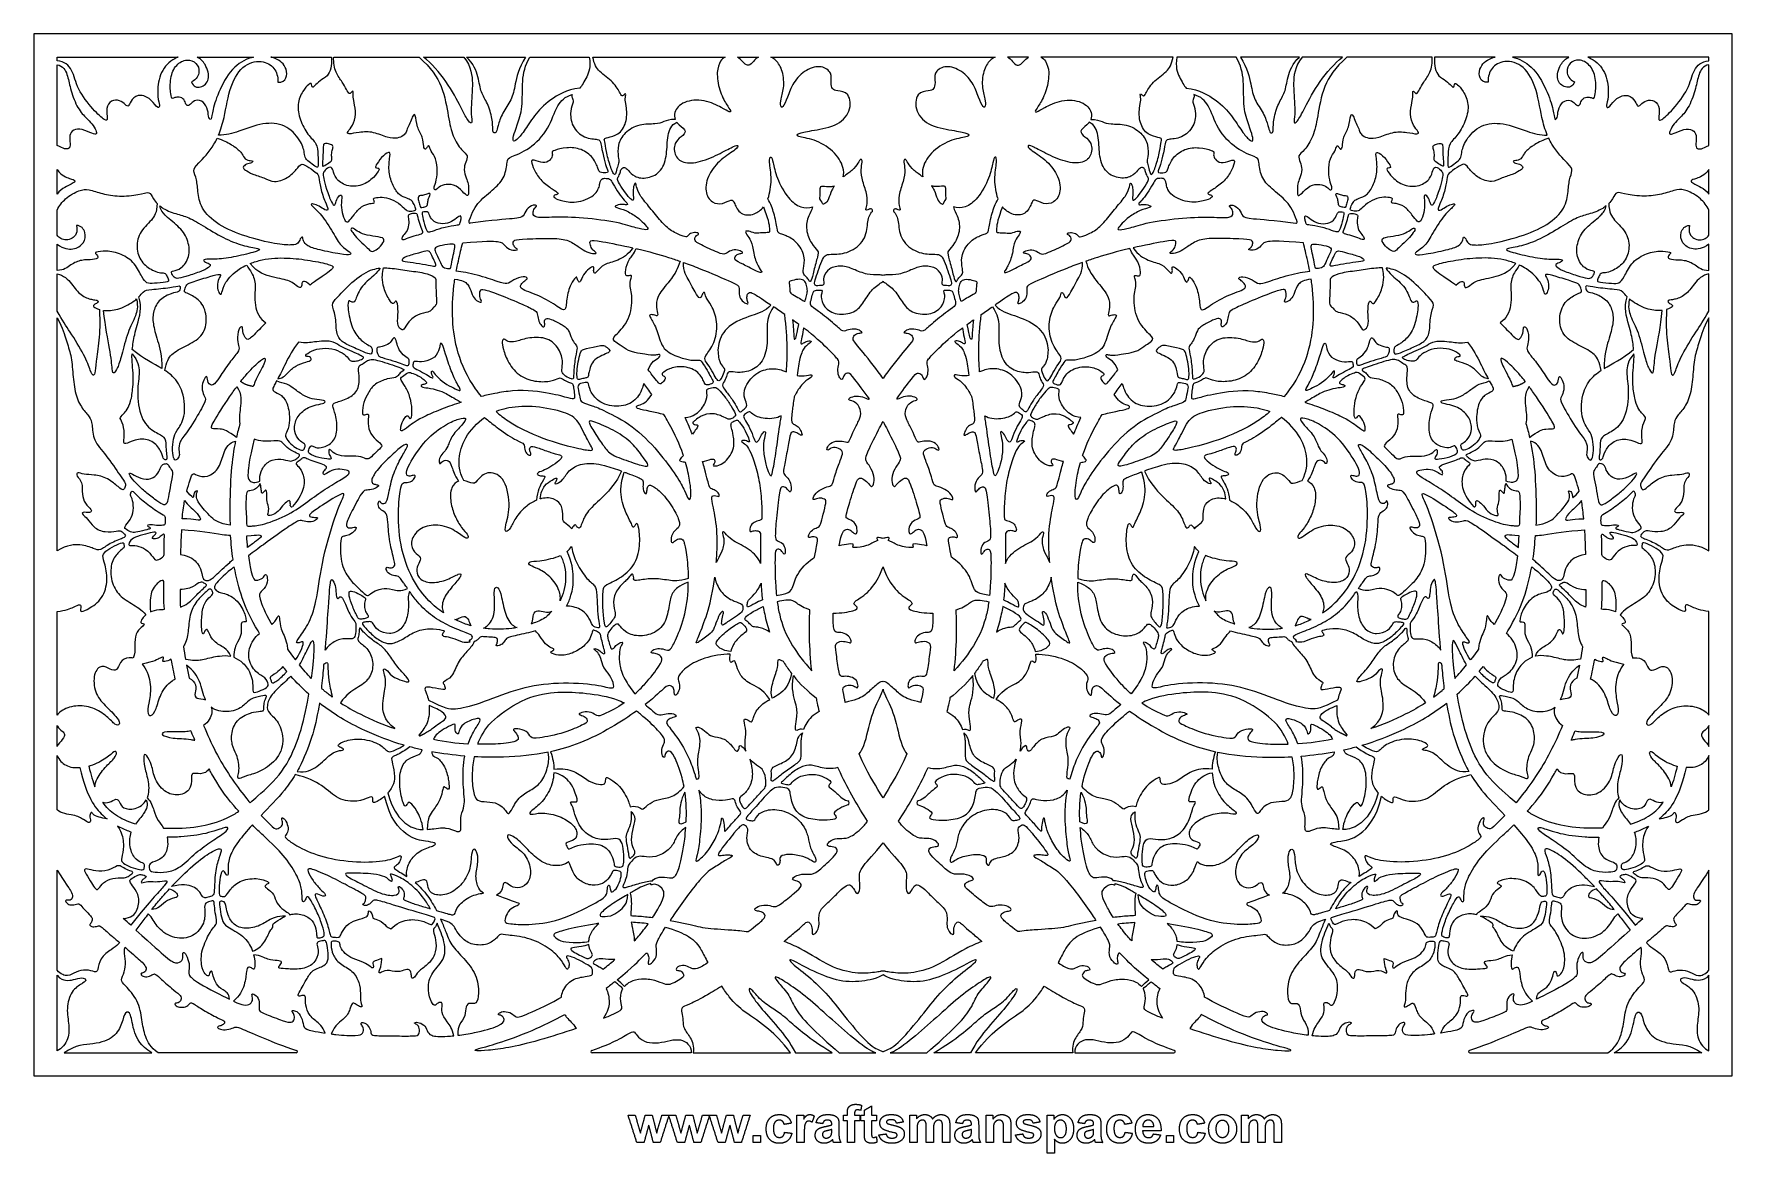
# Model space of a CAD drawing. Header units: millimetres. Extents: x -136 to 133, y -85 to 93.
import ezdxf

# ---------------------------------------------------------------- set-up
doc = ezdxf.new("R2010")
doc.units = ezdxf.units.MM
doc.header["$MEASUREMENT"] = 0
doc.layers.add('Default', color=18, linetype='Continuous')

msp = doc.modelspace()

# ---------------------------------------------------------------- linework, layer by layer
at = {"layer": 'Default', "color": 5}
for p, q in [((133.33, 92.79), (-136.32, 92.79)), ((-136.32, 92.79), (-136.32, -72.74)), ((133.33, -72.74), (133.33, 92.79)), ((-132.65, 88.5), (-132.65, 89.12)), ((-132.65, 89.12), (-113.43, 89.12)), ((-110.41, 89.12), (-101.47, 89.12)), ((-98.7, 89.12), (-89.09, 89.12)), ((-88.72, 89.12), (-75.16, 89.12)), ((-74.47, 89.12), (-68.04, 89.12)), ((-67.64, 89.12), (-58.26, 89.12)), ((-57.59, 89.12), (-48.14, 89.12)), ((-47.57, 89.12), (-26.56, 89.12)), ((-24.58, 89.12), (-21.27, 89.12)), ((-19.32, 89.12), (16.34, 89.12)), ((21.6, 89.12), (18.28, 89.12)), ((44.58, 89.12), (23.57, 89.12)), ((54.6, 89.12), (45.16, 89.12)), ((64.65, 89.12), (55.27, 89.12)), ((71.48, 89.12), (65.05, 89.12)), ((85.73, 89.12), (72.18, 89.12)), ((95.71, 89.12), (86.1, 89.12)), ((107.43, 89.12), (98.48, 89.12)), ((129.67, 89.12), (110.45, 89.12)), ((129.67, 88.5), (129.67, 89.12)), ((-132.65, 75.08), (-132.65, 87.9)), ((129.67, 75.08), (129.67, 87.9)), ((-132.65, 67.34), (-132.65, 71.23)), ((129.67, 67.34), (129.67, 71.23)), ((-132.65, 60.83), (-132.65, 64.8)), ((129.67, 60.83), (129.67, 64.8)), ((-132.65, 55.23), (-132.65, 59.39)), ((129.67, 55.23), (129.67, 59.39)), ((-132.65, 48.77), (-132.65, 54.66)), ((129.67, 48.77), (129.67, 54.66)), ((-132.65, 10.65), (-132.65, 47.71)), ((129.67, 10.65), (129.67, 47.71)), ((-132.65, -15.44), (-132.65, 1.05)), ((129.67, -15.44), (129.67, 1.05)), ((-132.65, -20.43), (-132.65, -17.07)), ((129.67, -20.43), (129.67, -17.07)), ((-132.65, -30.46), (-132.65, -21.86)), ((129.67, -30.46), (129.67, -21.86)), ((-132.65, -55.96), (-132.65, -40.05)), ((129.67, -55.96), (129.67, -40.05)), ((-114.8, -43.05), (-114.8, -43.05)), ((-114.47, -42.66), (-113.46, -41.64)), ((111.48, -42.66), (110.47, -41.64)), ((111.82, -43.05), (111.81, -43.05)), ((-132.65, -68.78), (-132.65, -56.77)), ((129.67, -68.78), (129.67, -56.77)), ((-131.52, -69.08), (-117.62, -69.08)), ((-94.68, -69.08), (-116.61, -69.08)), ((-31.96, -69.08), (-47.69, -69.08)), ((-31.66, -69.08), (-16.17, -69.08)), ((-15.41, -69.08), (-9.57, -69.08)), ((-8.45, -69.08), (-2.64, -69.08)), ((-0.35, -69.08), (5.46, -69.08)), ((12.42, -69.08), (6.58, -69.08)), ((28.67, -69.08), (13.18, -69.08)), ((28.97, -69.08), (44.71, -69.08)), ((91.7, -69.08), (113.62, -69.08)), ((128.53, -69.08), (114.63, -69.08)), ((-136.32, -72.74), (133.33, -72.74))]:
    msp.add_line(p, q, dxfattribs=at)
for centre, radius, start, end in [((-3.45, 64.71), 0.299, 315.4421, 117.5803), ((0.47, 64.71), 0.299, 62.4193, 224.5579), ((-67.09, 62.91), 0.18, 161.0076, 277.2247), ((64.11, 62.91), 0.18, 262.7753, 18.9924), ((-95.42, 17.86), 0.199, 175.5502, 316.6965), ((92.43, 17.86), 0.199, 223.3035, 4.4498), ((-75.07, -18.62), 0.112, 141.0279, 297.5408), ((-77.9, -11.2), 8, 297.9402, 310.2209), ((74.92, -11.2), 8, 229.7791, 242.0598), ((72.09, -18.62), 0.112, 242.4592, 38.9721), ((-7.2, -29.37), 0.34, 287.4374, 72.4173), ((4.21, -29.37), 0.34, 107.5827, 252.5626), ((-94.68, -68.88), 0.199, 270, 72.7402), ((-47.69, -68.88), 0.199, 108.1833, 270), ((44.71, -68.88), 0.199, 270, 71.8167), ((91.7, -68.88), 0.199, 107.2598, 270)]:
    msp.add_arc(centre, radius, start, end, dxfattribs=at)
for points, knots in [([(-113.43, 89.12), (-113.5, 89.09), (-114.45, 88.67), (-116.18, 87.22), (-116.84, 83.81), (-116.46, 81.8), (-116.31, 81.09), (-116.8, 81.03), (-117.9, 82.69), (-119.89, 83.31), (-121.06, 82.06), (-121.27, 81.13), (-121.77, 81.49), (-122.61, 82.31), (-124.13, 82.34), (-124.95, 81.02), (-124.54, 79.14), (-124.91, 78.89), (-126.83, 80.61), (-129.56, 84.09), (-130.1, 87.2), (-131.44, 88.45), (-132.65, 88.5)], [247.399542, 247.399542, 247.399542, 247.399542, 247.566815, 249.635201, 251.703586, 253.771972, 255.840358, 257.908743, 259.977129, 262.045514, 264.1139, 266.182286, 268.250671, 270.319057, 272.387442, 274.455828, 276.524214, 278.592599, 280.660985, 282.72937, 284.797756, 286.866142, 286.866142, 286.866142, 286.866142]), ([(-101.47, 89.12), (-102.48, 88.87), (-104.75, 87.73), (-106.95, 83.89), (-108.07, 80.46), (-108.07, 78.99), (-108.66, 79.36), (-108.61, 80.65), (-109.35, 82.16), (-110.72, 82.35), (-111.42, 81.73), (-111.78, 81.29), (-112.24, 81.52), (-112.4, 82.44), (-113.27, 82.84), (-114.03, 82.68), (-114.32, 82.44), (-114.63, 82.87), (-114.78, 85.87), (-113.79, 88), (-112, 88.89), (-110.44, 88.22), (-109.89, 86.8), (-110.43, 85.59), (-111.3, 85.18)], [238.987768, 238.987768, 238.987768, 238.987768, 240.686928, 242.588758, 244.490589, 246.392419, 248.29425, 250.19608, 252.097911, 253.999741, 255.901571, 257.803402, 259.705232, 261.607063, 263.508893, 265.410724, 267.312554, 269.214385, 271.116215, 273.018046, 274.919876, 276.821707, 278.723537, 280.625368, 280.625368, 280.625368, 280.625368]), ([(-111.3, 85.18), (-111.07, 84.35), (-109.82, 84.13), (-108.28, 85.34), (-108.87, 87.86), (-109.9, 88.85), (-110.41, 89.12)], [280.625368, 280.625368, 280.625368, 280.625368, 282.693753, 284.762139, 286.830525, 288.312404, 288.312404, 288.312404, 288.312404]), ([(-89.09, 89.12), (-89.03, 88.35), (-89.15, 87.25), (-89.64, 86.08), (-90.98, 85.37), (-91.8, 84.49), (-92.04, 84.23), (-92.23, 84.53), (-92.27, 85), (-92.64, 84.85), (-93.63, 83.87), (-94.6, 81.62), (-94.16, 79.16), (-92.83, 76.69), (-91.34, 75.41), (-91.24, 73.67), (-91.11, 71.5), (-91.4, 71.58), (-92.43, 72.29), (-93.32, 73.01), (-93.3, 73.72), (-93.86, 75.89), (-96.38, 78.5), (-99.87, 78.79), (-103.72, 77.28), (-105.84, 76.66), (-106.99, 76.73)], [1649.349465, 1649.349465, 1649.349465, 1649.349465, 1651.151374, 1652.953284, 1654.755193, 1656.557103, 1658.359012, 1660.160922, 1661.962831, 1663.764741, 1665.56665, 1667.36856, 1669.170469, 1670.972379, 1672.774288, 1674.576198, 1676.378108, 1678.180017, 1679.981927, 1681.783836, 1683.585746, 1685.387655, 1687.189565, 1688.991474, 1690.793384, 1692.380683, 1692.380683, 1692.380683, 1692.380683]), ([(-97.59, 85.1), (-96.18, 85.09), (-95.87, 87.5), (-97.41, 88.7), (-98.5, 89.07), (-98.7, 89.12)], [1635.516765, 1635.516765, 1635.516765, 1635.516765, 1637.418595, 1639.320426, 1639.736909, 1639.736909, 1639.736909, 1639.736909]), ([(-68.04, 89.12), (-66.83, 87.55), (-66.6, 84.63), (-66.86, 82.14), (-66.93, 79.87), (-66.65, 78.51), (-67.24, 78.69), (-68.34, 80.73), (-70.64, 85.27), (-73.21, 88.11), (-74.47, 89.12)], [1424.28093, 1424.28093, 1424.28093, 1424.28093, 1427.349449, 1430.417969, 1433.486489, 1436.555009, 1439.623529, 1442.692049, 1445.760569, 1448.82909, 1448.82909, 1448.82909, 1448.82909]), ([(-49.65, 84.18), (-51.78, 83.92), (-54.74, 82.16), (-56.92, 79.81), (-58.56, 77.17), (-59.75, 75.81), (-60.26, 75.67), (-60.24, 76.45), (-59.65, 78.18), (-58.6, 81.04), (-58.92, 85.22), (-58.32, 87.77), (-57.59, 89.12)], [168.584076, 168.584076, 168.584076, 168.584076, 171.226488, 174.160669, 177.09485, 180.029032, 182.963213, 185.897394, 188.831575, 191.765757, 194.699938, 197.431961, 197.431961, 197.431961, 197.431961]), ([(-48.14, 89.12), (-47.89, 87.52), (-48.54, 85.82), (-49.33, 84.55), (-49.65, 84.18)], [165.52806, 165.52806, 165.52806, 165.52806, 166.999797, 168.584076, 168.584076, 168.584076, 168.584076]), ([(-34.48, 79.2), (-35.36, 79.2), (-36.43, 78.79), (-37.46, 78.4), (-40.17, 78.57), (-42.66, 77.11), (-43.67, 75.16), (-43.55, 73.04), (-43.36, 72.43), (-43.7, 71.71), (-43.88, 70.54), (-44.19, 70.36), (-44.56, 71.05), (-45.39, 73.68), (-45.65, 75.62), (-45.84, 76.16), (-45.37, 76.31), (-43.5, 76.66), (-42.13, 78.6), (-42.19, 81.26), (-42.52, 82.23), (-42.27, 83.29), (-42.49, 83.27), (-42.89, 82.84), (-43.11, 83.07), (-44.2, 85.21), (-46.57, 86.69), (-47.37, 87.95), (-47.57, 89.12)], [1597.340394, 1597.340394, 1597.340394, 1597.340394, 1598.709361, 1600.260651, 1601.811942, 1603.363233, 1604.914524, 1606.465815, 1608.017106, 1609.568397, 1611.119688, 1612.670979, 1614.22227, 1615.773561, 1617.324852, 1618.876143, 1620.427434, 1621.978725, 1623.530016, 1625.081307, 1626.632598, 1628.183889, 1629.73518, 1631.28647, 1632.837761, 1634.389052, 1635.940343, 1637.305257, 1637.305257, 1637.305257, 1637.305257]), ([(-26.56, 89.12), (-26.85, 88.97), (-27.4, 88.47), (-27.98, 86.85), (-27.54, 83.81), (-26.3, 81.42), (-25.56, 80.52), (-25.78, 80.28), (-26.88, 80.96), (-29.81, 82.46), (-33.29, 82.17), (-34.7, 80.54), (-34.62, 79.55), (-34.48, 79.2)], [1586.942166, 1586.942166, 1586.942166, 1586.942166, 1587.693738, 1588.693738, 1589.693738, 1590.693738, 1591.693738, 1592.693738, 1593.693738, 1594.693738, 1595.693738, 1596.693738, 1597.340394, 1597.340394, 1597.340394, 1597.340394]), ([(-21.27, 89.12), (-21.34, 89.09), (-21.77, 88.84), (-22.23, 88.08), (-22.99, 87.64), (-23.71, 88.25), (-24.28, 88.92), (-24.58, 89.12)], [105.671975, 105.671975, 105.671975, 105.671975, 105.848688, 106.848688, 107.848688, 108.848688, 109.639872, 109.639872, 109.639872, 109.639872]), ([(-7.81, 70.07), (-7.7, 70.52), (-7.73, 71.89), (-9.28, 74.3), (-12.5, 76.14), (-15.36, 76.45), (-15.08, 77.01), (-13.21, 77.38), (-8.88, 78.02), (-6.44, 80.41), (-6.79, 83.6), (-8.92, 83.71), (-9.57, 83.99), (-9.85, 84.96), (-9.52, 86.61), (-11.16, 87.86), (-12.86, 87.47), (-13.65, 87), (-14.43, 86.53), (-15.88, 85.06), (-16.66, 82.62), (-17.46, 80.93), (-17.8, 81.21), (-17.74, 82.35), (-17.1, 84.4), (-17.45, 87.31), (-18.41, 88.61), (-19.1, 89.02), (-19.32, 89.12)], [454.635345, 454.635345, 454.635345, 454.635345, 455.25126, 456.25126, 457.25126, 458.25126, 459.25126, 460.25126, 461.25126, 462.25126, 463.25126, 464.25126, 465.25126, 466.25126, 467.25126, 468.25126, 469.25126, 469.25126, 469.25126, 470.25126, 471.25126, 472.25126, 473.25126, 474.25126, 475.25126, 476.25126, 477.25126, 477.700734, 477.700734, 477.700734, 477.700734]), ([(16.34, 89.12), (16.12, 89.02), (15.43, 88.61), (14.47, 87.31), (14.12, 84.4), (14.75, 82.35), (14.81, 81.21), (14.47, 80.93), (13.67, 82.62), (12.89, 85.06), (11.45, 86.53), (10.66, 87), (9.87, 87.47), (8.17, 87.86), (6.53, 86.61), (6.87, 84.96), (6.59, 83.99), (5.94, 83.71), (3.8, 83.6), (3.45, 80.41), (5.9, 78.02), (10.23, 77.38), (12.09, 77.01), (12.37, 76.45), (9.51, 76.14), (6.29, 74.3), (4.75, 71.89), (4.72, 70.52), (4.82, 70.07)], [513.360734, 513.360734, 513.360734, 513.360734, 513.810209, 514.810209, 515.810209, 516.810209, 517.810209, 518.810209, 519.810209, 520.810209, 521.810209, 521.810209, 521.810209, 522.810209, 523.810209, 524.810209, 525.810209, 526.810209, 527.810209, 528.810209, 529.810209, 530.810209, 531.810209, 532.810209, 533.810209, 534.810209, 535.810209, 536.426123, 536.426123, 536.426123, 536.426123]), ([(18.28, 89.12), (18.35, 89.09), (18.79, 88.84), (19.24, 88.08), (20.01, 87.64), (20.72, 88.25), (21.29, 88.92), (21.6, 89.12)], [105.671975, 105.671975, 105.671975, 105.671975, 105.848688, 106.848688, 107.848688, 108.848688, 109.639872, 109.639872, 109.639872, 109.639872]), ([(23.57, 89.12), (23.86, 88.97), (24.42, 88.47), (25, 86.85), (24.56, 83.81), (23.31, 81.42), (22.57, 80.52), (22.79, 80.28), (23.9, 80.96), (26.83, 82.46), (30.3, 82.17), (31.71, 80.54), (31.63, 79.55), (31.5, 79.2)], [1586.942166, 1586.942166, 1586.942166, 1586.942166, 1587.693738, 1588.693738, 1589.693738, 1590.693738, 1591.693738, 1592.693738, 1593.693738, 1594.693738, 1595.693738, 1596.693738, 1597.340394, 1597.340394, 1597.340394, 1597.340394]), ([(31.5, 79.2), (32.38, 79.2), (33.44, 78.79), (34.48, 78.4), (37.18, 78.57), (39.67, 77.11), (40.69, 75.16), (40.57, 73.04), (40.37, 72.43), (40.71, 71.71), (40.89, 70.54), (41.21, 70.36), (41.57, 71.05), (42.41, 73.68), (42.66, 75.62), (42.85, 76.16), (42.39, 76.31), (40.52, 76.66), (39.15, 78.6), (39.2, 81.26), (39.53, 82.23), (39.28, 83.29), (39.5, 83.27), (39.9, 82.84), (40.12, 83.07), (41.21, 85.21), (43.59, 86.69), (44.38, 87.95), (44.58, 89.12)], [1597.340394, 1597.340394, 1597.340394, 1597.340394, 1598.709361, 1600.260651, 1601.811942, 1603.363233, 1604.914524, 1606.465815, 1608.017106, 1609.568397, 1611.119688, 1612.670979, 1614.22227, 1615.773561, 1617.324852, 1618.876143, 1620.427434, 1621.978725, 1623.530016, 1625.081307, 1626.632598, 1628.183889, 1629.73518, 1631.28647, 1632.837761, 1634.389052, 1635.940343, 1637.305257, 1637.305257, 1637.305257, 1637.305257]), ([(45.16, 89.12), (44.91, 87.52), (45.56, 85.82), (46.35, 84.55), (46.66, 84.18)], [165.52806, 165.52806, 165.52806, 165.52806, 166.999797, 168.584076, 168.584076, 168.584076, 168.584076]), ([(46.66, 84.18), (48.79, 83.92), (51.76, 82.16), (53.93, 79.81), (55.57, 77.17), (56.76, 75.81), (57.28, 75.67), (57.25, 76.45), (56.66, 78.18), (55.62, 81.04), (55.93, 85.22), (55.34, 87.77), (54.6, 89.12)], [168.584076, 168.584076, 168.584076, 168.584076, 171.226488, 174.160669, 177.09485, 180.029032, 182.963213, 185.897394, 188.831575, 191.765757, 194.699938, 197.431961, 197.431961, 197.431961, 197.431961]), ([(65.05, 89.12), (63.84, 87.55), (63.62, 84.63), (63.87, 82.14), (63.95, 79.87), (63.66, 78.51), (64.25, 78.69), (65.35, 80.73), (67.65, 85.27), (70.23, 88.11), (71.48, 89.12)], [1424.28093, 1424.28093, 1424.28093, 1424.28093, 1427.349449, 1430.417969, 1433.486489, 1436.555009, 1439.623529, 1442.692049, 1445.760569, 1448.82909, 1448.82909, 1448.82909, 1448.82909]), ([(86.1, 89.12), (86.04, 88.35), (86.16, 87.25), (86.66, 86.08), (87.99, 85.37), (88.81, 84.49), (89.05, 84.23), (89.24, 84.53), (89.29, 85), (89.65, 84.85), (90.64, 83.87), (91.62, 81.62), (91.18, 79.16), (89.84, 76.69), (88.35, 75.41), (88.25, 73.67), (88.13, 71.5), (88.41, 71.58), (89.44, 72.29), (90.33, 73.01), (90.31, 73.72), (90.87, 75.89), (93.39, 78.5), (96.88, 78.79), (100.74, 77.28), (102.85, 76.66), (104, 76.73)], [1649.349465, 1649.349465, 1649.349465, 1649.349465, 1651.151374, 1652.953284, 1654.755193, 1656.557103, 1658.359012, 1660.160922, 1661.962831, 1663.764741, 1665.56665, 1667.36856, 1669.170469, 1670.972379, 1672.774288, 1674.576198, 1676.378108, 1678.180017, 1679.981927, 1681.783836, 1683.585746, 1685.387655, 1687.189565, 1688.991474, 1690.793384, 1692.380683, 1692.380683, 1692.380683, 1692.380683]), ([(94.6, 85.1), (93.19, 85.09), (92.88, 87.5), (94.42, 88.7), (95.51, 89.07), (95.71, 89.12)], [1635.516765, 1635.516765, 1635.516765, 1635.516765, 1637.418595, 1639.320426, 1639.736909, 1639.736909, 1639.736909, 1639.736909]), ([(98.48, 89.12), (99.5, 88.87), (101.77, 87.73), (103.97, 83.89), (105.08, 80.46), (105.08, 78.99), (105.67, 79.36), (105.63, 80.65), (106.37, 82.16), (107.74, 82.35), (108.43, 81.73), (108.8, 81.29), (109.25, 81.52), (109.42, 82.44), (110.29, 82.84), (111.04, 82.68), (111.33, 82.44), (111.64, 82.87), (111.8, 85.87), (110.8, 88), (109.02, 88.89), (107.46, 88.22), (106.91, 86.8), (107.44, 85.59), (108.31, 85.18)], [238.987768, 238.987768, 238.987768, 238.987768, 240.686928, 242.588758, 244.490589, 246.392419, 248.29425, 250.19608, 252.097911, 253.999741, 255.901571, 257.803402, 259.705232, 261.607063, 263.508893, 265.410724, 267.312554, 269.214385, 271.116215, 273.018046, 274.919876, 276.821707, 278.723537, 280.625368, 280.625368, 280.625368, 280.625368]), ([(108.31, 85.18), (108.08, 84.35), (106.83, 84.13), (105.29, 85.34), (105.88, 87.86), (106.92, 88.85), (107.43, 89.12)], [280.625368, 280.625368, 280.625368, 280.625368, 282.693753, 284.762139, 286.830525, 288.312404, 288.312404, 288.312404, 288.312404]), ([(110.45, 89.12), (110.52, 89.09), (111.47, 88.67), (113.19, 87.22), (113.85, 83.81), (113.48, 81.8), (113.33, 81.09), (113.81, 81.03), (114.91, 82.69), (116.9, 83.31), (118.07, 82.06), (118.29, 81.13), (118.79, 81.49), (119.63, 82.31), (121.14, 82.34), (121.96, 81.02), (121.56, 79.14), (121.92, 78.89), (123.85, 80.61), (126.58, 84.09), (127.11, 87.2), (128.45, 88.45), (129.67, 88.5)], [247.399542, 247.399542, 247.399542, 247.399542, 247.566815, 249.635201, 251.703586, 253.771972, 255.840358, 257.908743, 259.977129, 262.045514, 264.1139, 266.182286, 268.250671, 270.319057, 272.387442, 274.455828, 276.524214, 278.592599, 280.660985, 282.72937, 284.797756, 286.866142, 286.866142, 286.866142, 286.866142]), ([(-106.99, 76.73), (-106.63, 77.59), (-105.93, 80.01), (-105.28, 84.7), (-102.93, 88.23), (-99.71, 88.64), (-97.8, 87.25), (-97.54, 85.7), (-97.59, 85.1)], [1624.570762, 1624.570762, 1624.570762, 1624.570762, 1625.788334, 1627.73402, 1629.679706, 1631.625392, 1633.571079, 1635.516765, 1635.516765, 1635.516765, 1635.516765]), ([(104, 76.73), (103.64, 77.59), (102.94, 80.01), (102.3, 84.7), (99.95, 88.23), (96.73, 88.64), (94.81, 87.25), (94.56, 85.7), (94.6, 85.1)], [1624.570762, 1624.570762, 1624.570762, 1624.570762, 1625.788334, 1627.73402, 1629.679706, 1631.625392, 1633.571079, 1635.516765, 1635.516765, 1635.516765, 1635.516765]), ([(-67.27, 62.97), (-67.24, 63.03), (-66.75, 64.44), (-65.79, 66.22), (-63.1, 68.2), (-61.43, 70.08), (-61.18, 72.72), (-60.95, 73.18), (-57.63, 74.31), (-54.4, 77.76), (-53.49, 81.27), (-52, 82.85), (-50.84, 83.15)], [653.542585, 653.542585, 653.542585, 653.542585, 653.742213, 657.744451, 661.746689, 665.748927, 669.751164, 673.753402, 677.75564, 681.757878, 685.760116, 688.792704, 688.792704, 688.792704, 688.792704]), ([(-50.84, 83.15), (-50.84, 83.15), (-50.92, 82.99), (-50.9, 82.7), (-50.55, 82.07), (-51.21, 80.64), (-51.02, 78.1), (-48.93, 76.11), (-46.48, 76.11), (-46.35, 75.63), (-45.9, 73.25), (-45.4, 71.59), (-45.08, 70.79), (-45.31, 70.68), (-46.58, 70.79), (-46.66, 71.22), (-47.43, 73.17), (-49.36, 74.61), (-51.77, 74.84), (-53.91, 74.22), (-54.09, 74.04), (-53.91, 73.45), (-54.34, 72.64), (-55.38, 72.18), (-57.1, 72.83), (-57.42, 72.76), (-56.97, 71.21), (-55.77, 69.36), (-53.88, 68.06), (-52.95, 67.47), (-53.2, 67.26), (-53.86, 67.15), (-53.74, 66.73), (-52.58, 66.27), (-49.91, 65.81), (-46.75, 67.34), (-46.45, 69.22), (-46.22, 69.82), (-45.45, 69.88), (-44.74, 69.74), (-44.46, 69.12), (-43.41, 67.41), (-42.55, 66.3), (-42.01, 65.81), (-42.11, 65.58), (-42.96, 65.78), (-44.15, 65.47), (-43.98, 65.23), (-42.41, 64.85), (-40.46, 63.69), (-39.45, 62.7), (-38.65, 61.8), (-38.94, 61.62), (-40.55, 61.86), (-43.26, 62.84), (-49.31, 63.65), (-53.88, 63.72), (-56.85, 63.51), (-57.14, 64.33), (-56.9, 65.09), (-56.29, 65.52), (-56.97, 65.73), (-58.2, 64.95), (-58.54, 63.73), (-59.47, 63.46), (-63.4, 63.2), (-67.07, 62.73)], [552.306824, 552.306824, 552.306824, 552.306824, 552.350389, 553.952106, 555.553823, 557.155539, 558.757256, 560.358973, 561.960689, 563.562406, 565.164123, 566.765839, 568.367556, 569.969273, 571.570989, 573.172706, 574.774423, 576.376139, 577.977856, 579.579573, 581.18129, 582.783006, 584.384723, 585.98644, 587.588156, 589.189873, 590.79159, 592.393306, 593.995023, 595.59674, 597.198456, 598.800173, 600.40189, 602.003606, 603.605323, 605.20704, 606.808756, 608.410473, 610.01219, 611.613907, 613.215623, 614.81734, 616.419057, 618.020773, 619.62249, 621.224207, 622.825923, 624.42764, 626.029357, 627.631073, 629.23279, 630.834507, 632.436223, 634.03794, 635.639657, 637.241373, 638.84309, 640.444807, 642.046524, 643.64824, 645.249957, 646.851674, 648.45339, 650.055107, 651.656824, 653.177478, 653.177478, 653.177478, 653.177478]), ([(47.85, 83.15), (47.86, 83.15), (47.94, 82.99), (47.91, 82.7), (47.56, 82.07), (48.23, 80.64), (48.04, 78.1), (45.95, 76.11), (43.5, 76.11), (43.36, 75.63), (42.92, 73.25), (42.41, 71.59), (42.09, 70.79), (42.33, 70.68), (43.59, 70.79), (43.68, 71.22), (44.45, 73.17), (46.37, 74.61), (48.78, 74.84), (50.92, 74.22), (51.11, 74.04), (50.92, 73.45), (51.35, 72.64), (52.4, 72.18), (54.11, 72.83), (54.44, 72.76), (53.98, 71.21), (52.79, 69.36), (50.89, 68.06), (49.96, 67.47), (50.21, 67.26), (50.87, 67.15), (50.76, 66.73), (49.6, 66.27), (46.92, 65.81), (43.76, 67.34), (43.46, 69.22), (43.23, 69.82), (42.46, 69.88), (41.76, 69.74), (41.47, 69.12), (40.43, 67.41), (39.57, 66.3), (39.03, 65.81), (39.13, 65.58), (39.98, 65.78), (41.17, 65.47), (41, 65.23), (39.43, 64.85), (37.48, 63.69), (36.47, 62.7), (35.67, 61.8), (35.96, 61.62), (37.57, 61.86), (40.28, 62.84), (46.33, 63.65), (50.9, 63.72), (53.87, 63.51), (54.16, 64.33), (53.91, 65.09), (53.31, 65.52), (53.98, 65.73), (55.22, 64.95), (55.55, 63.73), (56.48, 63.46), (60.41, 63.2), (64.09, 62.73)], [552.306824, 552.306824, 552.306824, 552.306824, 552.350389, 553.952106, 555.553823, 557.155539, 558.757256, 560.358973, 561.960689, 563.562406, 565.164123, 566.765839, 568.367556, 569.969273, 571.570989, 573.172706, 574.774423, 576.376139, 577.977856, 579.579573, 581.18129, 582.783006, 584.384723, 585.98644, 587.588156, 589.189873, 590.79159, 592.393306, 593.995023, 595.59674, 597.198456, 598.800173, 600.40189, 602.003606, 603.605323, 605.20704, 606.808756, 608.410473, 610.01219, 611.613907, 613.215623, 614.81734, 616.419057, 618.020773, 619.62249, 621.224207, 622.825923, 624.42764, 626.029357, 627.631073, 629.23279, 630.834507, 632.436223, 634.03794, 635.639657, 637.241373, 638.84309, 640.444807, 642.046524, 643.64824, 645.249957, 646.851674, 648.45339, 650.055107, 651.656824, 653.177478, 653.177478, 653.177478, 653.177478]), ([(64.28, 62.97), (64.26, 63.03), (63.76, 64.44), (62.8, 66.22), (60.11, 68.2), (58.44, 70.08), (58.19, 72.72), (57.96, 73.18), (54.64, 74.31), (51.41, 77.76), (50.51, 81.27), (49.01, 82.85), (47.85, 83.15)], [653.542585, 653.542585, 653.542585, 653.542585, 653.742213, 657.744451, 661.746689, 665.748927, 669.751164, 673.753402, 677.75564, 681.757878, 685.760116, 688.792704, 688.792704, 688.792704, 688.792704]), ([(-20.48, 65.31), (-19.76, 63.57), (-19.38, 61.3), (-19.6, 61.2), (-20.57, 61.23), (-21.9, 61.05), (-22.86, 61.54), (-23.51, 61.46), (-22.99, 60.74), (-22.25, 59.67), (-22.02, 57.33), (-21.04, 55.36), (-20.65, 54.99), (-20.91, 54.8), (-21.68, 55.15), (-23.84, 56.27), (-25.23, 56.89), (-24.91, 57.56), (-24.36, 57.92), (-23.72, 57.92), (-23.84, 58.24), (-24.87, 58.59), (-25.96, 58.3), (-26.58, 57.72), (-27.35, 57.85), (-30.78, 59.47), (-31.49, 59.88), (-31.27, 60.74), (-30.7, 60.93), (-30.78, 61.19), (-31.68, 61.31), (-32.44, 60.86), (-32.62, 60.48), (-33.29, 60.63), (-35.37, 61.56), (-36.93, 63.22), (-38.77, 65.51), (-40.24, 67.24), (-40.7, 68.62), (-40.7, 69.17), (-41.07, 68.95), (-41.21, 67.72), (-41.08, 66.43), (-41.25, 66.28), (-41.86, 66.84), (-42.94, 68.26), (-43.78, 69.69), (-43.56, 69.99), (-43.19, 70.75), (-43.12, 71.38), (-42.55, 71.68), (-41.97, 71.24), (-41.1, 70.02), (-38.86, 69.7), (-36.56, 70.91), (-35.74, 73.68), (-35.81, 76.53), (-35.13, 78.36), (-34.24, 78.75)], [235.798216, 235.798216, 235.798216, 235.798216, 237.002115, 238.352129, 239.702142, 241.052156, 242.402169, 243.752183, 245.102196, 246.452209, 247.802223, 249.152236, 250.50225, 251.852263, 253.202277, 254.55229, 255.902304, 257.252317, 258.60233, 259.952344, 261.302357, 262.652371, 264.002384, 265.352398, 266.702411, 268.052424, 269.402438, 270.752451, 272.102465, 273.452478, 274.802492, 276.152505, 277.502519, 278.852532, 280.202545, 281.552559, 282.902572, 284.252586, 285.602599, 286.952613, 288.302626, 289.652639, 291.002653, 292.352666, 293.70268, 295.052693, 296.402707, 297.75272, 299.102734, 300.452747, 301.80276, 303.152774, 304.502787, 305.852801, 307.202814, 308.552828, 309.902841, 311.098423, 311.098423, 311.098423, 311.098423]), ([(-34.24, 78.75), (-34.22, 78.72), (-33.84, 78.22), (-32.69, 77.56), (-33.06, 76.68), (-34.65, 75.79), (-34.75, 73.55), (-33.34, 72.14), (-30.58, 72.33), (-27.15, 73.86), (-24.96, 75.1), (-24.44, 75.11), (-24.57, 74.55), (-27.31, 72.92), (-29.29, 70.53), (-29.89, 67.68), (-28.67, 65.85), (-26.94, 65.68), (-25.46, 66.62), (-25.12, 66.01), (-24.25, 63.99), (-22.14, 63.91), (-20.9, 64.78), (-20.48, 65.31)], [311.098423, 311.098423, 311.098423, 311.098423, 311.157563, 312.157563, 313.157563, 314.157563, 315.157563, 316.157563, 317.157563, 318.157563, 319.157563, 320.157563, 321.157563, 322.157563, 323.157563, 324.157563, 325.157563, 326.157563, 327.157563, 328.157563, 329.157563, 330.157563, 330.850738, 330.850738, 330.850738, 330.850738]), ([(17.49, 65.31), (16.77, 63.57), (16.39, 61.3), (16.62, 61.2), (17.58, 61.23), (18.91, 61.05), (19.88, 61.54), (20.52, 61.46), (20, 60.74), (19.27, 59.67), (19.04, 57.33), (18.05, 55.36), (17.67, 54.99), (17.93, 54.8), (18.7, 55.15), (20.85, 56.27), (22.24, 56.89), (21.92, 57.56), (21.38, 57.92), (20.73, 57.92), (20.85, 58.24), (21.88, 58.59), (22.98, 58.3), (23.6, 57.72), (24.37, 57.85), (27.79, 59.47), (28.5, 59.88), (28.29, 60.74), (27.72, 60.93), (27.79, 61.19), (28.7, 61.31), (29.45, 60.86), (29.63, 60.48), (30.31, 60.63), (32.39, 61.56), (33.94, 63.22), (35.78, 65.51), (37.25, 67.24), (37.71, 68.62), (37.71, 69.17), (38.08, 68.95), (38.23, 67.72), (38.1, 66.43), (38.26, 66.28), (38.87, 66.84), (39.96, 68.26), (40.79, 69.69), (40.58, 69.99), (40.2, 70.75), (40.13, 71.38), (39.57, 71.68), (38.98, 71.24), (38.11, 70.02), (35.88, 69.7), (33.57, 70.91), (32.76, 73.68), (32.82, 76.53), (32.15, 78.36), (31.25, 78.75)], [235.798216, 235.798216, 235.798216, 235.798216, 237.002115, 238.352129, 239.702142, 241.052156, 242.402169, 243.752183, 245.102196, 246.452209, 247.802223, 249.152236, 250.50225, 251.852263, 253.202277, 254.55229, 255.902304, 257.252317, 258.60233, 259.952344, 261.302357, 262.652371, 264.002384, 265.352398, 266.702411, 268.052424, 269.402438, 270.752451, 272.102465, 273.452478, 274.802492, 276.152505, 277.502519, 278.852532, 280.202545, 281.552559, 282.902572, 284.252586, 285.602599, 286.952613, 288.302626, 289.652639, 291.002653, 292.352666, 293.70268, 295.052693, 296.402707, 297.75272, 299.102734, 300.452747, 301.80276, 303.152774, 304.502787, 305.852801, 307.202814, 308.552828, 309.902841, 311.098423, 311.098423, 311.098423, 311.098423]), ([(31.25, 78.75), (31.23, 78.72), (30.86, 78.22), (29.71, 77.56), (30.07, 76.68), (31.66, 75.79), (31.77, 73.55), (30.36, 72.14), (27.59, 72.33), (24.17, 73.86), (21.97, 75.1), (21.45, 75.11), (21.58, 74.55), (24.33, 72.92), (26.3, 70.53), (26.91, 67.68), (25.69, 65.85), (23.95, 65.68), (22.48, 66.62), (22.13, 66.01), (21.27, 63.99), (19.16, 63.91), (17.91, 64.78), (17.49, 65.31)], [311.098423, 311.098423, 311.098423, 311.098423, 311.157563, 312.157563, 313.157563, 314.157563, 315.157563, 316.157563, 317.157563, 318.157563, 319.157563, 320.157563, 321.157563, 322.157563, 323.157563, 324.157563, 325.157563, 326.157563, 327.157563, 328.157563, 329.157563, 330.157563, 330.850738, 330.850738, 330.850738, 330.850738]), ([(-105.02, 75.23), (-104.84, 75.11), (-103.88, 74.49), (-103.21, 73.69), (-102.87, 72.86), (-101.87, 72.62), (-101.49, 72.64), (-101.65, 72.28), (-102.64, 72.15), (-103.24, 71.55), (-102.84, 71.22), (-101.73, 70.5), (-99.75, 69.97), (-98.23, 69.08), (-95.98, 69.83), (-94.52, 71.37), (-93.93, 72.25), (-93.17, 71.94), (-91.43, 70.75), (-91.03, 70.16), (-90.91, 68.42), (-90.05, 65.92), (-89.5, 64.91), (-89.84, 64.63), (-90.78, 65.31), (-91.8, 65.77), (-92.4, 65.85), (-92.17, 65.4), (-90.79, 64.32), (-88.7, 61.06), (-87.6, 58.99), (-85.92, 58.08), (-85.95, 57.68), (-87.31, 57.7), (-91.24, 58.52), (-93.02, 59.09), (-93.59, 59.92), (-93.63, 60.66), (-94.05, 60.3), (-94.36, 59.41), (-95.16, 59.24), (-97.21, 59.24), (-102.05, 60.35), (-106.69, 62.09), (-109.75, 64.76), (-110.32, 67.57), (-110.42, 69.71), (-111.11, 71.17), (-110.58, 71.87), (-108.23, 74.28), (-107.37, 75.89), (-107.21, 76.22)], [188.856517, 188.856517, 188.856517, 188.856517, 189.274857, 191.220543, 193.166229, 195.111915, 197.057601, 199.003287, 200.948973, 202.89466, 204.840346, 206.786032, 208.731718, 210.677404, 212.62309, 214.568776, 216.514462, 218.460149, 220.405835, 222.351521, 224.297207, 226.242893, 228.188579, 230.134265, 232.079951, 234.025638, 235.971324, 237.91701, 239.862696, 241.808382, 243.754068, 245.699754, 247.645441, 249.591127, 251.536813, 253.482499, 255.428185, 257.373871, 259.319557, 261.265243, 263.21093, 265.156616, 267.102302, 269.047988, 270.993674, 272.93936, 274.885046, 276.830732, 278.776419, 280.722105, 281.20752, 281.20752, 281.20752, 281.20752]), ([(102.04, 75.23), (101.85, 75.11), (100.9, 74.49), (100.22, 73.69), (99.88, 72.86), (98.89, 72.62), (98.5, 72.64), (98.66, 72.28), (99.66, 72.15), (100.26, 71.55), (99.85, 71.22), (98.74, 70.5), (96.76, 69.97), (95.25, 69.08), (92.99, 69.83), (91.54, 71.37), (90.94, 72.25), (90.18, 71.94), (88.44, 70.75), (88.04, 70.16), (87.93, 68.42), (87.06, 65.92), (86.52, 64.91), (86.86, 64.63), (87.79, 65.31), (88.81, 65.77), (89.42, 65.85), (89.19, 65.4), (87.8, 64.32), (85.71, 61.06), (84.61, 58.99), (82.94, 58.08), (82.96, 57.68), (84.33, 57.7), (88.25, 58.52), (90.04, 59.09), (90.61, 59.92), (90.64, 60.66), (91.06, 60.3), (91.38, 59.41), (92.18, 59.24), (94.22, 59.24), (99.06, 60.35), (103.7, 62.09), (106.76, 64.76), (107.33, 67.57), (107.44, 69.71), (108.12, 71.17), (107.59, 71.87), (105.24, 74.28), (104.38, 75.89), (104.22, 76.22)], [188.856517, 188.856517, 188.856517, 188.856517, 189.274857, 191.220543, 193.166229, 195.111915, 197.057601, 199.003287, 200.948973, 202.89466, 204.840346, 206.786032, 208.731718, 210.677404, 212.62309, 214.568776, 216.514462, 218.460149, 220.405835, 222.351521, 224.297207, 226.242893, 228.188579, 230.134265, 232.079951, 234.025638, 235.971324, 237.91701, 239.862696, 241.808382, 243.754068, 245.699754, 247.645441, 249.591127, 251.536813, 253.482499, 255.428185, 257.373871, 259.319557, 261.265243, 263.21093, 265.156616, 267.102302, 269.047988, 270.993674, 272.93936, 274.885046, 276.830732, 278.776419, 280.722105, 281.20752, 281.20752, 281.20752, 281.20752]), ([(-19.76, 66.61), (-19.43, 67.53), (-19.07, 69.95), (-19.67, 72.68), (-19.32, 73.53), (-18.91, 72.55), (-18.55, 70.07), (-16.48, 66.43), (-14.64, 65.14), (-13.23, 65.11), (-12.69, 65.32)], [161.402903, 161.402903, 161.402903, 161.402903, 162.241469, 163.241469, 164.241469, 165.241469, 166.241469, 167.241469, 168.241469, 169.187696, 169.187696, 169.187696, 169.187696]), ([(-3.59, 64.98), (-3.7, 64.92), (-4.05, 64.74), (-4.28, 64.77), (-4.07, 65.38), (-3.87, 67.05), (-4.78, 69.4), (-5.07, 71.35), (-4.7, 72.48), (-4.97, 73.12), (-5.45, 72.29), (-6.1, 71.26), (-7.33, 70.43), (-7.81, 70.07)], [441.159184, 441.159184, 441.159184, 441.159184, 441.762178, 443.089951, 444.417724, 445.745497, 447.07327, 448.401043, 449.728816, 451.056589, 452.384362, 453.712135, 454.635345, 454.635345, 454.635345, 454.635345]), ([(4.82, 70.07), (4.35, 70.43), (3.11, 71.26), (2.47, 72.29), (1.99, 73.12), (1.72, 72.48), (2.08, 71.35), (1.79, 69.4), (0.88, 67.05), (1.09, 65.38), (1.3, 64.77), (1.07, 64.74), (0.72, 64.92), (0.61, 64.98)], [536.426123, 536.426123, 536.426123, 536.426123, 537.349333, 538.677106, 540.004879, 541.332652, 542.660425, 543.988198, 545.315971, 546.643744, 547.971517, 549.29929, 549.902272, 549.902272, 549.902272, 549.902272]), ([(16.78, 66.61), (16.44, 67.53), (16.09, 69.95), (16.69, 72.68), (16.33, 73.53), (15.93, 72.55), (15.56, 70.07), (13.49, 66.43), (11.66, 65.14), (10.25, 65.11), (9.7, 65.32)], [161.402903, 161.402903, 161.402903, 161.402903, 162.241469, 163.241469, 164.241469, 165.241469, 166.241469, 167.241469, 168.241469, 169.187696, 169.187696, 169.187696, 169.187696]), ([(-132.65, 64.8), (-132.33, 65.48), (-131.26, 66.85), (-129.02, 68.04), (-127.71, 68.15), (-125.48, 67.38), (-122.87, 66.91), (-119.53, 67.21), (-117.83, 67.86), (-117.64, 66.89), (-116.99, 66.09), (-116.74, 65.84)], [1580.244833, 1580.244833, 1580.244833, 1580.244833, 1582.016846, 1584.171098, 1586.32535, 1588.479602, 1590.633854, 1592.788106, 1594.942358, 1597.09661, 1598.140697, 1598.140697, 1598.140697, 1598.140697]), ([(-9.22, 68.66), (-9.37, 68.43), (-9.79, 67.67), (-10.09, 66.46), (-10.76, 65.73), (-11.09, 65.69), (-11.22, 66.21), (-11.54, 66.58)], [21.258285, 21.258285, 21.258285, 21.258285, 21.812474, 23.140247, 24.46802, 25.795793, 26.926627, 26.926627, 26.926627, 26.926627]), ([(-11.54, 66.58), (-11.53, 66.62), (-11.36, 67.22), (-11.61, 68.47), (-11.16, 68.7), (-10.16, 68.47), (-9.39, 68.61), (-9.22, 68.66)], [26.926627, 26.926627, 26.926627, 26.926627, 26.995744, 27.995744, 28.995744, 29.995744, 30.299474, 30.299474, 30.299474, 30.299474]), ([(6.23, 68.66), (6.38, 68.43), (6.8, 67.67), (7.1, 66.46), (7.78, 65.73), (8.1, 65.69), (8.24, 66.21), (8.55, 66.58)], [21.258285, 21.258285, 21.258285, 21.258285, 21.812474, 23.140247, 24.46802, 25.795793, 26.926627, 26.926627, 26.926627, 26.926627]), ([(8.55, 66.58), (8.54, 66.62), (8.38, 67.22), (8.63, 68.47), (8.18, 68.7), (7.17, 68.47), (6.41, 68.61), (6.23, 68.66)], [26.926627, 26.926627, 26.926627, 26.926627, 26.995744, 27.995744, 28.995744, 29.995744, 30.299474, 30.299474, 30.299474, 30.299474]), ([(129.67, 64.8), (129.34, 65.48), (128.28, 66.85), (126.03, 68.04), (124.73, 68.15), (122.49, 67.38), (119.89, 66.91), (116.55, 67.21), (114.84, 67.86), (114.65, 66.89), (114.01, 66.09), (113.75, 65.84)], [1580.244833, 1580.244833, 1580.244833, 1580.244833, 1582.016846, 1584.171098, 1586.32535, 1588.479602, 1590.633854, 1592.788106, 1594.942358, 1597.09661, 1598.140697, 1598.140697, 1598.140697, 1598.140697]), ([(-116.74, 65.84), (-116.82, 64.43), (-117.58, 63.1), (-119.8, 61.2), (-120.13, 58.49), (-119.22, 56.3), (-117.12, 54.99), (-116.2, 54.83), (-115.42, 54.83), (-115.17, 54.22), (-114.84, 53.53), (-115.12, 53.34), (-117.38, 53.15), (-118.43, 53.12), (-119.11, 53.97), (-120.25, 56.43), (-122.38, 57.89), (-124.96, 58.41), (-126.71, 58.1), (-126.51, 57.85), (-125.89, 57.23), (-126.86, 56.86), (-128.76, 56.96), (-130.5, 56.21), (-131.54, 55.2), (-132.65, 55.23)], [1598.140697, 1598.140697, 1598.140697, 1598.140697, 1599.652721, 1601.416386, 1603.180051, 1604.943717, 1606.707382, 1608.471047, 1610.234712, 1611.998378, 1613.762043, 1615.525708, 1617.289374, 1619.053039, 1620.816704, 1622.58037, 1624.344035, 1626.1077, 1627.871365, 1629.635031, 1631.398696, 1633.162361, 1634.926027, 1636.689692, 1638.453357, 1638.453357, 1638.453357, 1638.453357]), ([(-116.32, 65.46), (-116.16, 65.33), (-115.32, 64.72), (-113.41, 64.08), (-111.6, 63.67), (-108.83, 61.86), (-105.32, 59.89), (-102.47, 58.95), (-99.95, 58.66), (-101.18, 58.13), (-104.69, 57.28), (-107.78, 56.91), (-109.39, 57.06), (-109.48, 56.65), (-108.27, 56.24), (-108.26, 55.88), (-109.39, 55.16), (-111.79, 54.37), (-113.53, 53.88), (-114.02, 53.98), (-114.66, 55.01), (-114.3, 55.16), (-112.92, 55.37), (-111.54, 57.32), (-111.69, 59.88), (-113.05, 62.08), (-114.74, 63.28), (-115.42, 63.93), (-115.46, 63.97)], [189.194548, 189.194548, 189.194548, 189.194548, 189.781358, 191.935609, 194.089861, 196.244113, 198.398365, 200.552617, 202.706869, 204.861121, 207.015372, 209.169624, 211.323876, 213.478128, 215.63238, 217.786632, 219.940884, 222.095135, 224.249387, 226.403639, 228.557891, 230.712143, 232.866395, 235.020647, 237.174898, 239.32915, 241.483402, 241.609547, 241.609547, 241.609547, 241.609547]), ([(-12.69, 65.32), (-12.8, 64.75), (-13.47, 63.77), (-13.83, 61.66), (-12.91, 59.39), (-11.68, 58.25), (-11.81, 57.71), (-12.52, 55), (-12.92, 53.4), (-13.23, 53.45), (-13.44, 54.04), (-14.19, 54.57), (-14.17, 55.29), (-13.75, 57.43), (-15.15, 59.87), (-17.02, 60.83), (-18.13, 61.1), (-18.25, 61.54), (-18.7, 64.16), (-19.32, 65.74), (-19.76, 66.61)], [130.773873, 130.773873, 130.773873, 130.773873, 131.981109, 133.734364, 135.487619, 137.240874, 138.994129, 140.747384, 142.50064, 144.253895, 146.00715, 147.760405, 149.51366, 151.266915, 153.02017, 154.773425, 156.52668, 158.279935, 160.03319, 161.402903, 161.402903, 161.402903, 161.402903]), ([(9.7, 65.32), (9.81, 64.75), (10.48, 63.77), (10.84, 61.66), (9.93, 59.39), (8.69, 58.25), (8.82, 57.71), (9.54, 55), (9.94, 53.4), (10.25, 53.45), (10.46, 54.04), (11.2, 54.57), (11.18, 55.29), (10.76, 57.43), (12.16, 59.87), (14.03, 60.83), (15.15, 61.1), (15.26, 61.54), (15.72, 64.16), (16.33, 65.74), (16.78, 66.61)], [130.773873, 130.773873, 130.773873, 130.773873, 131.981109, 133.734364, 135.487619, 137.240874, 138.994129, 140.747384, 142.50064, 144.253895, 146.00715, 147.760405, 149.51366, 151.266915, 153.02017, 154.773425, 156.52668, 158.279935, 160.03319, 161.402903, 161.402903, 161.402903, 161.402903]), ([(113.34, 65.46), (113.17, 65.33), (112.33, 64.72), (110.43, 64.08), (108.61, 63.67), (105.85, 61.86), (102.33, 59.89), (99.49, 58.95), (96.96, 58.66), (98.19, 58.13), (101.71, 57.28), (104.8, 56.91), (106.41, 57.06), (106.49, 56.65), (105.29, 56.24), (105.28, 55.88), (106.41, 55.16), (108.8, 54.37), (110.55, 53.88), (111.03, 53.98), (111.68, 55.01), (111.32, 55.16), (109.93, 55.37), (108.55, 57.32), (108.71, 59.88), (110.06, 62.08), (111.76, 63.28), (112.44, 63.93), (112.47, 63.97)], [189.194548, 189.194548, 189.194548, 189.194548, 189.781358, 191.935609, 194.089861, 196.244113, 198.398365, 200.552617, 202.706869, 204.861121, 207.015372, 209.169624, 211.323876, 213.478128, 215.63238, 217.786632, 219.940884, 222.095135, 224.249387, 226.403639, 228.557891, 230.712143, 232.866395, 235.020647, 237.174898, 239.32915, 241.483402, 241.609547, 241.609547, 241.609547, 241.609547]), ([(113.75, 65.84), (113.83, 64.43), (114.59, 63.1), (116.81, 61.2), (117.15, 58.49), (116.24, 56.3), (114.14, 54.99), (113.21, 54.83), (112.44, 54.83), (112.19, 54.22), (111.85, 53.53), (112.13, 53.34), (114.39, 53.15), (115.44, 53.12), (116.13, 53.97), (117.26, 56.43), (119.39, 57.89), (121.97, 58.41), (123.73, 58.1), (123.52, 57.85), (122.9, 57.23), (123.87, 56.86), (125.78, 56.96), (127.51, 56.21), (128.55, 55.2), (129.67, 55.23)], [1598.140697, 1598.140697, 1598.140697, 1598.140697, 1599.652721, 1601.416386, 1603.180051, 1604.943717, 1606.707382, 1608.471047, 1610.234712, 1611.998378, 1613.762043, 1615.525708, 1617.289374, 1619.053039, 1620.816704, 1622.58037, 1624.344035, 1626.1077, 1627.871365, 1629.635031, 1631.398696, 1633.162361, 1634.926027, 1636.689692, 1638.453357, 1638.453357, 1638.453357, 1638.453357]), ([(-129.55, 62.36), (-129.32, 61.31), (-130.11, 60.01), (-131.84, 59.97), (-132.49, 60.59), (-132.65, 60.83)], [1570.98681, 1570.98681, 1570.98681, 1570.98681, 1573.141062, 1575.295314, 1576.266501, 1576.266501, 1576.266501, 1576.266501]), ([(-132.65, 59.39), (-131.61, 58.63), (-129.9, 58.41), (-128.3, 59.5), (-127.97, 61.25), (-128.83, 62.36), (-129.55, 62.36)], [1642.614907, 1642.614907, 1642.614907, 1642.614907, 1644.770473, 1647.216933, 1649.663392, 1652.109852, 1652.109852, 1652.109852, 1652.109852]), ([(-1.49, 54.42), (-1.66, 54.47), (-2.33, 54.59), (-3.98, 54.43), (-6.22, 55.46), (-8.04, 56.07), (-10.16, 55.65), (-11.09, 54.03), (-10.81, 53.18), (-10.98, 52.81), (-11.6, 52.83), (-12.09, 52.72), (-12.48, 52.93), (-12.2, 53.95), (-11.64, 55.56), (-11.07, 57.13), (-10.61, 57.76), (-9.59, 57.78), (-6.93, 57.88), (-4.21, 59.97), (-3.96, 62.83), (-3.72, 64.02), (-3.24, 64.5)], [587.322164, 587.322164, 587.322164, 587.322164, 588.250308, 590.126383, 592.002457, 593.878531, 595.754606, 597.63068, 599.506754, 601.382828, 603.258903, 605.134977, 607.011051, 608.887126, 610.7632, 612.639274, 614.515349, 616.391423, 618.267497, 620.143572, 622.019646, 623.89572, 623.89572, 623.89572, 623.89572]), ([(0.25, 64.5), (0.73, 64.02), (0.98, 62.83), (1.23, 59.97), (3.94, 57.88), (6.61, 57.78), (7.62, 57.76), (8.09, 57.13), (8.66, 55.56), (9.21, 53.95), (9.49, 52.93), (9.1, 52.72), (8.61, 52.83), (7.99, 52.81), (7.83, 53.18), (8.1, 54.03), (7.18, 55.65), (5.05, 56.07), (3.23, 55.46), (1, 54.43), (-0.65, 54.59), (-1.32, 54.47), (-1.49, 54.42)], [550.748608, 550.748608, 550.748608, 550.748608, 552.624683, 554.500757, 556.376831, 558.252906, 560.12898, 562.005054, 563.881128, 565.757203, 567.633277, 569.509351, 571.385426, 573.2615, 575.137574, 577.013649, 578.889723, 580.765797, 582.641872, 584.517946, 586.39402, 587.322164, 587.322164, 587.322164, 587.322164]), ([(129.67, 59.39), (128.63, 58.63), (126.92, 58.41), (125.32, 59.5), (124.99, 61.25), (125.84, 62.36), (126.56, 62.36)], [1642.614907, 1642.614907, 1642.614907, 1642.614907, 1644.770473, 1647.216933, 1649.663392, 1652.109852, 1652.109852, 1652.109852, 1652.109852]), ([(126.56, 62.36), (126.34, 61.31), (127.12, 60.01), (128.86, 59.97), (129.5, 60.59), (129.67, 60.83)], [1570.98681, 1570.98681, 1570.98681, 1570.98681, 1573.141062, 1575.295314, 1576.266501, 1576.266501, 1576.266501, 1576.266501]), ([(-69.26, 55.11), (-69.05, 56.17), (-68.72, 57.67), (-68.35, 59.15), (-68.24, 59.58)], [382.353722, 382.353722, 382.353722, 382.353722, 384.676861, 385.647084, 385.647084, 385.647084, 385.647084]), ([(-68.24, 59.58), (-64.72, 59.91), (-62.09, 59.89), (-61.77, 59.35), (-60.88, 58.46), (-59.67, 58.36), (-59.43, 58.57), (-59.95, 58.81), (-60.24, 59.38), (-60.27, 60.1), (-58.51, 60.22), (-53.73, 60.37), (-51.34, 60.1), (-49.64, 58.79), (-48.59, 58.14), (-47.19, 57.79), (-46.92, 58.04), (-47.66, 58.44), (-48.01, 59.26), (-48.1, 60.05), (-46.97, 59.99), (-42.92, 59.18), (-41.2, 58.8)], [385.647084, 385.647084, 385.647084, 385.647084, 387.565855, 389.484627, 391.403399, 393.32217, 395.240942, 397.159714, 399.078485, 400.997257, 402.916029, 404.8348, 406.753572, 408.672344, 410.591115, 412.509887, 414.428659, 416.34743, 418.266202, 420.184974, 422.103745, 423.787905, 423.787905, 423.787905, 423.787905]), ([(65.26, 59.58), (61.74, 59.91), (59.11, 59.89), (58.78, 59.35), (57.9, 58.46), (56.69, 58.36), (56.45, 58.57), (56.96, 58.81), (57.25, 59.38), (57.28, 60.1), (55.53, 60.22), (50.75, 60.37), (48.35, 60.1), (46.65, 58.79), (45.6, 58.14), (44.2, 57.79), (43.94, 58.04), (44.67, 58.44), (45.02, 59.26), (45.11, 60.05), (43.99, 59.99), (39.94, 59.18), (38.21, 58.8)], [385.647084, 385.647084, 385.647084, 385.647084, 387.565855, 389.484627, 391.403399, 393.32217, 395.240942, 397.159714, 399.078485, 400.997257, 402.916029, 404.8348, 406.753572, 408.672344, 410.591115, 412.509887, 414.428659, 416.34743, 418.266202, 420.184974, 422.103745, 423.787905, 423.787905, 423.787905, 423.787905]), ([(66.27, 55.11), (66.07, 56.17), (65.73, 57.67), (65.37, 59.15), (65.26, 59.58)], [382.353722, 382.353722, 382.353722, 382.353722, 384.676861, 385.647084, 385.647084, 385.647084, 385.647084]), ([(-101.97, 56.31), (-101.37, 56.55), (-99.45, 57.14), (-96.03, 57.28), (-92.4, 56.83), (-89.09, 56.12), (-88.72, 55.79), (-88.99, 55.29), (-91, 53.96), (-92.37, 52.96), (-92.45, 52.9)], [65.292209, 65.292209, 65.292209, 65.292209, 66.327867, 68.425666, 70.523465, 72.621264, 74.719063, 76.816862, 78.914661, 79.033765, 79.033765, 79.033765, 79.033765]), ([(-41.2, 58.8), (-41.97, 57.71), (-43.72, 56.63), (-45.9, 56.27), (-47.03, 54.93), (-47.28, 54.61), (-47.52, 55.18), (-47.3, 55.86), (-47.87, 55.74), (-48.95, 54.88), (-49.49, 53.5), (-49.79, 53.23), (-50.11, 54.02), (-50.11, 54.29), (-50.78, 53.62), (-51.78, 51.33), (-51.77, 48.72), (-52.58, 49.03), (-55.65, 51.16), (-59.26, 52.22), (-59.05, 52.98), (-58.38, 53.65), (-57.77, 53.95), (-58.44, 54.35), (-60.26, 53.74), (-61.17, 52.92), (-62.39, 53.34), (-65.94, 54.56), (-68.37, 55.01), (-69.26, 55.11)], [339.040824, 339.040824, 339.040824, 339.040824, 340.594452, 342.200577, 343.806703, 345.412829, 347.018955, 348.62508, 350.231206, 351.837332, 353.443458, 355.049584, 356.655709, 358.261835, 359.867961, 361.474087, 363.080212, 364.686338, 366.292464, 367.89859, 369.504716, 371.110841, 372.716967, 374.323093, 375.929219, 377.535345, 379.14147, 380.747596, 382.353722, 382.353722, 382.353722, 382.353722]), ([(-41.93, 42.49), (-42.82, 43.14), (-44.61, 44.05), (-44.22, 44.74), (-41.89, 46.85), (-41.09, 50.75), (-41.89, 53.02), (-41.26, 54.45), (-41.66, 54.45), (-42.37, 54.19), (-42.46, 55.16), (-41.94, 56.93), (-41.09, 57.77), (-40.68, 58.68)], [412.983733, 412.983733, 412.983733, 412.983733, 414.650403, 416.317073, 417.983743, 419.650413, 421.317083, 422.983753, 424.650423, 426.317093, 427.983763, 429.650433, 430.899433, 430.899433, 430.899433, 430.899433]), ([(-40.68, 58.68), (-40.62, 58.66), (-38.65, 58.21), (-36.49, 57.61), (-34.35, 56.9), (-33.72, 56.68)], [430.899433, 430.899433, 430.899433, 430.899433, 430.964753, 432.883524, 433.648059, 433.648059, 433.648059, 433.648059]), ([(-33.72, 56.68), (-34.05, 55.48), (-35.14, 53.69), (-37.27, 51.43), (-37.59, 49.72), (-37.2, 48.24), (-37.32, 47.88), (-38.14, 48.28), (-38.71, 48.1), (-38.32, 47.61), (-37.2, 45.5), (-36.6, 42.53), (-33.77, 41.39), (-31.89, 40.86), (-30.65, 41.02), (-30.31, 40.83), (-29.35, 39.28), (-28.86, 38.27), (-28.31, 37.47), (-28.62, 37.21), (-29.67, 36.88), (-29.87, 37.49), (-30.84, 39.32), (-33.42, 40.12), (-35.58, 39.62), (-36.66, 38.84), (-36.58, 38.62), (-35.94, 38.18), (-36.19, 37.81), (-36.81, 37.01), (-37.22, 37.44), (-37.95, 38.35), (-38.53, 39.11), (-38.79, 39.42)], [346.974636, 346.974636, 346.974636, 346.974636, 348.360362, 350.027032, 351.693702, 353.360372, 355.027042, 356.693712, 358.360382, 360.027051, 361.693721, 363.360391, 365.027061, 366.693731, 368.360401, 370.027071, 371.693741, 373.360411, 375.027081, 376.693751, 378.360421, 380.027091, 381.693761, 383.360431, 385.027101, 386.693771, 388.360441, 390.027111, 391.693781, 393.360451, 395.027121, 396.69379, 397.599706, 397.599706, 397.599706, 397.599706]), ([(30.73, 56.68), (31.06, 55.48), (32.16, 53.69), (34.29, 51.43), (34.61, 49.72), (34.21, 48.24), (34.34, 47.88), (35.15, 48.28), (35.73, 48.1), (35.33, 47.61), (34.21, 45.5), (33.62, 42.53), (30.79, 41.39), (28.9, 40.86), (27.66, 41.02), (27.32, 40.83), (26.37, 39.28), (25.87, 38.27), (25.32, 37.47), (25.64, 37.21), (26.69, 36.88), (26.89, 37.49), (27.85, 39.32), (30.43, 40.12), (32.6, 39.62), (33.68, 38.84), (33.6, 38.62), (32.95, 38.18), (33.2, 37.81), (33.82, 37.01), (34.23, 37.44), (34.96, 38.35), (35.55, 39.11), (35.8, 39.42)], [346.974636, 346.974636, 346.974636, 346.974636, 348.360362, 350.027032, 351.693702, 353.360372, 355.027042, 356.693712, 358.360382, 360.027051, 361.693721, 363.360391, 365.027061, 366.693731, 368.360401, 370.027071, 371.693741, 373.360411, 375.027081, 376.693751, 378.360421, 380.027091, 381.693761, 383.360431, 385.027101, 386.693771, 388.360441, 390.027111, 391.693781, 393.360451, 395.027121, 396.69379, 397.599706, 397.599706, 397.599706, 397.599706]), ([(37.7, 58.68), (37.63, 58.66), (35.67, 58.21), (33.51, 57.61), (31.36, 56.9), (30.73, 56.68)], [430.899433, 430.899433, 430.899433, 430.899433, 430.964753, 432.883524, 433.648059, 433.648059, 433.648059, 433.648059]), ([(38.95, 42.49), (39.83, 43.14), (41.63, 44.05), (41.24, 44.74), (38.9, 46.85), (38.11, 50.75), (38.9, 53.02), (38.28, 54.45), (38.68, 54.45), (39.39, 54.19), (39.47, 55.16), (38.95, 56.93), (38.1, 57.77), (37.7, 58.68)], [412.983733, 412.983733, 412.983733, 412.983733, 414.650403, 416.317073, 417.983743, 419.650413, 421.317083, 422.983753, 424.650423, 426.317093, 427.983763, 429.650433, 430.899433, 430.899433, 430.899433, 430.899433]), ([(38.21, 58.8), (38.98, 57.71), (40.74, 56.63), (42.92, 56.27), (44.05, 54.93), (44.3, 54.61), (44.53, 55.18), (44.31, 55.86), (44.89, 55.74), (45.96, 54.88), (46.5, 53.5), (46.8, 53.23), (47.13, 54.02), (47.13, 54.29), (47.79, 53.62), (48.79, 51.33), (48.78, 48.72), (49.6, 49.03), (52.66, 51.16), (56.28, 52.22), (56.06, 52.98), (55.4, 53.65), (54.79, 53.95), (55.46, 54.35), (57.28, 53.74), (58.19, 52.92), (59.4, 53.34), (62.95, 54.56), (65.38, 55.01), (66.27, 55.11)], [339.040824, 339.040824, 339.040824, 339.040824, 340.594452, 342.200577, 343.806703, 345.412829, 347.018955, 348.62508, 350.231206, 351.837332, 353.443458, 355.049584, 356.655709, 358.261835, 359.867961, 361.474087, 363.080212, 364.686338, 366.292464, 367.89859, 369.504716, 371.110841, 372.716967, 374.323093, 375.929219, 377.535345, 379.14147, 380.747596, 382.353722, 382.353722, 382.353722, 382.353722]), ([(98.98, 56.31), (98.38, 56.55), (96.46, 57.14), (93.05, 57.28), (89.41, 56.83), (86.1, 56.12), (85.74, 55.79), (86, 55.29), (88.02, 53.96), (89.39, 52.96), (89.46, 52.9)], [65.292209, 65.292209, 65.292209, 65.292209, 66.327867, 68.425666, 70.523465, 72.621264, 74.719063, 76.816862, 78.914661, 79.033765, 79.033765, 79.033765, 79.033765]), ([(-132.65, 54.66), (-131.59, 54.5), (-130.24, 53.05), (-128.95, 51.16), (-126.98, 50.52), (-126.21, 50.52), (-126.05, 50.28), (-126.34, 49.98), (-127.02, 49.7), (-126.72, 49.3), (-126.13, 49.07), (-125.93, 49.01)], [1413.220483, 1413.220483, 1413.220483, 1413.220483, 1415.037787, 1416.855091, 1418.672395, 1420.489699, 1422.307003, 1424.124307, 1425.941611, 1427.758916, 1428.513706, 1428.513706, 1428.513706, 1428.513706]), ([(-115.52, 39.34), (-115.28, 40.7), (-114.6, 42.03), (-112.21, 43.21), (-109.49, 44.64), (-108.7, 47.22), (-109.4, 50.1), (-111.53, 51.46), (-112.5, 51.74), (-112.38, 52.11), (-112.13, 53.03), (-111.29, 53.36), (-108.07, 54.36), (-106.65, 54.7), (-106.67, 54.39), (-107.23, 53.39), (-107.19, 52.04), (-106.71, 51.3), (-106.52, 51.52), (-106.13, 53.22), (-104.4, 55.07), (-102.93, 55.88), (-102.53, 56.07)], [457.510158, 457.510158, 457.510158, 457.510158, 459.411758, 461.509557, 463.607356, 465.705155, 467.802954, 469.900753, 471.998552, 474.096351, 476.19415, 478.291949, 480.389748, 482.487548, 484.585347, 486.683146, 488.780945, 490.878744, 492.976543, 495.074342, 497.172141, 497.903061, 497.903061, 497.903061, 497.903061]), ([(-102.53, 56.07), (-102.31, 55.63), (-101.55, 54.63), (-101.01, 53.02), (-101.51, 49.72), (-100.45, 47.49), (-99.49, 46.88)], [497.903061, 497.903061, 497.903061, 497.903061, 499.775548, 502.560589, 505.345631, 508.130673, 508.130673, 508.130673, 508.130673]), ([(-92.45, 52.9), (-93, 53.43), (-93.68, 53.52), (-93.85, 53.23), (-93.73, 52.46), (-94.4, 52.49), (-95.43, 53.61), (-98.18, 54.07), (-100.77, 54.79), (-101.97, 56.31)], [79.033765, 79.033765, 79.033765, 79.033765, 80.855307, 82.676848, 84.49839, 86.319931, 88.141473, 89.963014, 91.636797, 91.636797, 91.636797, 91.636797]), ([(-82.34, 54.42), (-82.37, 54.4), (-82.93, 53.89), (-84.65, 52.56), (-85.31, 50.02), (-85.94, 50.15), (-86.36, 50.63), (-86.55, 49.6), (-86.01, 46.4), (-84.79, 44.34), (-83.15, 43.3), (-82.72, 43.1), (-82.62, 42.71), (-82.62, 41.8), (-83.4, 42), (-85.75, 43.07), (-87.53, 43.85), (-88.39, 45.2), (-88.32, 48.17), (-89.16, 49.86), (-88.45, 50.62), (-85.44, 53.84), (-83.05, 55.3), (-81.74, 55.55), (-81.37, 55.59)], [63.904253, 63.904253, 63.904253, 63.904253, 63.952034, 64.952034, 65.952034, 66.952034, 67.952034, 68.952034, 69.952034, 70.952034, 71.952034, 72.952034, 73.952034, 74.952034, 75.952034, 76.952034, 77.952034, 78.952034, 79.952034, 80.952034, 81.952034, 82.952034, 83.952034, 84.35088, 84.35088, 84.35088, 84.35088]), ([(-81.37, 55.59), (-81.39, 55.56), (-81.59, 55.24), (-81.85, 54.89), (-82.34, 54.42)], [84.35088, 84.35088, 84.35088, 84.35088, 84.428051, 85.38027, 85.38027, 85.38027, 85.38027]), ([(-80.8, 55.62), (-80.44, 55.62), (-79.2, 55.55), (-77.13, 55.19), (-74.22, 54.87), (-72.52, 54.16), (-72.5, 53.67), (-72.5, 53.22), (-72.49, 52.79), (-72.48, 52.35), (-72.44, 51.08), (-72.32, 49.86), (-72.71, 49.47), (-73.26, 48.92), (-73.5, 48.58), (-75.33, 48.34), (-76.95, 47.06), (-77.61, 45.63), (-78.09, 45.84), (-78.7, 46.57), (-78.41, 48.7), (-78.68, 50.47), (-78.95, 50.32), (-79.25, 49.8), (-79.8, 50.25), (-80.8, 52.33), (-81, 53.59), (-81, 54.12)], [111.210228, 111.210228, 111.210228, 111.210228, 111.600866, 112.600866, 113.600866, 114.600866, 115.600866, 116.600866, 116.600866, 116.600866, 117.600866, 118.600866, 119.600866, 120.600866, 121.600866, 122.600866, 123.600866, 124.600866, 125.600866, 126.600866, 127.600866, 128.600866, 129.600866, 130.600866, 131.600866, 132.600866, 133.457558, 133.457558, 133.457558, 133.457558]), ([(-81, 54.12), (-81, 54.21), (-80.98, 54.79), (-80.86, 55.3), (-80.8, 55.62)], [133.4575585, 133.4575585, 133.4575585, 133.4575585, 133.6008661, 134.4105166, 134.4105166, 134.4105166, 134.4105166]), ([(-19.3, 49.72), (-20.21, 48.69), (-22.38, 48.12), (-26.33, 46.53), (-27.88, 43.56), (-27.6, 40.86), (-26.95, 39.92), (-26.62, 39.59), (-26.7, 39.13), (-27.25, 37.79), (-27.68, 37.55), (-28.25, 38.48), (-29.11, 40.1), (-29.95, 41.07), (-29.62, 41.74), (-28.05, 43.9), (-27.67, 47.17), (-28.74, 49.81), (-29.72, 50.96), (-29.77, 51.91), (-30.18, 51.58), (-30.42, 50.68), (-31, 51.04), (-32.13, 53.41), (-33.2, 55.03), (-33.17, 56.49)], [202.342236, 202.342236, 202.342236, 202.342236, 204.03838, 205.944141, 207.849902, 209.755663, 211.661424, 213.567185, 215.472946, 217.378707, 219.284468, 221.190228, 223.095989, 225.00175, 226.907511, 228.813272, 230.719033, 232.624794, 234.530555, 236.436316, 238.342077, 240.247838, 242.153599, 244.05936, 245.682237, 245.682237, 245.682237, 245.682237]), ([(-33.17, 56.49), (-32.38, 56.21), (-29.87, 55.27), (-24.62, 52.99), (-24.29, 52.64), (-24.4, 51.71), (-24.19, 50.73), (-23.49, 49.99), (-22.87, 49.85), (-22.89, 50.13), (-23.2, 50.79), (-23, 51.5), (-22.75, 51.76), (-22.2, 51.67), (-20.92, 50.81), (-19.36, 49.76), (-19.3, 49.72)], [178.304697, 178.304697, 178.304697, 178.304697, 179.239596, 181.158368, 183.077139, 184.995911, 186.914683, 188.833454, 190.752226, 192.670998, 194.589769, 196.508541, 198.427313, 200.346084, 202.264856, 202.342236, 202.342236, 202.342236, 202.342236]), ([(30.18, 56.49), (29.4, 56.21), (26.89, 55.27), (21.63, 52.99), (21.3, 52.64), (21.41, 51.71), (21.2, 50.73), (20.51, 49.99), (19.88, 49.85), (19.91, 50.13), (20.21, 50.79), (20.02, 51.5), (19.77, 51.76), (19.21, 51.67), (17.93, 50.81), (16.37, 49.76), (16.31, 49.72)], [178.304697, 178.304697, 178.304697, 178.304697, 179.239596, 181.158368, 183.077139, 184.995911, 186.914683, 188.833454, 190.752226, 192.670998, 194.589769, 196.508541, 198.427313, 200.346084, 202.264856, 202.342236, 202.342236, 202.342236, 202.342236]), ([(16.31, 49.72), (17.23, 48.69), (19.4, 48.12), (23.34, 46.53), (24.89, 43.56), (24.62, 40.86), (23.96, 39.92), (23.63, 39.59), (23.72, 39.13), (24.27, 37.79), (24.69, 37.55), (25.26, 38.48), (26.12, 40.1), (26.96, 41.07), (26.63, 41.74), (25.06, 43.9), (24.69, 47.17), (25.75, 49.81), (26.74, 50.96), (26.78, 51.91), (27.19, 51.58), (27.44, 50.68), (28.01, 51.04), (29.15, 53.41), (30.21, 55.03), (30.18, 56.49)], [202.342236, 202.342236, 202.342236, 202.342236, 204.03838, 205.944141, 207.849902, 209.755663, 211.661424, 213.567185, 215.472946, 217.378707, 219.284468, 221.190228, 223.095989, 225.00175, 226.907511, 228.813272, 230.719033, 232.624794, 234.530555, 236.436316, 238.342077, 240.247838, 242.153599, 244.05936, 245.682237, 245.682237, 245.682237, 245.682237]), ([(77.81, 55.62), (77.46, 55.62), (76.22, 55.55), (74.15, 55.19), (71.24, 54.87), (69.54, 54.16), (69.52, 53.67), (69.52, 53.22), (69.51, 52.79), (69.5, 52.35), (69.46, 51.08), (69.33, 49.86), (69.72, 49.47), (70.27, 48.92), (70.52, 48.58), (72.34, 48.34), (73.96, 47.06), (74.62, 45.63), (75.11, 45.84), (75.72, 46.57), (75.42, 48.7), (75.69, 50.47), (75.96, 50.32), (76.26, 49.8), (76.81, 50.25), (77.82, 52.33), (78.02, 53.59), (78.02, 54.12)], [111.210228, 111.210228, 111.210228, 111.210228, 111.600866, 112.600866, 113.600866, 114.600866, 115.600866, 116.600866, 116.600866, 116.600866, 117.600866, 118.600866, 119.600866, 120.600866, 121.600866, 122.600866, 123.600866, 124.600866, 125.600866, 126.600866, 127.600866, 128.600866, 129.600866, 130.600866, 131.600866, 132.600866, 133.457558, 133.457558, 133.457558, 133.457558]), ([(78.02, 54.12), (78.02, 54.21), (78, 54.79), (77.87, 55.3), (77.81, 55.62)], [133.4575585, 133.4575585, 133.4575585, 133.4575585, 133.6008661, 134.4105166, 134.4105166, 134.4105166, 134.4105166]), ([(79.36, 54.42), (79.38, 54.4), (79.94, 53.89), (81.66, 52.56), (82.33, 50.02), (82.96, 50.15), (83.38, 50.63), (83.57, 49.6), (83.03, 46.4), (81.81, 44.34), (80.16, 43.3), (79.74, 43.1), (79.63, 42.71), (79.63, 41.8), (80.42, 42), (82.77, 43.07), (84.54, 43.85), (85.4, 45.2), (85.33, 48.17), (86.17, 49.86), (85.46, 50.62), (82.45, 53.84), (80.06, 55.3), (78.76, 55.55), (78.39, 55.59)], [63.904253, 63.904253, 63.904253, 63.904253, 63.952034, 64.952034, 65.952034, 66.952034, 67.952034, 68.952034, 69.952034, 70.952034, 71.952034, 72.952034, 73.952034, 74.952034, 75.952034, 76.952034, 77.952034, 78.952034, 79.952034, 80.952034, 81.952034, 82.952034, 83.952034, 84.35088, 84.35088, 84.35088, 84.35088]), ([(78.39, 55.59), (78.4, 55.56), (78.61, 55.24), (78.86, 54.89), (79.36, 54.42)], [84.35088, 84.35088, 84.35088, 84.35088, 84.428051, 85.38027, 85.38027, 85.38027, 85.38027]), ([(89.46, 52.9), (90.01, 53.43), (90.7, 53.52), (90.87, 53.23), (90.75, 52.46), (91.42, 52.49), (92.44, 53.61), (95.19, 54.07), (97.79, 54.79), (98.98, 56.31)], [79.033765, 79.033765, 79.033765, 79.033765, 80.855307, 82.676848, 84.49839, 86.319931, 88.141473, 89.963014, 91.636797, 91.636797, 91.636797, 91.636797]), ([(99.54, 56.07), (99.33, 55.63), (98.56, 54.63), (98.03, 53.02), (98.52, 49.72), (97.46, 47.49), (96.51, 46.88)], [497.903061, 497.903061, 497.903061, 497.903061, 499.775548, 502.560589, 505.345631, 508.130673, 508.130673, 508.130673, 508.130673]), ([(112.53, 39.34), (112.29, 40.7), (111.61, 42.03), (109.23, 43.21), (106.5, 44.64), (105.72, 47.22), (106.42, 50.1), (108.54, 51.46), (109.51, 51.74), (109.4, 52.11), (109.14, 53.03), (108.31, 53.36), (105.08, 54.36), (103.66, 54.7), (103.69, 54.39), (104.24, 53.39), (104.2, 52.04), (103.73, 51.3), (103.53, 51.52), (103.15, 53.22), (101.41, 55.07), (99.94, 55.88), (99.54, 56.07)], [457.510158, 457.510158, 457.510158, 457.510158, 459.411758, 461.509557, 463.607356, 465.705155, 467.802954, 469.900753, 471.998552, 474.096351, 476.19415, 478.291949, 480.389748, 482.487548, 484.585347, 486.683146, 488.780945, 490.878744, 492.976543, 495.074342, 497.172141, 497.903061, 497.903061, 497.903061, 497.903061]), ([(129.67, 54.66), (128.6, 54.5), (127.25, 53.05), (125.97, 51.16), (123.99, 50.52), (123.23, 50.52), (123.06, 50.28), (123.36, 49.98), (124.04, 49.7), (123.74, 49.3), (123.14, 49.07), (122.94, 49.01)], [1413.220483, 1413.220483, 1413.220483, 1413.220483, 1415.037787, 1416.855091, 1418.672395, 1420.489699, 1422.307003, 1424.124307, 1425.941611, 1427.758916, 1428.513706, 1428.513706, 1428.513706, 1428.513706]), ([(-119.67, 51.04), (-119.39, 51.33), (-118.82, 52.04), (-118.04, 52.15), (-114.36, 52.5), (-113.05, 52.88), (-113.05, 52.45), (-113.23, 51.77), (-114.36, 51.66), (-116.39, 50.72), (-117.44, 48.8), (-117.49, 46.79), (-116.79, 44.45), (-116, 41.65), (-116.03, 39.65)], [134.503856, 134.503856, 134.503856, 134.503856, 135.61286, 137.430164, 139.247468, 141.064772, 142.882076, 144.69938, 146.516684, 148.333989, 150.151293, 151.968597, 153.785901, 155.468531, 155.468531, 155.468531, 155.468531]), ([(-65.26, 35.19), (-65.59, 35.58), (-67.31, 37.84), (-69.26, 42.18), (-69.98, 47.4), (-69.84, 51.33), (-69.53, 53.49), (-69.48, 53.83)], [227.436869, 227.436869, 227.436869, 227.436869, 228.296015, 232.298253, 236.300491, 240.302728, 241.040203, 241.040203, 241.040203, 241.040203]), ([(-69.48, 53.83), (-68.29, 53.69), (-67.23, 53.01), (-66.88, 51.63), (-66.29, 50.51), (-65.36, 50.08), (-65.17, 50.27), (-65.6, 50.99), (-65.49, 52.15), (-65.04, 52.31), (-62.76, 51.52), (-58.76, 49.87), (-56.71, 48.88), (-56.37, 48.46), (-56.26, 47.34), (-55.89, 46.57), (-55.3, 46.09), (-55.14, 46.57), (-55.33, 47.25), (-54.9, 47.7), (-54.02, 47.42), (-52.05, 46.37), (-51.37, 45.78), (-50.94, 44.33), (-50.38, 43.45), (-49.93, 43.05), (-50.33, 41.69), (-50.65, 38.98), (-50.58, 37.91), (-51.03, 37.94), (-52.25, 38.6), (-52.63, 39.31), (-52.18, 40.73), (-53.01, 43.12), (-54.97, 44.7), (-58.14, 44.53), (-59.92, 43.8), (-61.14, 43.84), (-61.7, 44.48), (-62.08, 44.01), (-61.83, 42.83), (-61.1, 40.56), (-59.13, 38.21), (-56.37, 37.45), (-54.02, 37.59), (-52.91, 38.16), (-52.64, 38.16), (-51.86, 37.64), (-51.02, 37.32), (-50.69, 37.2), (-50.6, 36.39), (-50.45, 35.17), (-50.45, 34.77), (-51.13, 34.83), (-53.97, 35.69), (-58.73, 36.37), (-62.16, 35.86), (-63.12, 35.67)], [241.040203, 241.040203, 241.040203, 241.040203, 242.160122, 243.460122, 244.760122, 246.060122, 247.360122, 248.660122, 249.960122, 251.260122, 252.560122, 253.860122, 254.860122, 255.860122, 256.860122, 257.860122, 258.860122, 259.860122, 260.860122, 261.860122, 262.860122, 263.860122, 264.860122, 265.860122, 266.860122, 267.860122, 268.860122, 269.860122, 270.860122, 271.860122, 272.860122, 273.860122, 274.860122, 275.860122, 276.860122, 277.860122, 278.860122, 279.860122, 280.860122, 281.860122, 282.860122, 283.860122, 284.860122, 285.860122, 286.860122, 287.860122, 288.860122, 289.860122, 290.860122, 291.860122, 292.860122, 293.860122, 294.860122, 295.860122, 296.860122, 297.860122, 298.239533, 298.239533, 298.239533, 298.239533]), ([(-1.49, 38.06), (-1.73, 38.4), (-2.95, 40.13), (-5.8, 43.57), (-6.34, 44.21), (-6.2, 44.8), (-5.54, 45.32), (-4.8, 45.24), (-4.78, 45.42), (-5.62, 46), (-7.12, 45.84), (-7.84, 45.36), (-8.88, 46.46), (-12.06, 48.98), (-13.15, 49.69), (-12.94, 50.43), (-12.63, 51.66), (-12.46, 52.06), (-11.66, 52.08), (-11.15, 52.14), (-11.15, 51.74), (-11.4, 51.26), (-11.01, 49.34), (-8.9, 48.05), (-5.9, 48.43), (-4.5, 50.2), (-3.24, 52.35), (-1.93, 53.14), (-1.52, 53.48), (-1.49, 53.51)], [757.656998, 757.656998, 757.656998, 757.656998, 758.148937, 760.025011, 761.901086, 763.77716, 765.653234, 767.529309, 769.405383, 771.281457, 773.157532, 775.033606, 776.90968, 778.785755, 780.661829, 782.537903, 784.413978, 786.290052, 788.166126, 790.042201, 791.918275, 793.794349, 795.670424, 797.546498, 799.422572, 801.298646, 803.174721, 805.050795, 805.200554, 805.200554, 805.200554, 805.200554]), ([(-1.49, 53.51), (-1.46, 53.48), (-1.06, 53.14), (0.25, 52.35), (1.51, 50.2), (2.91, 48.43), (5.92, 48.05), (8.03, 49.34), (8.41, 51.26), (8.16, 51.74), (8.16, 52.14), (8.68, 52.08), (9.48, 52.06), (9.65, 51.66), (9.96, 50.43), (10.16, 49.69), (9.08, 48.98), (5.89, 46.46), (4.85, 45.36), (4.14, 45.84), (2.63, 46), (1.79, 45.42), (1.82, 45.24), (2.56, 45.32), (3.21, 44.8), (3.36, 44.21), (2.82, 43.57), (-0.03, 40.13), (-1.26, 38.4), (-1.49, 38.06)], [805.200554, 805.200554, 805.200554, 805.200554, 805.350314, 807.226388, 809.102462, 810.978536, 812.854611, 814.730685, 816.606759, 818.482834, 820.358908, 822.234982, 824.111057, 825.987131, 827.863205, 829.73928, 831.615354, 833.491428, 835.367503, 837.243577, 839.119651, 840.995726, 842.8718, 844.747874, 846.623949, 848.500023, 850.376097, 852.252172, 852.744111, 852.744111, 852.744111, 852.744111]), ([(66.5, 53.83), (65.3, 53.69), (64.25, 53.01), (63.89, 51.63), (63.3, 50.51), (62.37, 50.08), (62.18, 50.27), (62.61, 50.99), (62.5, 52.15), (62.05, 52.31), (59.78, 51.52), (55.77, 49.87), (53.72, 48.88), (53.39, 48.46), (53.28, 47.34), (52.91, 46.57), (52.32, 46.09), (52.16, 46.57), (52.35, 47.25), (51.92, 47.7), (51.04, 47.42), (49.06, 46.37), (48.39, 45.78), (47.96, 44.33), (47.4, 43.45), (46.95, 43.05), (47.35, 41.69), (47.67, 38.98), (47.59, 37.91), (48.05, 37.94), (49.27, 38.6), (49.65, 39.31), (49.19, 40.73), (50.03, 43.12), (51.99, 44.7), (55.15, 44.53), (56.94, 43.8), (58.15, 43.84), (58.72, 44.48), (59.09, 44.01), (58.85, 42.83), (58.12, 40.56), (56.14, 38.21), (53.38, 37.45), (51.03, 37.59), (49.93, 38.16), (49.65, 38.16), (48.87, 37.64), (48.03, 37.32), (47.71, 37.2), (47.61, 36.39), (47.46, 35.17), (47.46, 34.77), (48.14, 34.83), (50.98, 35.69), (55.75, 36.37), (59.18, 35.86), (60.14, 35.67)], [241.040203, 241.040203, 241.040203, 241.040203, 242.160122, 243.460122, 244.760122, 246.060122, 247.360122, 248.660122, 249.960122, 251.260122, 252.560122, 253.860122, 254.860122, 255.860122, 256.860122, 257.860122, 258.860122, 259.860122, 260.860122, 261.860122, 262.860122, 263.860122, 264.860122, 265.860122, 266.860122, 267.860122, 268.860122, 269.860122, 270.860122, 271.860122, 272.860122, 273.860122, 274.860122, 275.860122, 276.860122, 277.860122, 278.860122, 279.860122, 280.860122, 281.860122, 282.860122, 283.860122, 284.860122, 285.860122, 286.860122, 287.860122, 288.860122, 289.860122, 290.860122, 291.860122, 292.860122, 293.860122, 294.860122, 295.860122, 296.860122, 297.860122, 298.239533, 298.239533, 298.239533, 298.239533]), ([(62.28, 35.19), (62.6, 35.58), (64.33, 37.84), (66.28, 42.18), (67, 47.4), (66.86, 51.33), (66.55, 53.49), (66.5, 53.83)], [227.436869, 227.436869, 227.436869, 227.436869, 228.296015, 232.298253, 236.300491, 240.302728, 241.040203, 241.040203, 241.040203, 241.040203]), ([(116.69, 51.04), (116.41, 51.33), (115.84, 52.04), (115.05, 52.15), (111.38, 52.5), (110.06, 52.88), (110.06, 52.45), (110.25, 51.77), (111.38, 51.66), (113.41, 50.72), (114.45, 48.8), (114.51, 46.79), (113.8, 44.45), (113.01, 41.65), (113.04, 39.65)], [134.503856, 134.503856, 134.503856, 134.503856, 135.61286, 137.430164, 139.247468, 141.064772, 142.882076, 144.69938, 146.516684, 148.333989, 150.151293, 151.968597, 153.785901, 155.468531, 155.468531, 155.468531, 155.468531]), ([(-125.93, 49.01), (-125.8, 46.85), (-125.96, 43.89), (-126.5, 40.53), (-126.62, 38.68), (-126.95, 38.46), (-127.28, 39.01), (-128.18, 41.66), (-130.54, 45.39), (-131.79, 47.28), (-132.65, 48.77)], [1383.277393, 1383.277393, 1383.277393, 1383.277393, 1386.173451, 1389.260367, 1392.347282, 1395.434197, 1398.521112, 1401.608027, 1404.694942, 1407.324495, 1407.324495, 1407.324495, 1407.324495]), ([(-125.25, 48.87), (-125.14, 48.86), (-124.41, 48.79), (-122.78, 48.99), (-120.8, 50.02), (-120.11, 50.61), (-120.02, 50.7)], [98.413616, 98.413616, 98.413616, 98.413616, 98.729003, 100.546307, 102.363611, 102.661062, 102.661062, 102.661062, 102.661062]), ([(-120.02, 50.7), (-119.77, 49.34), (-120.17, 47.84), (-121.44, 45.56), (-122.45, 41.5), (-123.04, 39.63), (-123.67, 38.74), (-123.9, 39.14), (-124.1, 42.28), (-125, 46.17), (-125.25, 48.87)], [102.661062, 102.661062, 102.661062, 102.661062, 105.088158, 108.082104, 111.07605, 114.069995, 117.063941, 120.057887, 123.051832, 125.871371, 125.871371, 125.871371, 125.871371]), ([(-120.32, 45), (-120.21, 45.51), (-119.72, 47.47), (-119.06, 49.27), (-119.67, 51.04)], [131.678551, 131.678551, 131.678551, 131.678551, 132.418102, 134.503856, 134.503856, 134.503856, 134.503856]), ([(-18.88, 49.44), (-19.69, 48.22), (-20.03, 46.12), (-19.73, 43.8), (-20.44, 40.57), (-22.59, 39.11), (-24.81, 38.94), (-25.87, 39.23), (-26.26, 38.9), (-26.43, 37.83), (-27.2, 36.97), (-26.57, 36.2), (-25.29, 34.53), (-24.6, 33.35), (-24.23, 32.54), (-23.74, 33.03), (-22.98, 33.6), (-23.25, 34.41), (-23.87, 35.99), (-22.11, 38.84), (-19.48, 39.78), (-17.84, 39.5), (-17.02, 39.19), (-16.83, 39.11)], [107.761349, 107.761349, 107.761349, 107.761349, 109.517677, 111.546805, 113.575932, 115.60506, 117.634187, 119.663315, 121.692442, 123.72157, 125.750697, 127.779825, 129.808952, 131.83808, 133.867208, 135.896335, 137.925463, 139.95459, 141.983718, 144.012845, 146.041973, 148.0711, 148.732428, 148.732428, 148.732428, 148.732428]), ([(15.9, 49.44), (16.71, 48.22), (17.05, 46.12), (16.74, 43.8), (17.45, 40.57), (19.6, 39.11), (21.82, 38.94), (22.88, 39.23), (23.27, 38.9), (23.44, 37.83), (24.21, 36.97), (23.58, 36.2), (22.3, 34.53), (21.62, 33.35), (21.24, 32.54), (20.76, 33.03), (19.99, 33.6), (20.27, 34.41), (20.89, 35.99), (19.13, 38.84), (16.49, 39.78), (14.85, 39.5), (14.04, 39.19), (13.84, 39.11)], [107.761349, 107.761349, 107.761349, 107.761349, 109.517677, 111.546805, 113.575932, 115.60506, 117.634187, 119.663315, 121.692442, 123.72157, 125.750697, 127.779825, 129.808952, 131.83808, 133.867208, 135.896335, 137.925463, 139.95459, 141.983718, 144.012845, 146.041973, 148.0711, 148.732428, 148.732428, 148.732428, 148.732428]), ([(117.33, 45), (117.22, 45.51), (116.74, 47.47), (116.07, 49.27), (116.69, 51.04)], [131.678551, 131.678551, 131.678551, 131.678551, 132.418102, 134.503856, 134.503856, 134.503856, 134.503856]), ([(117.03, 50.7), (116.78, 49.34), (117.19, 47.84), (118.46, 45.56), (119.46, 41.5), (120.05, 39.63), (120.69, 38.74), (120.92, 39.14), (121.11, 42.28), (122.01, 46.17), (122.26, 48.87)], [102.661062, 102.661062, 102.661062, 102.661062, 105.088158, 108.082104, 111.07605, 114.069995, 117.063941, 120.057887, 123.051832, 125.871371, 125.871371, 125.871371, 125.871371]), ([(122.26, 48.87), (122.16, 48.86), (121.42, 48.79), (119.8, 48.99), (117.82, 50.02), (117.12, 50.61), (117.03, 50.7)], [98.413616, 98.413616, 98.413616, 98.413616, 98.729003, 100.546307, 102.363611, 102.661062, 102.661062, 102.661062, 102.661062]), ([(122.94, 49.01), (122.82, 46.85), (122.98, 43.89), (123.52, 40.53), (123.63, 38.68), (123.97, 38.46), (124.3, 39.01), (125.19, 41.66), (127.56, 45.39), (128.8, 47.28), (129.67, 48.77)], [1383.277393, 1383.277393, 1383.277393, 1383.277393, 1386.173451, 1389.260367, 1392.347282, 1395.434197, 1398.521112, 1401.608027, 1404.694942, 1407.324495, 1407.324495, 1407.324495, 1407.324495]), ([(-132.65, 47.71), (-131.69, 45.96), (-131.18, 43.86), (-130.38, 41.84), (-130.13, 38.72), (-129.82, 35.44), (-128.66, 33.2), (-127.4, 31.9), (-127.06, 30.93), (-126.96, 28.17), (-124.94, 26.06), (-122.4, 22.31), (-121.69, 21.31), (-121.78, 21.01), (-122.11, 20.14), (-122.79, 20.71), (-124.56, 22.27), (-126.86, 22.81), (-128.43, 22.75), (-129.47, 23.29), (-129.64, 22.58), (-128.56, 21.65), (-128.72, 19.58), (-128.29, 18.2), (-127, 17.1), (-127.33, 16.68), (-128.77, 16.89), (-128.65, 16.43), (-127.81, 15.87), (-126.96, 14.36), (-125.03, 13.52), (-123, 13.85), (-122.58, 13.94), (-121.65, 13.09), (-121.86, 12.76), (-124.38, 11.88), (-125.87, 10.62), (-126.66, 10.99), (-128.85, 11.78), (-130.97, 11.64), (-132.65, 10.65)], [324.071736, 324.071736, 324.071736, 324.071736, 325.643081, 327.515848, 329.388616, 331.261383, 333.134151, 335.006918, 336.879686, 338.752453, 340.625221, 342.497988, 344.370756, 346.243523, 348.116291, 349.989058, 351.861826, 353.734593, 355.607361, 357.480128, 359.352896, 361.225663, 363.098431, 364.971198, 366.843965, 368.716733, 370.5895, 372.462268, 374.335035, 376.207803, 378.08057, 379.953338, 381.826105, 383.698873, 385.57164, 387.444408, 389.317175, 391.189943, 393.06271, 394.935478, 394.935478, 394.935478, 394.935478]), ([(-99.49, 46.88), (-99.88, 46.5), (-101.33, 45.05), (-102.27, 44.03), (-102.78, 44.48), (-103.22, 45.51), (-103.14, 46.5), (-103.89, 46.02), (-104.09, 44.09), (-103.69, 43.02), (-103.79, 42.31), (-105.25, 40.69), (-106.93, 38.1), (-107.94, 36.74), (-108.76, 37.29), (-108.82, 38.61), (-109.22, 38.1), (-109.73, 36.98), (-109.48, 35.52), (-108.92, 34.81), (-109.42, 33.74), (-111.81, 29.63), (-113.29, 28.04), (-113.35, 26.6), (-113.11, 25.77), (-113.66, 25.09), (-114.08, 24.99), (-114.39, 26.53), (-114.18, 28.59), (-113.73, 29.67), (-112.22, 31.69), (-112.41, 35.65), (-113.57, 37.65), (-114.32, 38.39)], [393.802183, 393.802183, 393.802183, 393.802183, 394.46591, 396.56371, 398.661509, 400.759308, 402.857107, 404.954906, 407.052705, 409.150504, 411.248303, 413.346102, 415.443901, 417.5417, 419.6395, 421.737299, 423.835098, 425.932897, 428.030696, 430.128495, 432.226294, 434.324093, 436.421892, 438.519691, 440.61749, 442.715289, 444.813089, 446.910888, 449.008687, 451.106486, 453.204285, 455.302084, 456.817627, 456.817627, 456.817627, 456.817627]), ([(-15.89, 47.38), (-15.71, 46.09), (-15.65, 44.7), (-15.61, 44.07), (-15.23, 44.46), (-14.87, 46.65)], [22.99734, 22.99734, 22.99734, 22.99734, 25.218126, 27.849706, 30.183976, 30.183976, 30.183976, 30.183976]), ([(-14.1, 46.08), (-14.25, 45.15), (-14.53, 44.08), (-14.56, 43.41), (-14.25, 43.6), (-13.72, 43.98), (-12.8, 44.06), (-12.94, 43.78), (-13.91, 43.14), (-14.64, 41.85), (-14.99, 39.6), (-15.13, 38.53)], [1138.058845, 1138.058845, 1138.058845, 1138.058845, 1138.860794, 1139.935794, 1141.010794, 1142.085794, 1143.160794, 1144.235794, 1145.310794, 1146.385794, 1147.162122, 1147.162122, 1147.162122, 1147.162122]), ([(-3.66, 34.81), (-4.53, 36.07), (-6.43, 38.51), (-6.92, 39.03), (-7.73, 38.65), (-7.86, 38.03), (-8.07, 37.82), (-8.45, 38.17), (-8.75, 39.24), (-8.47, 40.46), (-8.47, 40.94), (-10.1, 42.65), (-12.33, 44.74), (-14.07, 46.06), (-14.1, 46.08)], [1117.133291, 1117.133291, 1117.133291, 1117.133291, 1118.83879, 1120.757562, 1122.676334, 1124.595105, 1126.513877, 1128.432649, 1130.35142, 1132.270192, 1134.188964, 1136.107735, 1138.026507, 1138.058845, 1138.058845, 1138.058845, 1138.058845]), ([(0.68, 34.81), (1.54, 36.07), (3.44, 38.51), (3.94, 39.03), (4.74, 38.65), (4.88, 38.03), (5.09, 37.82), (5.46, 38.17), (5.77, 39.24), (5.48, 40.46), (5.48, 40.94), (7.12, 42.65), (9.34, 44.74), (11.08, 46.06), (11.11, 46.08)], [1117.133291, 1117.133291, 1117.133291, 1117.133291, 1118.83879, 1120.757562, 1122.676333, 1124.595105, 1126.513877, 1128.432648, 1130.35142, 1132.270192, 1134.188963, 1136.107735, 1138.026507, 1138.058845, 1138.058845, 1138.058845, 1138.058845]), ([(11.11, 46.08), (11.27, 45.15), (11.54, 44.08), (11.57, 43.41), (11.26, 43.6), (10.73, 43.98), (9.81, 44.06), (9.96, 43.78), (10.92, 43.14), (11.66, 41.85), (12, 39.6), (12.15, 38.53)], [1138.058845, 1138.058845, 1138.058845, 1138.058845, 1138.860794, 1139.935794, 1141.010794, 1142.085794, 1143.160794, 1144.235794, 1145.310794, 1146.385794, 1147.162122, 1147.162122, 1147.162122, 1147.162122]), ([(12.9, 47.38), (12.72, 46.09), (12.66, 44.7), (12.62, 44.07), (12.25, 44.46), (11.88, 46.65)], [22.99734, 22.99734, 22.99734, 22.99734, 25.218126, 27.849706, 30.183976, 30.183976, 30.183976, 30.183976]), ([(96.51, 46.88), (96.9, 46.5), (98.34, 45.05), (99.28, 44.03), (99.79, 44.48), (100.24, 45.51), (100.16, 46.5), (100.91, 46.02), (101.11, 44.09), (100.7, 43.02), (100.8, 42.31), (102.26, 40.69), (103.95, 38.1), (104.96, 36.74), (105.77, 37.29), (105.83, 38.61), (106.24, 38.1), (106.74, 36.98), (106.5, 35.52), (105.93, 34.81), (106.44, 33.74), (108.82, 29.63), (110.31, 28.04), (110.37, 26.6), (110.12, 25.77), (110.68, 25.09), (111.09, 24.99), (111.4, 26.53), (111.19, 28.59), (110.74, 29.67), (109.24, 31.69), (109.42, 35.65), (110.58, 37.65), (111.33, 38.39)], [393.802183, 393.802183, 393.802183, 393.802183, 394.46591, 396.56371, 398.661509, 400.759308, 402.857107, 404.954906, 407.052705, 409.150504, 411.248303, 413.346102, 415.443901, 417.5417, 419.6395, 421.737299, 423.835098, 425.932897, 428.030696, 430.128495, 432.226294, 434.324093, 436.421892, 438.519691, 440.61749, 442.715289, 444.813089, 446.910888, 449.008687, 451.106486, 453.204285, 455.302084, 456.817627, 456.817627, 456.817627, 456.817627]), ([(129.67, 47.71), (128.7, 45.96), (128.19, 43.86), (127.39, 41.84), (127.14, 38.72), (126.84, 35.44), (125.68, 33.2), (124.41, 31.9), (124.08, 30.93), (123.97, 28.17), (121.95, 26.06), (119.41, 22.31), (118.71, 21.31), (118.79, 21.01), (119.13, 20.14), (119.8, 20.71), (121.57, 22.27), (123.88, 22.81), (125.44, 22.75), (126.49, 23.29), (126.66, 22.58), (125.58, 21.65), (125.73, 19.58), (125.31, 18.2), (124.01, 17.1), (124.35, 16.68), (125.78, 16.89), (125.66, 16.43), (124.82, 15.87), (123.98, 14.36), (122.04, 13.52), (120.02, 13.85), (119.6, 13.94), (118.67, 13.09), (118.87, 12.76), (121.4, 11.88), (122.88, 10.62), (123.67, 10.99), (125.86, 11.78), (127.98, 11.64), (129.67, 10.65)], [324.071736, 324.071736, 324.071736, 324.071736, 325.643081, 327.515848, 329.388616, 331.261383, 333.134151, 335.006918, 336.879686, 338.752453, 340.625221, 342.497988, 344.370756, 346.243523, 348.116291, 349.989058, 351.861826, 353.734593, 355.607361, 357.480128, 359.352896, 361.225663, 363.098431, 364.971198, 366.843965, 368.716733, 370.5895, 372.462268, 374.335035, 376.207803, 378.08057, 379.953338, 381.826105, 383.698873, 385.57164, 387.444408, 389.317175, 391.189943, 393.06271, 394.935478, 394.935478, 394.935478, 394.935478]), ([(-97.6, 38), (-96.97, 38), (-95.93, 38.99), (-94.86, 40.09), (-92.99, 40.7), (-92.15, 40.94), (-92.37, 41.42), (-92.76, 41.57), (-93.26, 41.5), (-93.07, 41.99), (-91.5, 42.79), (-89.46, 42.94), (-87.62, 42.37), (-86.46, 41.41), (-86.14, 40.81), (-85.53, 40.79), (-84.73, 40.86), (-83.83, 41.28), (-84.07, 41.53), (-85.02, 42.01), (-86.56, 42.68), (-87.89, 43.25), (-88.93, 44.1), (-91.37, 43.95), (-93.18, 43.62), (-94.31, 43.8)], [101.650652, 101.650652, 101.650652, 101.650652, 102.953716, 104.352172, 105.750628, 107.149083, 108.547539, 109.945995, 111.344451, 112.742906, 114.141362, 115.539818, 116.938274, 118.336729, 119.735185, 121.133641, 122.532097, 123.930552, 125.329008, 126.727464, 128.12592, 129.524375, 130.922831, 132.321287, 133.283805, 133.283805, 133.283805, 133.283805]), ([(-49.66, 41.76), (-49.75, 41.35), (-49.98, 40.3), (-50.12, 38.85), (-50.06, 37.76), (-49.58, 37.92), (-48.79, 38.13), (-48.31, 38.17), (-48.26, 38.8), (-47.66, 41.27), (-44.54, 42.21), (-44.9, 42.64), (-45.93, 43.47), (-47.94, 42.86), (-49.42, 42.74), (-49.56, 42.16), (-49.66, 41.76)], [0, 0, 0, 0, 1.747797, 3.495593, 5.24339, 6.991187, 8.738983, 10.48678, 12.234577, 13.982373, 15.73017, 17.477966, 17.903624, 19.225763, 20.97356, 22.721356, 22.721356, 22.721356, 22.721356]), ([(46.67, 41.76), (46.77, 41.35), (47, 40.3), (47.13, 38.85), (47.08, 37.76), (46.6, 37.92), (45.8, 38.13), (45.32, 38.17), (45.27, 38.8), (44.67, 41.27), (41.55, 42.21), (41.92, 42.64), (42.95, 43.47), (44.96, 42.86), (46.43, 42.74), (46.58, 42.16), (46.67, 41.76)], [0, 0, 0, 0, 1.747797, 3.495593, 5.24339, 6.991187, 8.738983, 10.48678, 12.234577, 13.982373, 15.73017, 17.477966, 17.903624, 19.225763, 20.97356, 22.721356, 22.721356, 22.721356, 22.721356]), ([(94.61, 38), (93.99, 38), (92.94, 38.99), (91.87, 40.09), (90.01, 40.7), (89.16, 40.94), (89.38, 41.42), (89.78, 41.57), (90.28, 41.5), (90.09, 41.99), (88.51, 42.79), (86.47, 42.94), (84.63, 42.37), (83.48, 41.41), (83.16, 40.81), (82.54, 40.79), (81.75, 40.86), (80.85, 41.28), (81.09, 41.53), (82.03, 42.01), (83.58, 42.68), (84.9, 43.25), (85.95, 44.1), (88.38, 43.95), (90.19, 43.62), (91.32, 43.8)], [101.650652, 101.650652, 101.650652, 101.650652, 102.953716, 104.352172, 105.750628, 107.149083, 108.547539, 109.945995, 111.344451, 112.742906, 114.141362, 115.539818, 116.938274, 118.336729, 119.735185, 121.133641, 122.532097, 123.930552, 125.329008, 126.727464, 128.12592, 129.524375, 130.922831, 132.321287, 133.283805, 133.283805, 133.283805, 133.283805]), ([(-120.75, 41.96), (-119.77, 40.81), (-119.42, 39.06), (-120.05, 36.2), (-119.46, 31.51), (-117.3, 29.5), (-115.46, 28.9), (-115.37, 27.37), (-115.31, 26.24), (-115.17, 25.18), (-115.35, 25.09), (-115.82, 25.2), (-116.08, 26.53), (-117.44, 28.28), (-119.78, 28.58), (-121.73, 27.61), (-122.15, 27.75), (-121.91, 28.78), (-122.08, 30.83), (-122.83, 31.81), (-122.24, 32.21), (-121.01, 33.68), (-120.68, 35.87), (-120.62, 36.68)], [99.973706, 99.973706, 99.973706, 99.973706, 102.087867, 104.365112, 106.642356, 108.919601, 111.196846, 113.47409, 115.751335, 118.02858, 120.305824, 122.583069, 124.860314, 127.137559, 129.414803, 131.692048, 133.969293, 136.246537, 138.523782, 140.801027, 143.078272, 145.355516, 146.656275, 146.656275, 146.656275, 146.656275]), ([(-120.62, 36.68), (-120.57, 37.29), (-120.51, 39.31), (-120.79, 40.68), (-120.75, 41.96)], [146.656275, 146.656275, 146.656275, 146.656275, 147.632761, 149.879017, 149.879017, 149.879017, 149.879017]), ([(-103.48, 37.57), (-103.23, 37.9), (-102.18, 39.18), (-100.46, 40.9), (-99.55, 41.49), (-99.55, 40.67), (-100.72, 38.61), (-101.42, 37.01), (-101.52, 36.78)], [67.065165, 67.065165, 67.065165, 67.065165, 68.484646, 72.979695, 77.474744, 81.969793, 86.464842, 87.185021, 87.185021, 87.185021, 87.185021]), ([(-96.34, 40.5), (-96.6, 39.99), (-97.05, 39.02), (-97.43, 38.31), (-97.6, 38)], [100.518638, 100.518638, 100.518638, 100.518638, 101.062139, 101.650652, 101.650652, 101.650652, 101.650652]), ([(-38.79, 39.42), (-38.52, 40.16), (-38.01, 40.86), (-36.84, 41.45), (-36.87, 41.97), (-37.66, 41.7), (-38.35, 41.78), (-40.48, 42.01), (-41.93, 42.49)], [397.599706, 397.599706, 397.599706, 397.599706, 400.161006, 402.725551, 405.290097, 407.854642, 410.419188, 412.983733, 412.983733, 412.983733, 412.983733]), ([(35.8, 39.42), (35.53, 40.16), (35.02, 40.86), (33.86, 41.45), (33.88, 41.97), (34.67, 41.7), (35.37, 41.78), (37.49, 42.01), (38.95, 42.49)], [397.599706, 397.599706, 397.599706, 397.599706, 400.161006, 402.725551, 405.290097, 407.854642, 410.419188, 412.983733, 412.983733, 412.983733, 412.983733]), ([(93.36, 40.5), (93.61, 39.99), (94.07, 39.02), (94.44, 38.31), (94.61, 38)], [100.518638, 100.518638, 100.518638, 100.518638, 101.062139, 101.650652, 101.650652, 101.650652, 101.650652]), ([(100.5, 37.57), (100.24, 37.9), (99.2, 39.18), (97.47, 40.9), (96.56, 41.49), (96.56, 40.67), (97.73, 38.61), (98.44, 37.01), (98.53, 36.78)], [67.065165, 67.065165, 67.065165, 67.065165, 68.484646, 72.979695, 77.474744, 81.969793, 86.464842, 87.185021, 87.185021, 87.185021, 87.185021]), ([(117.76, 41.96), (116.78, 40.81), (116.43, 39.06), (117.06, 36.2), (116.47, 31.51), (114.32, 29.5), (112.47, 28.9), (112.38, 27.37), (112.33, 26.24), (112.18, 25.18), (112.36, 25.09), (112.83, 25.2), (113.09, 26.53), (114.45, 28.28), (116.8, 28.58), (118.75, 27.61), (119.16, 27.75), (118.93, 28.78), (119.09, 30.83), (119.84, 31.81), (119.25, 32.21), (118.03, 33.68), (117.7, 35.87), (117.63, 36.68)], [99.973706, 99.973706, 99.973706, 99.973706, 102.087867, 104.365112, 106.642356, 108.919601, 111.196846, 113.47409, 115.751335, 118.02858, 120.305824, 122.583069, 124.860314, 127.137559, 129.414803, 131.692048, 133.969293, 136.246537, 138.523782, 140.801027, 143.078272, 145.355516, 146.656275, 146.656275, 146.656275, 146.656275]), ([(117.63, 36.68), (117.58, 37.29), (117.53, 39.31), (117.81, 40.68), (117.76, 41.96)], [146.656275, 146.656275, 146.656275, 146.656275, 147.632761, 149.879017, 149.879017, 149.879017, 149.879017]), ([(-114.32, 38.39), (-114.61, 38.68), (-114.99, 39), (-115.45, 39.3), (-115.52, 39.34)], [456.8176273, 456.8176273, 456.8176273, 456.8176273, 457.3998831, 457.5101585, 457.5101585, 457.5101585, 457.5101585]), ([(-71.35, 33.27), (-72.38, 32.87), (-75.16, 31.7), (-77.08, 30.28), (-77.92, 29.57), (-78.22, 29.86), (-77.71, 31.56), (-77.05, 32.25), (-76.79, 32), (-76.64, 31.6), (-76.34, 31.78), (-76.24, 33.11), (-76.52, 35.02), (-77.33, 36.94), (-78.24, 37.88), (-77.91, 38.33), (-76.86, 39.08), (-76.49, 38.98), (-75.24, 38.49), (-74.53, 37.99), (-73.92, 37.51), (-74.03, 37.13), (-74.79, 37.08), (-74.89, 36.78), (-74.56, 36.63), (-73.14, 36.49), (-72.04, 36.15), (-71.57, 35.96)], [136.951722, 136.951722, 136.951722, 136.951722, 137.445396, 138.445396, 139.445396, 140.445396, 141.445396, 142.445396, 143.445396, 144.445396, 145.445396, 146.445396, 147.445396, 148.445396, 149.445396, 150.445396, 151.445396, 152.445396, 153.445396, 154.445396, 155.445396, 156.445396, 157.445396, 158.445396, 159.445396, 160.445396, 161.199389, 161.199389, 161.199389, 161.199389]), ([(-15.13, 38.53), (-14.74, 38.47), (-13.81, 38.44), (-12.67, 38.76), (-12.79, 38.2), (-14.01, 37.63), (-15.12, 36.11), (-15.56, 35.16), (-15.62, 35.02)], [994.705436, 994.705436, 994.705436, 994.705436, 996.116409, 998.145537, 1000.174664, 1002.203792, 1004.23292, 1004.56551, 1004.56551, 1004.56551, 1004.56551]), ([(12.15, 38.53), (11.76, 38.47), (10.83, 38.44), (9.69, 38.76), (9.8, 38.2), (11.02, 37.63), (12.14, 36.11), (12.57, 35.16), (12.63, 35.02)], [994.705436, 994.705436, 994.705436, 994.705436, 996.116409, 998.145537, 1000.174664, 1002.203792, 1004.23292, 1004.56551, 1004.56551, 1004.56551, 1004.56551]), ([(68.36, 33.27), (69.4, 32.87), (72.17, 31.7), (74.1, 30.28), (74.94, 29.57), (75.23, 29.86), (74.73, 31.56), (74.07, 32.25), (73.8, 32), (73.65, 31.6), (73.36, 31.78), (73.26, 33.11), (73.54, 35.02), (74.34, 36.94), (75.25, 37.88), (74.92, 38.33), (73.88, 39.08), (73.5, 38.98), (72.25, 38.49), (71.54, 37.99), (70.94, 37.51), (71.04, 37.13), (71.8, 37.08), (71.91, 36.78), (71.57, 36.63), (70.16, 36.49), (69.05, 36.15), (68.58, 35.96)], [136.951722, 136.951722, 136.951722, 136.951722, 137.445396, 138.445396, 139.445396, 140.445396, 141.445396, 142.445396, 143.445396, 144.445396, 145.445396, 146.445396, 147.445396, 148.445396, 149.445396, 150.445396, 151.445396, 152.445396, 153.445396, 154.445396, 155.445396, 156.445396, 157.445396, 158.445396, 159.445396, 160.445396, 161.199389, 161.199389, 161.199389, 161.199389]), ([(111.33, 38.39), (111.62, 38.68), (112.01, 39), (112.46, 39.3), (112.53, 39.34)], [456.8176273, 456.8176273, 456.8176273, 456.8176273, 457.3998831, 457.5101585, 457.5101585, 457.5101585, 457.5101585]), ([(-104.18, 28.67), (-105.47, 29.73), (-106.93, 30.15), (-108.23, 29.97), (-108.23, 30.59), (-105.73, 34.49), (-104.46, 36.28), (-104.08, 36.78)], [145.250657, 145.250657, 145.250657, 145.250657, 149.538731, 154.03378, 158.528829, 163.023879, 165.020151, 165.020151, 165.020151, 165.020151]), ([(-104.08, 36.78), (-103.3, 35.53), (-103.57, 33.13), (-103.78, 31.63), (-103.6, 30.91)], [140.852069, 140.852069, 140.852069, 140.852069, 142.053994, 143.243563, 143.243563, 143.243563, 143.243563]), ([(-98.25, 36.79), (-98.46, 36.36), (-98.42, 35.97), (-97.02, 35.52), (-96.3, 34.54), (-96.07, 33.86)], [114.69947, 114.69947, 114.69947, 114.69947, 116.329559, 117.959647, 119.451249, 119.451249, 119.451249, 119.451249]), ([(-96.07, 33.86), (-96.05, 33.79), (-95.79, 32.96), (-95.62, 30.76), (-96.31, 29.33), (-96.47, 28.75), (-95.55, 27.61), (-94.51, 26.85), (-93.5, 26.51), (-93.29, 27.14), (-93.2, 27.62), (-93.72, 27.79), (-94.72, 28.8), (-95.13, 30.39), (-94.4, 32.32), (-92.5, 33.73), (-90.48, 34.02), (-90.04, 34.27), (-90.08, 34.62), (-91.84, 34.68), (-93.2, 35.11), (-94.92, 36.33), (-96.07, 37.22), (-97.19, 37.38), (-97.78, 37.67)], [119.451249, 119.451249, 119.451249, 119.451249, 119.589735, 121.219824, 122.849912, 124.48, 126.110089, 127.740177, 129.370266, 131.000354, 132.630442, 134.260531, 135.890619, 137.520707, 139.150796, 140.780884, 142.410972, 144.041061, 145.671149, 147.301238, 148.931326, 150.561414, 152.191503, 153.730207, 153.730207, 153.730207, 153.730207]), ([(-71.57, 35.96), (-71.42, 35.9), (-70.64, 35.56), (-69.79, 35), (-68.68, 34.39), (-68.46, 34.27)], [161.199389, 161.199389, 161.199389, 161.199389, 161.445396, 162.445396, 162.676593, 162.676593, 162.676593, 162.676593]), ([(-39.46, 37.27), (-39.53, 37.04), (-39.95, 35.82), (-40.88, 34.23), (-43.76, 33.31), (-46.89, 34.32), (-48.1, 36.22), (-48.2, 37.34), (-48.6, 37.51), (-49.97, 37.15), (-49.95, 36.65), (-49.61, 34.88), (-49.49, 34.26), (-47.68, 33.77), (-45.92, 33.04), (-41.27, 30.68), (-37.1, 26.51), (-34.09, 22.32), (-32.91, 20.13), (-32.39, 18.6), (-31.89, 18.96), (-32.05, 21.31), (-32.56, 23.69), (-32.85, 24.71)], [355.383812, 355.383812, 355.383812, 355.383812, 355.990556, 358.555101, 361.119647, 363.684192, 366.248738, 368.813283, 371.377829, 373.942374, 376.50692, 379.071465, 381.636011, 384.200556, 386.765102, 389.329647, 391.894193, 394.458738, 397.023284, 399.587829, 402.152374, 404.71692, 406.507297, 406.507297, 406.507297, 406.507297]), ([(-36.28, 32.32), (-37.02, 32.5), (-38.87, 32.95), (-40.48, 33.16), (-40.79, 33.66), (-40.1, 33.85), (-39.15, 34.22), (-38.55, 34.98), (-38.21, 35.48)], [413.776861, 413.776861, 413.776861, 413.776861, 414.935626, 416.480465, 418.025304, 419.570143, 421.114982, 422.27257, 422.27257, 422.27257, 422.27257]), ([(-32.9, 31.83), (-32.32, 31.88), (-31.03, 32.25), (-29.43, 34.29), (-29.43, 35.84), (-29.51, 36.28), (-29.29, 36.4), (-28.13, 36.75), (-27.65, 36.38), (-26.62, 35.21), (-25.57, 33.65), (-24.87, 32.33), (-24.91, 32.09), (-25.49, 31.64), (-26.06, 31.46), (-26.9, 32.07), (-29.05, 32.71), (-30.93, 31.8), (-31.31, 31.35), (-31.76, 31.1), (-31.66, 30.84), (-31.2, 30.68), (-30.8, 30.68), (-30.96, 30.24), (-31.54, 29.52), (-31.76, 29.19)], [116.213345, 116.213345, 116.213345, 116.213345, 117.492747, 119.037586, 120.582425, 122.127264, 123.672103, 125.216942, 126.761781, 128.30662, 129.85146, 131.396299, 132.941138, 134.485977, 136.030816, 137.575655, 139.120494, 140.665333, 142.210172, 143.755011, 145.29985, 146.844689, 148.389528, 149.934367, 150.873328, 150.873328, 150.873328, 150.873328]), ([(-12.36, 9.66), (-12.23, 10.42), (-11.9, 12.03), (-11.75, 12.78), (-12.65, 12.96), (-13.29, 12.71), (-13.42, 12.96), (-12.97, 13.86), (-12.04, 14.35), (-11.48, 14.46), (-11.12, 15.91), (-10.59, 18.09), (-10.44, 18.81), (-11.48, 19.14), (-12.25, 18.81), (-12.74, 18.78), (-12.43, 19.54), (-11.36, 20.54), (-9.98, 20.92), (-9.52, 21.11), (-9.14, 22.79), (-8.17, 25.23), (-7.79, 26.35), (-8.22, 26.84), (-9.45, 27.22), (-10.09, 26.72), (-10.44, 26.58), (-10.36, 27.19), (-9.7, 27.96), (-8.29, 28.22), (-7.06, 27.83), (-6.8, 28.11), (-6.14, 29.9), (-5.18, 31.53), (-4.89, 32.76), (-5.56, 34.24), (-6.79, 34.56), (-7.11, 34.84), (-6.07, 35.31), (-4.69, 35.22), (-3.95, 34.73), (-3.71, 34.78), (-3.66, 34.81)], [1044.445317, 1044.445317, 1044.445317, 1044.445317, 1045.38891, 1047.264984, 1049.141059, 1051.017133, 1052.893207, 1054.769282, 1056.645356, 1058.52143, 1060.397505, 1062.273579, 1064.149653, 1066.025728, 1067.901802, 1069.777876, 1071.65395, 1073.530025, 1075.406099, 1077.282173, 1079.158248, 1081.034322, 1082.910396, 1084.786471, 1086.662545, 1088.538619, 1090.414694, 1092.290768, 1094.166842, 1096.042917, 1097.918991, 1099.795065, 1101.67114, 1103.547214, 1105.423288, 1107.299363, 1109.175437, 1111.051511, 1112.927586, 1114.80366, 1116.679734, 1117.133291, 1117.133291, 1117.133291, 1117.133291]), ([(9.37, 9.66), (9.25, 10.42), (8.92, 12.03), (8.77, 12.78), (9.67, 12.96), (10.31, 12.71), (10.44, 12.96), (9.99, 13.86), (9.06, 14.35), (8.49, 14.46), (8.13, 15.91), (7.61, 18.09), (7.45, 18.81), (8.5, 19.14), (9.26, 18.81), (9.75, 18.78), (9.45, 19.54), (8.37, 20.54), (6.99, 20.92), (6.53, 21.11), (6.15, 22.79), (5.19, 25.23), (4.81, 26.35), (5.23, 26.84), (6.46, 27.22), (7.1, 26.72), (7.46, 26.58), (7.37, 27.19), (6.71, 27.96), (5.3, 28.22), (4.08, 27.83), (3.82, 28.11), (3.16, 29.9), (2.19, 31.53), (1.91, 32.76), (2.57, 34.24), (3.8, 34.56), (4.12, 34.84), (3.08, 35.31), (1.7, 35.22), (0.97, 34.73), (0.72, 34.78), (0.68, 34.81)], [1044.445317, 1044.445317, 1044.445317, 1044.445317, 1045.38891, 1047.264984, 1049.141059, 1051.017133, 1052.893207, 1054.769282, 1056.645356, 1058.52143, 1060.397505, 1062.273579, 1064.149653, 1066.025727, 1067.901802, 1069.777876, 1071.65395, 1073.530025, 1075.406099, 1077.282173, 1079.158248, 1081.034322, 1082.910396, 1084.786471, 1086.662545, 1088.538619, 1090.414694, 1092.290768, 1094.166842, 1096.042917, 1097.918991, 1099.795065, 1101.67114, 1103.547214, 1105.423288, 1107.299362, 1109.175437, 1111.051511, 1112.927585, 1114.80366, 1116.679734, 1117.133291, 1117.133291, 1117.133291, 1117.133291]), ([(29.92, 31.83), (29.33, 31.88), (28.05, 32.25), (26.44, 34.29), (26.44, 35.84), (26.52, 36.28), (26.3, 36.4), (25.14, 36.75), (24.66, 36.38), (23.64, 35.21), (22.59, 33.65), (21.89, 32.33), (21.92, 32.09), (22.51, 31.64), (23.07, 31.46), (23.91, 32.07), (26.07, 32.71), (27.95, 31.8), (28.32, 31.35), (28.77, 31.1), (28.68, 30.84), (28.21, 30.68), (27.82, 30.68), (27.98, 30.24), (28.56, 29.52), (28.77, 29.19)], [116.213345, 116.213345, 116.213345, 116.213345, 117.492747, 119.037586, 120.582425, 122.127264, 123.672103, 125.216942, 126.761781, 128.30662, 129.85146, 131.396299, 132.941138, 134.485977, 136.030816, 137.575655, 139.120494, 140.665333, 142.210172, 143.755011, 145.29985, 146.844689, 148.389528, 149.934367, 150.873328, 150.873328, 150.873328, 150.873328]), ([(36.47, 37.27), (36.55, 37.04), (36.96, 35.82), (37.89, 34.23), (40.78, 33.31), (43.9, 34.32), (45.11, 36.22), (45.22, 37.34), (45.61, 37.51), (46.99, 37.15), (46.96, 36.65), (46.62, 34.88), (46.5, 34.26), (44.69, 33.77), (42.93, 33.04), (38.29, 30.68), (34.12, 26.51), (31.11, 22.32), (29.93, 20.13), (29.41, 18.6), (28.9, 18.96), (29.07, 21.31), (29.58, 23.69), (29.86, 24.71)], [355.383812, 355.383812, 355.383812, 355.383812, 355.990556, 358.555101, 361.119647, 363.684192, 366.248738, 368.813283, 371.377829, 373.942374, 376.50692, 379.071465, 381.636011, 384.200556, 386.765102, 389.329647, 391.894193, 394.458738, 397.023284, 399.587829, 402.152374, 404.71692, 406.507297, 406.507297, 406.507297, 406.507297]), ([(33.3, 32.32), (34.03, 32.5), (35.88, 32.95), (37.49, 33.16), (37.8, 33.66), (37.11, 33.85), (36.17, 34.22), (35.56, 34.98), (35.23, 35.48)], [413.776861, 413.776861, 413.776861, 413.776861, 414.935626, 416.480465, 418.025304, 419.570143, 421.114982, 422.27257, 422.27257, 422.27257, 422.27257]), ([(68.58, 35.96), (68.43, 35.9), (67.66, 35.56), (66.8, 35), (65.69, 34.39), (65.47, 34.27)], [161.199389, 161.199389, 161.199389, 161.199389, 161.445396, 162.445396, 162.676593, 162.676593, 162.676593, 162.676593]), ([(93.09, 33.86), (93.07, 33.79), (92.81, 32.96), (92.63, 30.76), (93.32, 29.33), (93.49, 28.75), (92.56, 27.61), (91.52, 26.85), (90.51, 26.51), (90.31, 27.14), (90.21, 27.62), (90.74, 27.79), (91.73, 28.8), (92.15, 30.39), (91.41, 32.32), (89.52, 33.73), (87.5, 34.02), (87.06, 34.27), (87.1, 34.62), (88.85, 34.68), (90.21, 35.11), (91.93, 36.33), (93.08, 37.22), (94.2, 37.38), (94.79, 37.67)], [119.451249, 119.451249, 119.451249, 119.451249, 119.589735, 121.219824, 122.849912, 124.48, 126.110089, 127.740177, 129.370266, 131.000354, 132.630442, 134.260531, 135.890619, 137.520707, 139.150796, 140.780884, 142.410972, 144.041061, 145.671149, 147.301238, 148.931326, 150.561414, 152.191503, 153.730207, 153.730207, 153.730207, 153.730207]), ([(95.27, 36.79), (95.47, 36.36), (95.43, 35.97), (94.03, 35.52), (93.32, 34.54), (93.09, 33.86)], [114.69947, 114.69947, 114.69947, 114.69947, 116.329559, 117.959647, 119.451249, 119.451249, 119.451249, 119.451249]), ([(101.1, 36.78), (100.31, 35.53), (100.58, 33.13), (100.79, 31.63), (100.61, 30.91)], [140.852069, 140.852069, 140.852069, 140.852069, 142.053994, 143.243563, 143.243563, 143.243563, 143.243563]), ([(101.19, 28.67), (102.49, 29.73), (103.95, 30.15), (105.24, 29.97), (105.24, 30.59), (102.74, 34.49), (101.47, 36.28), (101.1, 36.78)], [145.250657, 145.250657, 145.250657, 145.250657, 149.538731, 154.03378, 158.528829, 163.023879, 165.020151, 165.020151, 165.020151, 165.020151]), ([(-62.93, 32.79), (-62.33, 32.27), (-59.74, 30.26), (-54.34, 28.02), (-49.84, 26.91), (-47.63, 26.5), (-47.52, 26.86), (-48.32, 27.91), (-49.86, 31.49), (-51.72, 32.69), (-56.74, 33.74), (-59.69, 33.61), (-61.17, 33.31), (-61.31, 33.28)], [176.814093, 176.814093, 176.814093, 176.814093, 178.111858, 182.114096, 186.116334, 190.118572, 194.12081, 198.123048, 202.125285, 206.127523, 210.129761, 214.131999, 214.522001, 214.522001, 214.522001, 214.522001]), ([(-17.65, 32.12), (-17.99, 31.93), (-19.2, 31.49), (-21.83, 31.89), (-22.57, 32.87), (-22.96, 32.7), (-23.74, 32.18), (-23.54, 31.65), (-22.81, 30.56), (-22.08, 28.8), (-21.7, 27.71), (-21.22, 28.18), (-20.81, 29.16), (-20.21, 29.78), (-20.08, 29.34), (-20.56, 27.82), (-20.4, 25.38), (-19.83, 23.49), (-19.31, 22.35), (-19.07, 22.84), (-18.56, 25.74), (-18.18, 28.54), (-17.96, 30.05)], [175.31699, 175.31699, 175.31699, 175.31699, 176.230194, 178.259321, 180.288449, 182.317576, 184.346704, 186.375831, 188.404959, 190.434087, 192.463214, 194.492342, 196.521469, 198.550597, 200.579724, 202.608852, 204.637979, 206.667107, 208.696234, 210.725362, 212.754489, 214.413831, 214.413831, 214.413831, 214.413831]), ([(-15.62, 35.02), (-15.73, 34.22), (-16.02, 32.08), (-16.05, 31.02), (-15.62, 30.75), (-14.9, 30.44), (-14.45, 29.58), (-14.24, 28.86), (-14.89, 29.22), (-15.48, 29.58), (-16.14, 29.58), (-16.27, 28.82), (-16.79, 26.09), (-17.33, 23.45), (-17.33, 22.82), (-16.31, 22.1), (-15.99, 20.71), (-16.13, 19.91), (-16.44, 20.16), (-16.94, 20.79), (-17.66, 20.93), (-17.93, 20.27), (-18.47, 15.49), (-18.65, 12.72), (-18.47, 12.3), (-17.36, 11.94), (-16.94, 10.83), (-17.07, 10.02), (-17.39, 10.27), (-17.7, 10.9), (-18.42, 10.96), (-18.69, 10.51), (-18.63, 6.24), (-18.46, 4.06), (-18.41, 3.57)], [1004.56551, 1004.56551, 1004.56551, 1004.56551, 1005.132618, 1006.207618, 1007.282618, 1008.357618, 1009.432618, 1010.507618, 1011.582618, 1012.657618, 1013.732618, 1014.807618, 1015.882618, 1016.957618, 1018.032618, 1019.107618, 1020.182618, 1021.257618, 1022.332618, 1023.407618, 1024.482618, 1025.557618, 1026.632618, 1027.707618, 1028.782618, 1029.857618, 1030.932618, 1032.007618, 1033.082618, 1034.157618, 1035.232618, 1036.307618, 1037.382618, 1037.694935, 1037.694935, 1037.694935, 1037.694935]), ([(12.63, 35.02), (12.74, 34.22), (13.03, 32.08), (13.06, 31.02), (12.63, 30.75), (11.91, 30.44), (11.46, 29.58), (11.25, 28.86), (11.9, 29.22), (12.49, 29.58), (13.16, 29.58), (13.28, 28.82), (13.81, 26.09), (14.35, 23.45), (14.35, 22.82), (13.32, 22.1), (13, 20.71), (13.14, 19.91), (13.45, 20.16), (13.95, 20.79), (14.67, 20.93), (14.94, 20.27), (15.48, 15.49), (15.66, 12.72), (15.48, 12.3), (14.37, 11.94), (13.96, 10.83), (14.08, 10.02), (14.41, 10.27), (14.71, 10.9), (15.43, 10.96), (15.7, 10.51), (15.65, 6.24), (15.48, 4.06), (15.43, 3.57)], [1004.56551, 1004.56551, 1004.56551, 1004.56551, 1005.132618, 1006.207618, 1007.282618, 1008.357618, 1009.432618, 1010.507618, 1011.582618, 1012.657618, 1013.732618, 1014.807618, 1015.882618, 1016.957618, 1018.032618, 1019.107618, 1020.182618, 1021.257618, 1022.332618, 1023.407618, 1024.482618, 1025.557618, 1026.632618, 1027.707618, 1028.782618, 1029.857618, 1030.932618, 1032.007618, 1033.082618, 1034.157618, 1035.232618, 1036.307618, 1037.382618, 1037.694935, 1037.694935, 1037.694935, 1037.694935]), ([(14.67, 32.12), (15, 31.93), (16.22, 31.49), (18.85, 31.89), (19.58, 32.87), (19.97, 32.7), (20.75, 32.18), (20.56, 31.65), (19.82, 30.56), (19.09, 28.8), (18.72, 27.71), (18.23, 28.18), (17.82, 29.16), (17.22, 29.78), (17.09, 29.34), (17.58, 27.82), (17.42, 25.38), (16.85, 23.49), (16.33, 22.35), (16.08, 22.84), (15.58, 25.74), (15.19, 28.54), (14.97, 30.05)], [175.31699, 175.31699, 175.31699, 175.31699, 176.230194, 178.259321, 180.288449, 182.317576, 184.346704, 186.375831, 188.404959, 190.434087, 192.463214, 194.492342, 196.521469, 198.550597, 200.579724, 202.608852, 204.637979, 206.667107, 208.696234, 210.725362, 212.754489, 214.413831, 214.413831, 214.413831, 214.413831]), ([(59.95, 32.79), (59.35, 32.27), (56.76, 30.26), (51.35, 28.02), (46.85, 26.91), (44.65, 26.5), (44.54, 26.86), (45.33, 27.91), (46.88, 31.49), (48.73, 32.69), (53.75, 33.74), (56.71, 33.61), (58.19, 33.31), (58.32, 33.28)], [176.814093, 176.814093, 176.814093, 176.814093, 178.111858, 182.114096, 186.116334, 190.118572, 194.12081, 198.123048, 202.125285, 206.127523, 210.129761, 214.131999, 214.522001, 214.522001, 214.522001, 214.522001]), ([(-71.28, 0.82), (-72.13, 1.37), (-73.62, 2.57), (-76.34, 6), (-78.32, 11.52), (-78.53, 17.73), (-78.07, 21.18), (-77.62, 21.59), (-76.54, 21.49), (-75.83, 22.2), (-75.69, 22.67), (-76.03, 22.71), (-76.79, 22.42), (-77.31, 22.81), (-77.05, 23.93), (-74.19, 28.52), (-70.69, 30.93), (-68.81, 31.66), (-67.41, 31.91), (-68.22, 30.72), (-70, 29.04), (-70.63, 27.12), (-71.15, 26.38), (-71.95, 25.59), (-72.05, 24.6), (-71.8, 24.39), (-71.38, 25.06), (-70.44, 25.11), (-70.05, 24.38), (-69.53, 22.67), (-68.9, 21.76)], [367.252734, 367.252734, 367.252734, 367.252734, 369.430527, 371.880623, 374.330718, 376.780814, 379.230909, 381.681005, 384.1311, 386.581196, 389.031291, 391.481387, 393.931482, 396.381578, 398.831674, 401.281769, 403.731865, 406.18196, 408.632056, 411.082151, 413.532247, 415.982342, 418.432438, 420.882533, 423.332629, 425.782724, 428.23282, 430.682915, 433.133011, 435.16844, 435.16844, 435.16844, 435.16844]), ([(-68.07, 21.82), (-68.81, 23.39), (-68.94, 25.31), (-68.13, 28.61), (-65.95, 31.01), (-64.75, 31.84), (-64.75, 31.84)], [349.195589, 349.195589, 349.195589, 349.195589, 352.893644, 356.895882, 360.89812, 360.909944, 360.909944, 360.909944, 360.909944]), ([(-62.92, 30.38), (-62.83, 30.31), (-61.63, 29.39), (-59.34, 27.97), (-58.4, 27.76), (-58.47, 26.8), (-58, 25.89), (-57.3, 25.79), (-57.47, 26.28), (-57.68, 26.8), (-57.44, 27.41), (-56.3, 27.03), (-54.03, 26.23), (-52.97, 25.95), (-52.4, 25.74), (-52.57, 25.29), (-53.89, 24.23), (-55.26, 23.45), (-56.39, 23.12), (-56.46, 22.7), (-55.65, 22.53), (-55.02, 22.59), (-55.46, 21.91), (-56.37, 20.2), (-56.5, 18.72)], [361.453815, 361.453815, 361.453815, 361.453815, 361.531619, 362.531619, 363.531619, 364.531619, 365.531619, 366.531619, 367.531619, 368.531619, 369.531619, 370.531619, 371.531619, 372.531619, 373.531619, 374.531619, 375.531619, 376.531619, 377.531619, 378.531619, 379.531619, 380.531619, 381.531619, 382.464639, 382.464639, 382.464639, 382.464639]), ([(-33.19, 25.82), (-33.21, 25.9), (-33.74, 27.47), (-34.57, 29.3), (-36.05, 31.91), (-36.28, 32.32)], [410.618424, 410.618424, 410.618424, 410.618424, 410.752522, 413.317068, 413.776861, 413.776861, 413.776861, 413.776861]), ([(-30.16, 24.85), (-30.05, 24.87), (-29.39, 25.04), (-28.43, 25.4), (-28.13, 24.95), (-28.29, 24.52), (-28.56, 24.25), (-28.3, 24.07), (-26.85, 24.38), (-24.98, 26.67), (-25.26, 29.2), (-25.58, 30.27), (-25.69, 30.79), (-25.42, 31.2), (-24.65, 31.52), (-24.38, 31.25), (-23.63, 30.29), (-22.74, 28.4), (-22.67, 27.87), (-23.01, 28.05), (-23.33, 28.24), (-24.05, 28.17), (-23.92, 27.97), (-23.12, 27.44), (-22.55, 26.53), (-21.61, 23.79), (-20.89, 20.73), (-20.71, 17.03), (-20.71, 15.59), (-20.99, 15.5), (-22.01, 15.28), (-22.62, 14.54), (-22.71, 13.78), (-22.47, 13.7), (-21.8, 13.97), (-20.88, 13.73), (-20.96, 12.76), (-20.95, 10.17), (-20.93, 8.65)], [407.608154, 407.608154, 407.608154, 407.608154, 407.892292, 409.437131, 410.981971, 412.52681, 414.071649, 415.616488, 417.161327, 418.706166, 420.251005, 421.795844, 423.340683, 424.885522, 426.430361, 427.9752, 429.520039, 431.064878, 432.609717, 434.154556, 435.699395, 437.244234, 438.789073, 440.333912, 441.878751, 443.42359, 444.968429, 446.513268, 448.058108, 449.602947, 451.147786, 452.692625, 454.237464, 455.782303, 457.327142, 458.871981, 460.41682, 461.704169, 461.704169, 461.704169, 461.704169]), ([(-17.96, 30.05), (-17.91, 30.38), (-17.81, 31.05), (-17.7, 31.76), (-17.65, 32.12)], [174.6089572, 174.6089572, 174.6089572, 174.6089572, 174.9787427, 175.3169898, 175.3169898, 175.3169898, 175.3169898]), ([(-8.46, 11.44), (-8.44, 11.55), (-8.24, 12.56), (-8.02, 13.5), (-7.53, 14.1), (-6.77, 14.13), (-6.08, 13.39), (-5.66, 13.29), (-5.54, 14.1), (-5.91, 15.28), (-7.27, 15.79), (-7.44, 16.04), (-7.02, 17.62), (-5.72, 21.75), (-5.3, 22.33), (-4.54, 22.12), (-3.64, 21.22), (-3.36, 20.78), (-2.94, 21.08), (-2.82, 22.54), (-3.51, 24.06), (-4.3, 25.01), (-4.3, 25.62), (-2.77, 28.83), (-1.74, 30.77), (-1.49, 31.23)], [465.507982, 465.507982, 465.507982, 465.507982, 465.723673, 467.642444, 469.561216, 471.479988, 473.398759, 475.317531, 477.236302, 479.155074, 481.073846, 482.992617, 484.911389, 486.830161, 488.748932, 490.667704, 492.586476, 494.505247, 496.424019, 498.342791, 500.261562, 502.180334, 504.099106, 506.017877, 506.600229, 506.600229, 506.600229, 506.600229]), ([(-1.49, 31.23), (-1.24, 30.77), (-0.22, 28.83), (1.32, 25.62), (1.32, 25.01), (0.53, 24.06), (-0.17, 22.54), (-0.04, 21.08), (0.37, 20.78), (0.65, 21.22), (1.55, 22.12), (2.31, 22.33), (2.73, 21.75), (4.04, 17.62), (4.45, 16.04), (4.29, 15.79), (2.93, 15.28), (2.55, 14.1), (2.68, 13.29), (3.09, 13.39), (3.79, 14.13), (4.55, 14.1), (5.03, 13.5), (5.26, 12.56), (5.45, 11.55), (5.47, 11.44)], [506.600229, 506.600229, 506.600229, 506.600229, 507.182581, 509.101353, 511.020125, 512.938896, 514.857668, 516.77644, 518.695211, 520.613983, 522.532755, 524.451526, 526.370298, 528.28907, 530.207841, 532.126613, 534.045384, 535.964156, 537.882928, 539.801699, 541.720471, 543.639243, 545.558014, 547.476786, 547.692477, 547.692477, 547.692477, 547.692477]), ([(14.97, 30.05), (14.92, 30.38), (14.83, 31.05), (14.72, 31.76), (14.67, 32.12)], [174.6089572, 174.6089572, 174.6089572, 174.6089572, 174.9787427, 175.3169898, 175.3169898, 175.3169898, 175.3169898]), ([(27.17, 24.85), (27.07, 24.87), (26.4, 25.04), (25.44, 25.4), (25.14, 24.95), (25.3, 24.52), (25.57, 24.25), (25.32, 24.07), (23.87, 24.38), (21.99, 26.67), (22.27, 29.2), (22.6, 30.27), (22.7, 30.79), (22.44, 31.2), (21.66, 31.52), (21.4, 31.25), (20.64, 30.29), (19.76, 28.4), (19.68, 27.87), (20.03, 28.05), (20.35, 28.24), (21.07, 28.17), (20.94, 27.97), (20.13, 27.44), (19.56, 26.53), (18.62, 23.79), (17.9, 20.73), (17.73, 17.03), (17.73, 15.59), (18, 15.5), (19.03, 15.28), (19.64, 14.54), (19.73, 13.78), (19.48, 13.7), (18.82, 13.97), (17.89, 13.73), (17.98, 12.76), (17.97, 10.17), (17.95, 8.65)], [407.608154, 407.608154, 407.608154, 407.608154, 407.892292, 409.437131, 410.981971, 412.52681, 414.071649, 415.616488, 417.161327, 418.706166, 420.251005, 421.795844, 423.340683, 424.885522, 426.430361, 427.9752, 429.520039, 431.064878, 432.609717, 434.154556, 435.699395, 437.244234, 438.789073, 440.333912, 441.878751, 443.42359, 444.968429, 446.513268, 448.058108, 449.602947, 451.147786, 452.692625, 454.237464, 455.782303, 457.327142, 458.871981, 460.41682, 461.704169, 461.704169, 461.704169, 461.704169]), ([(30.2, 25.82), (30.23, 25.9), (30.75, 27.47), (31.59, 29.3), (33.06, 31.91), (33.3, 32.32)], [410.618424, 410.618424, 410.618424, 410.618424, 410.752522, 413.317068, 413.776861, 413.776861, 413.776861, 413.776861]), ([(59.93, 30.38), (59.85, 30.31), (58.64, 29.39), (56.35, 27.97), (55.41, 27.76), (55.48, 26.8), (55.01, 25.89), (54.31, 25.79), (54.49, 26.28), (54.7, 26.8), (54.45, 27.41), (53.32, 27.03), (51.04, 26.23), (49.98, 25.95), (49.42, 25.74), (49.59, 25.29), (50.9, 24.23), (52.27, 23.45), (53.4, 23.12), (53.47, 22.7), (52.67, 22.53), (52.03, 22.59), (52.47, 21.91), (53.38, 20.2), (53.52, 18.72)], [361.453815, 361.453815, 361.453815, 361.453815, 361.531619, 362.531619, 363.531619, 364.531619, 365.531619, 366.531619, 367.531619, 368.531619, 369.531619, 370.531619, 371.531619, 372.531619, 373.531619, 374.531619, 375.531619, 376.531619, 377.531619, 378.531619, 379.531619, 380.531619, 381.531619, 382.464639, 382.464639, 382.464639, 382.464639]), ([(65.08, 21.82), (65.82, 23.39), (65.95, 25.31), (65.14, 28.61), (62.96, 31.01), (61.77, 31.84), (61.76, 31.84)], [349.195589, 349.195589, 349.195589, 349.195589, 352.893644, 356.895882, 360.89812, 360.909944, 360.909944, 360.909944, 360.909944]), ([(68.3, 0.82), (69.15, 1.37), (70.63, 2.57), (73.35, 6), (75.33, 11.52), (75.54, 17.73), (75.08, 21.18), (74.63, 21.59), (73.56, 21.49), (72.85, 22.2), (72.7, 22.67), (73.05, 22.71), (73.8, 22.42), (74.33, 22.81), (74.06, 23.93), (71.2, 28.52), (67.71, 30.93), (65.82, 31.66), (64.42, 31.91), (65.24, 30.72), (67.02, 29.04), (67.65, 27.12), (68.17, 26.38), (68.96, 25.59), (69.07, 24.6), (68.82, 24.39), (68.4, 25.06), (67.46, 25.11), (67.06, 24.38), (66.55, 22.67), (65.91, 21.76)], [367.252734, 367.252734, 367.252734, 367.252734, 369.430527, 371.880623, 374.330718, 376.780814, 379.230909, 381.681005, 384.1311, 386.581196, 389.031291, 391.481387, 393.931482, 396.381578, 398.831674, 401.281769, 403.731865, 406.18196, 408.632056, 411.082151, 413.532247, 415.982342, 418.432438, 420.882533, 423.332629, 425.782724, 428.23282, 430.682915, 433.133011, 435.16844, 435.16844, 435.16844, 435.16844]), ([(-112.06, 20.16), (-111.88, 20.82), (-111.39, 22.36), (-111.15, 23.05), (-110.59, 22.77), (-108.82, 22.14), (-106.71, 23.84), (-106.32, 26.19), (-105.35, 27.87), (-104.3, 28.11)], [146.990078, 146.990078, 146.990078, 146.990078, 148.587482, 151.450438, 154.313395, 157.176352, 160.039309, 162.902266, 165.480465, 165.480465, 165.480465, 165.480465]), ([(-104.3, 28.11), (-104.33, 27.98), (-104.7, 26.21), (-105.09, 22.94), (-105.26, 17.94), (-105.19, 15.21), (-105.18, 14.77)], [124.03916, 124.03916, 124.03916, 124.03916, 124.399314, 128.894363, 133.389412, 134.255089, 134.255089, 134.255089, 134.255089]), ([(-101.35, 28.43), (-102.18, 24.93), (-102.41, 22.56), (-102.26, 21.73), (-101.27, 21.39), (-100.44, 21.75)], [82.722939, 82.722939, 82.722939, 82.722939, 85.856639, 89.628247, 93.399854, 93.399854, 93.399854, 93.399854]), ([(-100.44, 21.75), (-100.46, 21.89), (-100.49, 22.46), (-100.21, 23.65), (-99.02, 25.09), (-97.05, 25.33), (-95.59, 24.85), (-95.11, 25.02), (-94.39, 25.45), (-94.05, 25.9), (-94.17, 26.03), (-95.55, 26.58), (-96.71, 27.64), (-97.16, 28.24), (-98.37, 28.09), (-100.46, 28.06), (-101.35, 28.43)], [64.427463, 64.427463, 64.427463, 64.427463, 64.857064, 66.235821, 67.614578, 68.993334, 70.372091, 71.750848, 73.129604, 74.508361, 75.887118, 77.265874, 78.644631, 80.023388, 81.402145, 82.722939, 82.722939, 82.722939, 82.722939]), ([(-77.61, 5.6), (-78.01, 6.17), (-78.47, 6.74), (-79.15, 6.67), (-80.18, 7.12), (-80.49, 7.94), (-80.25, 8.15), (-79.8, 7.84), (-78.96, 8.18), (-79.01, 8.89), (-79.9, 12.01), (-80.13, 15.56), (-80.25, 16.7), (-81.19, 17.08), (-81.73, 17.77), (-81.58, 18.66), (-81.42, 18.63), (-81.16, 18.09), (-80.34, 18.19), (-80.07, 19.27), (-79.45, 22.46), (-78.33, 24.98), (-77.08, 27), (-76.84, 27.67), (-77.68, 27.53), (-79.81, 25.63), (-82.06, 23.35), (-82.89, 21.7), (-82.43, 21.27), (-81.86, 21.19), (-81.36, 21.02), (-82.48, 20.36), (-83.45, 20.34), (-84.17, 20.26), (-85.9, 16.78), (-86.86, 14.98), (-86.58, 14.31), (-85.85, 14.28), (-85.11, 14.57), (-85.14, 14.1), (-85.95, 13.25), (-86.91, 13.01), (-87.39, 12.98), (-87.71, 12.37), (-87.64, 8.26), (-85.99, 5.89), (-84.75, 4.66), (-83.52, 3.57), (-83.2, 3.5), (-82.55, 4.15), (-81.15, 4.73), (-79.47, 4.68), (-78.09, 4.11), (-77, 4.71)], [202.498288, 202.498288, 202.498288, 202.498288, 203.847411, 205.351727, 206.856042, 208.360358, 209.864674, 211.368989, 212.873305, 214.377621, 215.881936, 217.386252, 218.890568, 220.394883, 221.899199, 223.403515, 224.90783, 226.412146, 227.916462, 229.420777, 230.925093, 232.429409, 233.933724, 235.43804, 236.942356, 238.446671, 239.950987, 241.455303, 242.959618, 244.463934, 245.96825, 247.472565, 248.976881, 250.481197, 251.985512, 253.489828, 254.994144, 256.498459, 258.002775, 259.507091, 261.011406, 262.515722, 264.020038, 265.524353, 267.028669, 268.532985, 270.0373, 271.541616, 273.045932, 274.550247, 276.054563, 277.558879, 278.990383, 278.990383, 278.990383, 278.990383]), ([(74.63, 5.6), (75.03, 6.17), (75.49, 6.74), (76.17, 6.67), (77.2, 7.12), (77.51, 7.94), (77.27, 8.15), (76.82, 7.84), (75.97, 8.18), (76.03, 8.89), (76.91, 12.01), (77.14, 15.56), (77.26, 16.7), (78.21, 17.08), (78.74, 17.77), (78.59, 18.66), (78.44, 18.63), (78.18, 18.09), (77.36, 18.19), (77.08, 19.27), (76.46, 22.46), (75.35, 24.98), (74.1, 27), (73.86, 27.67), (74.69, 27.53), (76.83, 25.63), (79.07, 23.35), (79.91, 21.7), (79.44, 21.27), (78.88, 21.19), (78.37, 21.02), (79.49, 20.36), (80.47, 20.34), (81.19, 20.26), (82.91, 16.78), (83.88, 14.98), (83.59, 14.31), (82.87, 14.28), (82.13, 14.57), (82.16, 14.1), (82.96, 13.25), (83.92, 13.01), (84.41, 12.98), (84.73, 12.37), (84.65, 8.26), (83.01, 5.89), (81.77, 4.66), (80.53, 3.57), (80.22, 3.5), (79.57, 4.15), (78.17, 4.73), (76.49, 4.68), (75.11, 4.11), (74.02, 4.71)], [202.498288, 202.498288, 202.498288, 202.498288, 203.847411, 205.351727, 206.856042, 208.360358, 209.864674, 211.368989, 212.873305, 214.377621, 215.881936, 217.386252, 218.890568, 220.394883, 221.899199, 223.403515, 224.90783, 226.412146, 227.916462, 229.420777, 230.925093, 232.429409, 233.933724, 235.43804, 236.942356, 238.446671, 239.950987, 241.455303, 242.959618, 244.463934, 245.96825, 247.472565, 248.976881, 250.481197, 251.985512, 253.489828, 254.994144, 256.498459, 258.002775, 259.507091, 261.011406, 262.515722, 264.020038, 265.524353, 267.028669, 268.532985, 270.0373, 271.541616, 273.045932, 274.550247, 276.054563, 277.558879, 278.990383, 278.990383, 278.990383, 278.990383]), ([(97.46, 21.75), (97.47, 21.89), (97.5, 22.46), (97.23, 23.65), (96.03, 25.09), (94.06, 25.33), (92.61, 24.85), (92.13, 25.02), (91.4, 25.45), (91.06, 25.9), (91.19, 26.03), (92.56, 26.58), (93.73, 27.64), (94.17, 28.24), (95.39, 28.09), (97.47, 28.06), (98.37, 28.43)], [64.427463, 64.427463, 64.427463, 64.427463, 64.857064, 66.235821, 67.614578, 68.993334, 70.372091, 71.750848, 73.129604, 74.508361, 75.887118, 77.265874, 78.644631, 80.023388, 81.402145, 82.722939, 82.722939, 82.722939, 82.722939]), ([(98.37, 28.43), (99.2, 24.93), (99.42, 22.56), (99.28, 21.73), (98.29, 21.39), (97.46, 21.75)], [82.722939, 82.722939, 82.722939, 82.722939, 85.856639, 89.628247, 93.399854, 93.399854, 93.399854, 93.399854]), ([(101.32, 28.11), (101.34, 27.98), (101.71, 26.21), (102.1, 22.94), (102.28, 17.94), (102.21, 15.21), (102.19, 14.77)], [124.03916, 124.03916, 124.03916, 124.03916, 124.399314, 128.894363, 133.389412, 134.255089, 134.255089, 134.255089, 134.255089]), ([(109.07, 20.16), (108.9, 20.82), (108.4, 22.36), (108.17, 23.05), (107.61, 22.77), (105.83, 22.14), (103.73, 23.84), (103.33, 26.19), (102.36, 27.87), (101.32, 28.11)], [146.990078, 146.990078, 146.990078, 146.990078, 148.587482, 151.450438, 154.313395, 157.176352, 160.039309, 162.902266, 165.480465, 165.480465, 165.480465, 165.480465]), ([(-100.39, 21.38), (-100.72, 20.65), (-101.68, 20.21), (-102.46, 20.21), (-102.61, 19.77), (-102.71, 17.11), (-102.49, 15.78), (-102.66, 14.54), (-102.01, 14.59), (-100.01, 14.72), (-95.78, 16.38), (-92.8, 18.52), (-90.06, 20.53), (-87.3, 22.16), (-86.09, 22.93), (-86.29, 23.46), (-87.79, 23.69), (-89.04, 23.57), (-90.25, 22.66), (-90.37, 22.76), (-90.41, 23.39), (-89.6, 23.87), (-90.3, 24.39), (-91.72, 24.81), (-92.87, 25.27), (-93.43, 25.5), (-93.66, 25.45), (-94.15, 24.92), (-94.89, 24.57), (-94.33, 24.12), (-93.45, 22.9), (-93.28, 20.54), (-94.51, 18.53), (-95.27, 17.72)], [249.131074, 249.131074, 249.131074, 249.131074, 250.689869, 252.248664, 253.807459, 255.366254, 256.925049, 258.483844, 260.042639, 261.601434, 263.160229, 264.719024, 266.277819, 267.836614, 269.395409, 270.954204, 272.512999, 274.071794, 275.630589, 277.189383, 278.748178, 280.306973, 281.865768, 283.424563, 284.983358, 286.542153, 288.100948, 289.659743, 291.218538, 292.777333, 294.336128, 295.894923, 297.424702, 297.424702, 297.424702, 297.424702]), ([(-55.95, 18.91), (-55.85, 19.88), (-55.22, 21.25), (-53.96, 21.96), (-53.17, 22.4), (-53.38, 21.75), (-53.71, 21.28), (-53.34, 21.28), (-52.29, 21.88), (-51.35, 23.66), (-49.01, 24.72), (-46.2, 24.47), (-43.86, 23.66), (-43, 23.34)], [382.232648, 382.232648, 382.232648, 382.232648, 383.141846, 384.186622, 385.231398, 386.276174, 387.32095, 388.365727, 389.410503, 390.455279, 391.500055, 392.544831, 393.307842, 393.307842, 393.307842, 393.307842]), ([(-32.85, 24.71), (-32.98, 24.73), (-33.54, 24.82), (-33.92, 24.98), (-33.56, 25.37), (-33.27, 25.71), (-33.19, 25.82)], [406.507297, 406.507297, 406.507297, 406.507297, 406.94465, 408.489489, 410.034328, 410.618424, 410.618424, 410.618424, 410.618424]), ([(-27.82, 11.51), (-27.81, 12.16), (-27.84, 14.48), (-28.52, 18.06), (-28.79, 19.27), (-28.49, 19.45), (-28.02, 19.46), (-27.53, 19.24), (-27.43, 19.45), (-27.68, 20.04), (-28.57, 20.45), (-29.11, 20.67), (-29.42, 22.29), (-30.03, 24.43), (-30.16, 24.85)], [475.661173, 475.661173, 475.661173, 475.661173, 476.384842, 478.275327, 480.165812, 482.056296, 483.946781, 485.837266, 487.727751, 489.618235, 491.50872, 493.399205, 495.28969, 495.677676, 495.677676, 495.677676, 495.677676]), ([(24.84, 11.51), (24.82, 12.16), (24.85, 14.48), (25.54, 18.06), (25.8, 19.27), (25.51, 19.45), (25.04, 19.46), (24.55, 19.24), (24.45, 19.45), (24.7, 20.04), (25.58, 20.45), (26.13, 20.67), (26.43, 22.29), (27.04, 24.43), (27.17, 24.85)], [475.661173, 475.661173, 475.661173, 475.661173, 476.384842, 478.275327, 480.165812, 482.056296, 483.946781, 485.837266, 487.727751, 489.618235, 491.50872, 493.399205, 495.28969, 495.677676, 495.677676, 495.677676, 495.677676]), ([(29.86, 24.71), (30, 24.73), (30.55, 24.82), (30.94, 24.98), (30.58, 25.37), (30.28, 25.71), (30.2, 25.82)], [406.507297, 406.507297, 406.507297, 406.507297, 406.94465, 408.489489, 410.034328, 410.618424, 410.618424, 410.618424, 410.618424]), ([(52.97, 18.91), (52.86, 19.88), (52.23, 21.25), (50.98, 21.96), (50.19, 22.4), (50.39, 21.75), (50.72, 21.28), (50.35, 21.28), (49.31, 21.88), (48.37, 23.66), (46.02, 24.72), (43.22, 24.47), (40.88, 23.66), (40.01, 23.34)], [382.232648, 382.232648, 382.232648, 382.232648, 383.141846, 384.186622, 385.231398, 386.276174, 387.32095, 388.365727, 389.410503, 390.455279, 391.500055, 392.544831, 393.307842, 393.307842, 393.307842, 393.307842]), ([(97.4, 21.38), (97.73, 20.65), (98.69, 20.21), (99.47, 20.21), (99.62, 19.77), (99.72, 17.11), (99.5, 15.78), (99.67, 14.54), (99.03, 14.59), (97.03, 14.72), (92.8, 16.38), (89.81, 18.52), (87.07, 20.53), (84.32, 22.16), (83.11, 22.93), (83.3, 23.46), (84.8, 23.69), (86.06, 23.57), (87.27, 22.66), (87.38, 22.76), (87.42, 23.39), (86.61, 23.87), (87.31, 24.39), (88.73, 24.81), (89.89, 25.27), (90.44, 25.5), (90.68, 25.45), (91.17, 24.92), (91.9, 24.57), (91.35, 24.12), (90.47, 22.9), (90.3, 20.54), (91.52, 18.53), (92.29, 17.72)], [249.131074, 249.131074, 249.131074, 249.131074, 250.689869, 252.248664, 253.807459, 255.366254, 256.925049, 258.483844, 260.042639, 261.601434, 263.160229, 264.719024, 266.277819, 267.836614, 269.395409, 270.954204, 272.512999, 274.071794, 275.630589, 277.189383, 278.748178, 280.306973, 281.865768, 283.424563, 284.983358, 286.542153, 288.100948, 289.659743, 291.218538, 292.777333, 294.336128, 295.894923, 297.424702, 297.424702, 297.424702, 297.424702]), ([(-68.9, 21.76), (-69.35, 21.59), (-70.23, 20.69), (-70.22, 19.18), (-70.1, 18.4), (-69.99, 17.62), (-69.55, 16.22), (-68.4, 14.22), (-67.36, 13.24), (-67.33, 12.65), (-67.92, 12.65), (-69.95, 14.37), (-72.98, 15.02), (-75.53, 14.05), (-76.64, 11.98), (-76.03, 10.35), (-74.66, 9.7), (-75.23, 8.65), (-75.72, 7.5), (-75.1, 5.98), (-73.03, 5.44), (-70.65, 6.03), (-68.65, 7.19), (-68.33, 6.83), (-69.59, 5.29), (-71.42, 3.24), (-71.57, 1.58), (-71.33, 0.93), (-71.28, 0.82)], [319.375218, 319.375218, 319.375218, 319.375218, 320.95088, 323.034651, 323.034651, 323.034651, 325.118423, 327.202194, 329.285965, 331.369736, 333.453508, 335.537279, 337.62105, 339.704821, 341.788593, 343.872364, 345.956135, 348.039906, 350.123678, 352.207449, 354.29122, 356.374992, 358.458763, 360.542534, 362.626305, 364.710077, 366.793848, 367.252734, 367.252734, 367.252734, 367.252734]), ([(-56.5, 18.72), (-57.05, 18.49), (-58.4, 17.69), (-59.98, 15.79), (-60.64, 14.2), (-61.44, 13.45), (-61.57, 14.52), (-60.59, 17.35), (-61.34, 22.3), (-64.19, 23.53), (-65.87, 22.03), (-66.33, 21.09), (-67.53, 21.73), (-68.07, 21.82)], [327.358315, 327.358315, 327.358315, 327.358315, 328.754251, 330.838022, 332.921793, 335.005565, 337.089336, 339.173107, 341.256879, 343.34065, 345.424421, 347.508192, 349.195589, 349.195589, 349.195589, 349.195589]), ([(-43, 23.34), (-43.87, 21.5), (-45.9, 19.15), (-48.53, 17.06), (-49.39, 14.84), (-49.63, 14.19), (-50.08, 14.36), (-50.29, 15.01), (-50.78, 14.51), (-50.93, 14.18)], [361.878743, 361.878743, 361.878743, 361.878743, 363.296804, 364.725376, 366.153947, 367.582519, 369.01109, 370.439662, 371.865668, 371.865668, 371.865668, 371.865668]), ([(-32.42, 6.29), (-33.95, 5.79), (-35.65, 6), (-38.15, 6.39), (-40.66, 5.89), (-41.13, 6.03), (-41.06, 6.36), (-41.13, 6.87), (-41.43, 7.1), (-42.06, 6.09), (-43.4, 5.02), (-44.54, 3.05), (-43.99, 0.85), (-43.97, 0.19), (-44.57, -0.55), (-45.23, -1.32), (-45.59, -1.55), (-45.79, -0.75), (-46.02, 1.92), (-45.95, 4.7), (-45.73, 5.24), (-43.37, 6.15), (-40.8, 8.3), (-39.99, 11.42), (-40.25, 14.67), (-40.64, 15.17), (-40.9, 14.57), (-41.24, 14.27), (-41.36, 14.96), (-42.05, 16.08), (-43.21, 18.9), (-43.17, 21.47), (-42.58, 23.18)], [184.560374, 184.560374, 184.560374, 184.560374, 186.077853, 187.828566, 189.579279, 191.329991, 193.080704, 194.831416, 196.582129, 198.332841, 200.083554, 201.834266, 203.584979, 205.335691, 207.086404, 208.837116, 210.587829, 212.338541, 214.089254, 215.839966, 217.590679, 219.341391, 221.092104, 222.842817, 224.593529, 226.344242, 228.094954, 229.845667, 231.596379, 233.347092, 235.097804, 236.677515, 236.677515, 236.677515, 236.677515]), ([(-42.58, 23.18), (-42.41, 23.12), (-41.16, 22.64), (-39.77, 22.11), (-39.52, 21.74), (-39.65, 20.86), (-39.52, 20.05), (-39.11, 19.61), (-39, 19.93), (-38.93, 20.82), (-38.59, 21.18), (-38.05, 20.98), (-36.51, 19.9), (-34.48, 17.01), (-33.81, 15.31), (-33.73, 14.52), (-34.69, 13.81), (-35.13, 13.05), (-35.18, 11.97), (-34.81, 11.9), (-34.37, 12.52), (-33.48, 12.64), (-33.1, 12.27), (-32.7, 10.63), (-32.44, 7.72), (-32.42, 6.29)], [236.677515, 236.677515, 236.677515, 236.677515, 236.832949, 237.877725, 238.922501, 239.967278, 241.012054, 242.05683, 243.101606, 244.146382, 245.191158, 246.235934, 247.28071, 248.325487, 249.370263, 250.415039, 251.459815, 252.504591, 253.549367, 254.594143, 255.638919, 256.683695, 257.728472, 258.773248, 259.673845, 259.673845, 259.673845, 259.673845]), ([(29.43, 6.29), (30.96, 5.79), (32.67, 6), (35.17, 6.39), (37.67, 5.89), (38.14, 6.03), (38.07, 6.36), (38.14, 6.87), (38.45, 7.1), (39.08, 6.09), (40.42, 5.02), (41.55, 3.05), (41.01, 0.85), (40.98, 0.19), (41.58, -0.55), (42.25, -1.32), (42.61, -1.55), (42.81, -0.75), (43.04, 1.92), (42.97, 4.7), (42.74, 5.24), (40.39, 6.15), (37.81, 8.3), (37.01, 11.42), (37.26, 14.67), (37.66, 15.17), (37.92, 14.57), (38.26, 14.27), (38.38, 14.96), (39.07, 16.08), (40.23, 18.9), (40.19, 21.47), (39.59, 23.18)], [184.560374, 184.560374, 184.560374, 184.560374, 186.077853, 187.828566, 189.579279, 191.329991, 193.080704, 194.831416, 196.582129, 198.332841, 200.083554, 201.834266, 203.584979, 205.335691, 207.086404, 208.837116, 210.587829, 212.338541, 214.089254, 215.839966, 217.590679, 219.341391, 221.092104, 222.842817, 224.593529, 226.344242, 228.094954, 229.845667, 231.596379, 233.347092, 235.097804, 236.677515, 236.677515, 236.677515, 236.677515]), ([(39.59, 23.18), (39.42, 23.12), (38.18, 22.64), (36.78, 22.11), (36.53, 21.74), (36.67, 20.86), (36.53, 20.05), (36.12, 19.61), (36.02, 19.93), (35.95, 20.82), (35.61, 21.18), (35.06, 20.98), (33.52, 19.9), (31.49, 17.01), (30.82, 15.31), (30.75, 14.52), (31.7, 13.81), (32.15, 13.05), (32.19, 11.97), (31.82, 11.9), (31.38, 12.52), (30.5, 12.64), (30.12, 12.27), (29.71, 10.63), (29.45, 7.72), (29.43, 6.29)], [236.677515, 236.677515, 236.677515, 236.677515, 236.832949, 237.877725, 238.922501, 239.967278, 241.012054, 242.05683, 243.101606, 244.146382, 245.191158, 246.235934, 247.28071, 248.325487, 249.370263, 250.415039, 251.459815, 252.504591, 253.549367, 254.594143, 255.638919, 256.683695, 257.728472, 258.773248, 259.673845, 259.673845, 259.673845, 259.673845]), ([(40.01, 23.34), (40.88, 21.5), (42.91, 19.15), (45.55, 17.06), (46.41, 14.84), (46.64, 14.19), (47.09, 14.36), (47.3, 15.01), (47.79, 14.51), (47.95, 14.18)], [361.878743, 361.878743, 361.878743, 361.878743, 363.296804, 364.725376, 366.153947, 367.582519, 369.01109, 370.439662, 371.865668, 371.865668, 371.865668, 371.865668]), ([(53.52, 18.72), (54.06, 18.49), (55.42, 17.69), (56.99, 15.79), (57.66, 14.2), (58.45, 13.45), (58.59, 14.52), (57.6, 17.35), (58.35, 22.3), (61.2, 23.53), (62.89, 22.03), (63.35, 21.09), (64.55, 21.73), (65.08, 21.82)], [327.358315, 327.358315, 327.358315, 327.358315, 328.754251, 330.838022, 332.921793, 335.005565, 337.089336, 339.173107, 341.256879, 343.34065, 345.424421, 347.508192, 349.195589, 349.195589, 349.195589, 349.195589]), ([(65.91, 21.76), (66.36, 21.59), (67.25, 20.69), (67.23, 19.18), (67.12, 18.4), (67, 17.62), (66.56, 16.22), (65.42, 14.22), (64.37, 13.24), (64.35, 12.65), (64.94, 12.65), (66.96, 14.37), (70, 15.02), (72.54, 14.05), (73.65, 11.98), (73.05, 10.35), (71.68, 9.7), (72.24, 8.65), (72.73, 7.5), (72.12, 5.98), (70.05, 5.44), (67.66, 6.03), (65.66, 7.19), (65.35, 6.83), (66.61, 5.29), (68.44, 3.24), (68.58, 1.58), (68.35, 0.93), (68.3, 0.82)], [319.375218, 319.375218, 319.375218, 319.375218, 320.95088, 323.034651, 323.034651, 323.034651, 325.118423, 327.202194, 329.285965, 331.369736, 333.453508, 335.537279, 337.62105, 339.704821, 341.788593, 343.872364, 345.956135, 348.039906, 350.123678, 352.207449, 354.29122, 356.374992, 358.458763, 360.542534, 362.626305, 364.710077, 366.793848, 367.252734, 367.252734, 367.252734, 367.252734]), ([(-105.18, 14.77), (-106.86, 14.96), (-108.32, 15.98), (-110.27, 18.41), (-110.56, 19.13), (-110.51, 19.82), (-110.29, 20.2), (-110.52, 20.2), (-110.89, 19.97), (-110.99, 19.39), (-110.96, 19.07), (-111.23, 19.19), (-112.06, 20.16)], [134.255089, 134.255089, 134.255089, 134.255089, 135.401802, 136.706867, 138.011932, 139.316997, 140.622062, 141.927127, 143.232192, 144.537257, 145.842322, 146.990078, 146.990078, 146.990078, 146.990078]), ([(-94.79, -6.67), (-94.45, -6.15), (-93.83, -5.08), (-93.41, -3.72), (-93.8, -3.78), (-94.39, -4.01), (-94.73, -3.87), (-94.37, -3.36), (-92.54, -0.84), (-91.32, 2.94), (-90.64, 9.22), (-88.08, 17.61), (-86.73, 19.96), (-87.68, 19.77), (-91.65, 17.19), (-92.88, 16.23), (-92.19, 15.98), (-91.2, 16), (-91.34, 15.69), (-92.19, 15.18), (-93.56, 15.34), (-94.13, 15.66), (-95.73, 14.61), (-98.81, 12.45), (-101.45, 10.5), (-102.25, 9.89)], [130.310654, 130.310654, 130.310654, 130.310654, 132.012611, 134.095482, 136.178353, 138.261225, 140.344096, 142.426967, 144.509839, 146.59271, 148.675581, 150.758453, 152.841324, 154.924195, 157.007067, 159.089938, 161.172809, 163.255681, 165.338552, 167.421423, 169.504295, 171.587166, 173.670037, 175.752909, 176.686266, 176.686266, 176.686266, 176.686266]), ([(-95.61, 17.87), (-95.59, 18.14), (-95.66, 18.73), (-95.96, 18.64), (-96.84, 17.9), (-97.74, 16.57), (-98.98, 16.24), (-99.29, 16.32), (-98.89, 17.32), (-99.39, 18.48), (-99.31, 19.72), (-99.42, 20.55), (-99.9, 19.93), (-100.17, 19.72), (-100.19, 20.15), (-100.26, 20.75), (-100.36, 21.24), (-100.39, 21.38)], [229.900963, 229.900963, 229.900963, 229.900963, 230.689484, 232.068241, 233.446997, 234.825754, 236.204511, 237.583267, 238.962024, 240.340781, 241.719537, 243.098294, 244.477051, 245.855808, 247.234564, 248.613321, 249.131074, 249.131074, 249.131074, 249.131074]), ([(-50.93, 14.18), (-51.27, 14.66), (-52.39, 15.17), (-52.35, 16.06), (-52.34, 17.76), (-53.51, 19.02), (-55, 19.16), (-55.87, 18.93), (-55.95, 18.91)], [371.865668, 371.865668, 371.865668, 371.865668, 373.685175, 375.768946, 377.852717, 379.936489, 382.02026, 382.232648, 382.232648, 382.232648, 382.232648]), ([(47.95, 14.18), (48.29, 14.66), (49.41, 15.17), (49.36, 16.06), (49.36, 17.76), (50.53, 19.02), (52.02, 19.16), (52.89, 18.93), (52.97, 18.91)], [371.865668, 371.865668, 371.865668, 371.865668, 373.685175, 375.768946, 377.852717, 379.936489, 382.02026, 382.232648, 382.232648, 382.232648, 382.232648]), ([(91.8, -6.67), (91.46, -6.15), (90.85, -5.08), (90.42, -3.72), (90.82, -3.78), (91.4, -4.01), (91.74, -3.87), (91.38, -3.36), (89.56, -0.84), (88.33, 2.94), (87.66, 9.22), (85.1, 17.61), (83.74, 19.96), (84.69, 19.77), (88.66, 17.19), (89.89, 16.23), (89.21, 15.98), (88.22, 16), (88.35, 15.69), (89.21, 15.18), (90.58, 15.34), (91.15, 15.66), (92.74, 14.61), (95.82, 12.45), (98.46, 10.5), (99.26, 9.89)], [130.310654, 130.310654, 130.310654, 130.310654, 132.012611, 134.095482, 136.178353, 138.261225, 140.344096, 142.426967, 144.509839, 146.59271, 148.675581, 150.758453, 152.841324, 154.924195, 157.007067, 159.089938, 161.172809, 163.255681, 165.338552, 167.421423, 169.504295, 171.587166, 173.670037, 175.752909, 176.686266, 176.686266, 176.686266, 176.686266]), ([(92.63, 17.87), (92.61, 18.14), (92.67, 18.73), (92.98, 18.64), (93.86, 17.9), (94.75, 16.57), (96, 16.24), (96.31, 16.32), (95.9, 17.32), (96.41, 18.48), (96.33, 19.72), (96.43, 20.55), (96.91, 19.93), (97.18, 19.72), (97.21, 20.15), (97.27, 20.75), (97.38, 21.24), (97.4, 21.38)], [229.900963, 229.900963, 229.900963, 229.900963, 230.689484, 232.068241, 233.446997, 234.825754, 236.204511, 237.583267, 238.962024, 240.340781, 241.719537, 243.098294, 244.477051, 245.855808, 247.234564, 248.613321, 249.131074, 249.131074, 249.131074, 249.131074]), ([(102.19, 14.77), (103.88, 14.96), (105.34, 15.98), (107.29, 18.41), (107.58, 19.13), (107.52, 19.82), (107.31, 20.2), (107.54, 20.2), (107.9, 19.97), (108.01, 19.39), (107.97, 19.07), (108.25, 19.19), (109.07, 20.16)], [134.255089, 134.255089, 134.255089, 134.255089, 135.401802, 136.706867, 138.011932, 139.316997, 140.622062, 141.927127, 143.232192, 144.537257, 145.842322, 146.990078, 146.990078, 146.990078, 146.990078]), ([(-112.77, 15.77), (-112.69, 16.74), (-112.57, 17.7), (-112.41, 18.57), (-112.4, 18.65)], [40.301066, 40.301066, 40.301066, 40.301066, 41.866807, 42.033061, 42.033061, 42.033061, 42.033061]), ([(-111.62, 17.76), (-111.23, 17.36), (-110.46, 16.79), (-109.62, 15.5), (-110.22, 15.5), (-111.65, 15.76), (-112.77, 15.77)], [42.745054, 42.745054, 42.745054, 42.745054, 44.021813, 46.435292, 48.848771, 50.70315, 50.70315, 50.70315, 50.70315]), ([(108.64, 17.76), (108.25, 17.36), (107.47, 16.79), (106.63, 15.5), (107.24, 15.5), (108.66, 15.76), (109.78, 15.77)], [42.745054, 42.745054, 42.745054, 42.745054, 44.021813, 46.435292, 48.848771, 50.70315, 50.70315, 50.70315, 50.70315]), ([(109.78, 15.77), (109.7, 16.74), (109.59, 17.7), (109.43, 18.57), (109.41, 18.65)], [40.301066, 40.301066, 40.301066, 40.301066, 41.866807, 42.033061, 42.033061, 42.033061, 42.033061]), ([(-112.89, 13.98), (-112.91, 13.71), (-112.97, 12.51), (-113.02, 11.18), (-113.05, 10.09)], [32.229838, 32.229838, 32.229838, 32.229838, 32.61491, 33.924084, 33.924084, 33.924084, 33.924084]), ([(-105.09, 13.08), (-105.5, 13.11), (-107.47, 13.32), (-109.97, 13.86), (-112.89, 13.98)], [29.201255, 29.201255, 29.201255, 29.201255, 29.880602, 32.229838, 32.229838, 32.229838, 32.229838]), ([(-20.93, 8.65), (-21.01, 8.85), (-21.54, 10), (-23.34, 11.31), (-26.05, 12.61), (-26.74, 13.91), (-27.13, 13.59), (-26.59, 12.35), (-26.98, 10.61), (-27.74, 9.34), (-27.97, 8.81)], [461.704169, 461.704169, 461.704169, 461.704169, 462.075932, 463.966416, 465.856901, 467.747386, 469.637871, 471.528355, 473.41884, 474.690359, 474.690359, 474.690359, 474.690359]), ([(17.95, 8.65), (18.02, 8.85), (18.55, 10), (20.35, 11.31), (23.06, 12.61), (23.76, 13.91), (24.15, 13.59), (23.6, 12.35), (23.99, 10.61), (24.76, 9.34), (24.99, 8.81)], [461.704169, 461.704169, 461.704169, 461.704169, 462.075932, 463.966416, 465.856901, 467.747386, 469.637871, 471.528355, 473.41884, 474.690359, 474.690359, 474.690359, 474.690359]), ([(102.11, 13.08), (102.52, 13.11), (104.48, 13.32), (106.99, 13.86), (109.91, 13.98)], [29.201255, 29.201255, 29.201255, 29.201255, 29.880602, 32.229838, 32.229838, 32.229838, 32.229838]), ([(109.91, 13.98), (109.92, 13.71), (109.98, 12.51), (110.03, 11.18), (110.06, 10.09)], [32.229838, 32.229838, 32.229838, 32.229838, 32.61491, 33.924084, 33.924084, 33.924084, 33.924084]), ([(-132.65, 1.05), (-131.27, 1.18), (-129.79, 1.8), (-129.02, 2.24), (-128.81, 1.93), (-129.04, 0.88), (-128.13, 1.14), (-125.54, 2.75), (-124.51, 5.67), (-125.01, 8.67), (-125.6, 9.93), (-124.74, 10.82), (-123.11, 11.71), (-121.92, 12.1), (-122.09, 11.64), (-121.88, 11.16), (-122.77, 10.65), (-124.1, 9.02), (-124.22, 6.17), (-123.04, 3.69), (-121.07, 2.4), (-119.2, 1.35), (-118.54, 0.51)], [1662.491747, 1662.491747, 1662.491747, 1662.491747, 1664.349764, 1666.207781, 1668.065799, 1669.923816, 1671.781833, 1673.639851, 1675.497868, 1677.355885, 1679.213903, 1681.07192, 1682.929937, 1684.787955, 1686.645972, 1688.503989, 1690.362007, 1692.220024, 1694.078041, 1695.936059, 1697.794076, 1699.395009, 1699.395009, 1699.395009, 1699.395009]), ([(-104.7, 9.3), (-104.7, 9.31), (-104.88, 10.54), (-105.01, 11.81), (-105.09, 13.08)], [49.072739, 49.072739, 49.072739, 49.072739, 49.085825, 51.604557, 51.604557, 51.604557, 51.604557]), ([(-102.51, 13.03), (-102.49, 13.03), (-101.54, 13.08), (-100.51, 13.31), (-100.06, 12.95), (-100.73, 12.45), (-101.85, 11.62), (-102.39, 11.2)], [103.156621, 103.156621, 103.156621, 103.156621, 103.198427, 105.660134, 108.121841, 110.583547, 112.492448, 112.492448, 112.492448, 112.492448]), ([(-50.95, 11.36), (-50.94, 11.3), (-50.78, 10.46), (-50.24, 8.68), (-48.44, 5.98), (-47.09, 5.17), (-46.91, 3.98), (-46.84, 0.42), (-46.43, -1.53), (-46.64, -1.65), (-47.75, -1.27), (-47.83, -0.51), (-48.96, 1.21), (-50.61, 1.85), (-51.6, 1.87), (-51.77, 1.86)], [75.396744, 75.396744, 75.396744, 75.396744, 75.475479, 76.475479, 77.475479, 78.475479, 79.475479, 80.475479, 81.475479, 82.475479, 83.475479, 84.475479, 85.475479, 86.475479, 86.682426, 86.682426, 86.682426, 86.682426]), ([(-2.32, 12.33), (-2.37, 12.31), (-2.95, 12.06), (-3.93, 11.38), (-6.36, 11.1), (-6.36, 11.36), (-6.05, 11.68), (-6.57, 11.83), (-7.86, 11.6), (-8.46, 11.44)], [454.634981, 454.634981, 454.634981, 454.634981, 454.816333, 456.706818, 458.597303, 460.487788, 462.378273, 464.268757, 465.507982, 465.507982, 465.507982, 465.507982]), ([(-1.49, 12.62), (-1.67, 12.67), (-2.28, 12.81), (-2.57, 12.77), (-2.4, 12.46), (-2.32, 12.33)], [451.233548, 451.233548, 451.233548, 451.233548, 451.936733, 453.827217, 454.634981, 454.634981, 454.634981, 454.634981]), ([(-0.66, 12.33), (-0.59, 12.46), (-0.42, 12.77), (-0.7, 12.81), (-1.31, 12.67), (-1.49, 12.62)], [558.565477, 558.565477, 558.565477, 558.565477, 559.373241, 561.263726, 561.966911, 561.966911, 561.966911, 561.966911]), ([(5.47, 11.44), (4.87, 11.6), (3.58, 11.83), (3.07, 11.68), (3.37, 11.36), (3.37, 11.1), (0.95, 11.38), (-0.03, 12.06), (-0.61, 12.31), (-0.66, 12.33)], [547.692477, 547.692477, 547.692477, 547.692477, 548.931701, 550.822186, 552.712671, 554.603156, 556.49364, 558.384125, 558.565477, 558.565477, 558.565477, 558.565477]), ([(47.96, 11.36), (47.95, 11.3), (47.79, 10.46), (47.25, 8.68), (45.45, 5.98), (44.11, 5.17), (43.92, 3.98), (43.86, 0.42), (43.45, -1.53), (43.66, -1.65), (44.76, -1.27), (44.84, -0.51), (45.98, 1.21), (47.62, 1.85), (48.61, 1.87), (48.78, 1.86)], [75.396744, 75.396744, 75.396744, 75.396744, 75.475479, 76.475479, 77.475479, 78.475479, 79.475479, 80.475479, 81.475479, 82.475479, 83.475479, 84.475479, 85.475479, 86.475479, 86.682426, 86.682426, 86.682426, 86.682426]), ([(99.52, 13.03), (99.5, 13.03), (98.56, 13.08), (97.53, 13.31), (97.08, 12.95), (97.75, 12.45), (98.86, 11.62), (99.41, 11.2)], [103.156621, 103.156621, 103.156621, 103.156621, 103.198427, 105.660134, 108.121841, 110.583547, 112.492448, 112.492448, 112.492448, 112.492448]), ([(101.71, 9.3), (101.72, 9.31), (101.9, 10.54), (102.02, 11.81), (102.11, 13.08)], [49.072739, 49.072739, 49.072739, 49.072739, 49.085825, 51.604557, 51.604557, 51.604557, 51.604557]), ([(129.67, 1.05), (128.28, 1.18), (126.81, 1.8), (126.03, 2.24), (125.83, 1.93), (126.06, 0.88), (125.14, 1.14), (122.55, 2.75), (121.52, 5.67), (122.03, 8.67), (122.61, 9.93), (121.75, 10.82), (120.12, 11.71), (118.94, 12.1), (119.1, 11.64), (118.9, 11.16), (119.78, 10.65), (121.11, 9.02), (121.24, 6.17), (120.05, 3.69), (118.08, 2.4), (116.22, 1.35), (115.56, 0.51)], [1662.491747, 1662.491747, 1662.491747, 1662.491747, 1664.349764, 1666.207781, 1668.065799, 1669.923816, 1671.781833, 1673.639851, 1675.497868, 1677.355885, 1679.213903, 1681.07192, 1682.929937, 1684.787955, 1686.645972, 1688.503989, 1690.362007, 1692.220024, 1694.078041, 1695.936059, 1697.794076, 1699.395009, 1699.395009, 1699.395009, 1699.395009]), ([(-113.05, 10.09), (-111.45, 9.81), (-110.08, 8.6), (-109.59, 6.94), (-109.51, 6.1), (-108.59, 5.8), (-107.71, 6.5), (-105.86, 8.28), (-104.87, 9.15), (-104.7, 9.3)], [33.924084, 33.924084, 33.924084, 33.924084, 36.233169, 38.694876, 41.156582, 43.618289, 46.079995, 48.541702, 49.072739, 49.072739, 49.072739, 49.072739]), ([(-104.51, 8.14), (-104.67, 8.01), (-106.27, 6.71), (-107.81, 5.13), (-107.64, 4.65), (-107.19, 4.08), (-105.01, 3.75), (-103.04, 1.63), (-102.56, -0.5), (-102.67, -0.68), (-103.3, -0.57), (-103.47, -1.01), (-103.3, -2.48), (-103.89, -3.71), (-104.6, -4.97), (-104.58, -6.25)], [230.835299, 230.835299, 230.835299, 230.835299, 231.052822, 233.135694, 235.218565, 237.301436, 239.384308, 241.467179, 243.55005, 245.632922, 247.715793, 249.798664, 251.881536, 253.964407, 255.899806, 255.899806, 255.899806, 255.899806]), ([(-100.5, -2.45), (-100.58, -2.31), (-101.73, -0.4), (-103.26, 2.67), (-104.2, 6.39), (-104.51, 8.14)], [222.324127, 222.324127, 222.324127, 222.324127, 222.661781, 227.15683, 230.835299, 230.835299, 230.835299, 230.835299]), ([(-102.25, 9.89), (-102.11, 8.85), (-101.62, 6.21), (-101.14, 5.85), (-99.88, 6.28), (-99.63, 7.03), (-99.25, 6.83), (-99.2, 5.27), (-100.33, 4.06), (-100.78, 3.58), (-99.57, 0.79), (-98.61, -0.93), (-98.57, -1.01)], [176.686266, 176.686266, 176.686266, 176.686266, 177.193395, 178.193395, 179.193395, 180.193395, 181.193395, 182.193395, 183.193395, 184.193395, 185.193395, 185.244176, 185.244176, 185.244176, 185.244176]), ([(-52.76, 2.74), (-52.67, 3.31), (-52.89, 4.78), (-54.62, 6.98), (-56.72, 8.05), (-57.83, 8.44), (-57.78, 9), (-56.27, 9), (-53.9, 9.43), (-52.82, 9.89), (-52.68, 9.95)], [44.483868, 44.483868, 44.483868, 44.483868, 46.230185, 48.313957, 50.397728, 52.481499, 54.565271, 56.649042, 58.732813, 59.029036, 59.029036, 59.029036, 59.029036]), ([(-52.68, 9.95), (-52.42, 9.39), (-51.77, 7.52), (-51.88, 5.04), (-52.52, 3.26), (-52.76, 2.74)], [59.029036, 59.029036, 59.029036, 59.029036, 60.175247, 62.625342, 63.725585, 63.725585, 63.725585, 63.725585]), ([(-51.77, 1.86), (-51.43, 2.45), (-50.9, 3.85), (-50.51, 5.98), (-50.86, 8.86), (-51.65, 10.57)], [86.682426, 86.682426, 86.682426, 86.682426, 87.735494, 89.23981, 90.45466, 90.45466, 90.45466, 90.45466]), ([(-18.41, 3.57), (-18.02, 3.66), (-16.87, 3.9), (-15.94, 4.12), (-15.35, 6.95), (-13.57, 8.82), (-12.45, 9.6), (-12.36, 9.66)], [1037.694935, 1037.694935, 1037.694935, 1037.694935, 1038.594309, 1040.484794, 1042.375279, 1044.265764, 1044.445317, 1044.445317, 1044.445317, 1044.445317]), ([(-9.41, 0.78), (-8.12, 0.77), (-5.66, 1.18), (-5.46, 1.75), (-6.13, 2.11), (-6.2, 2.6), (-3.56, 4.05), (-2.03, 6.65), (-1.59, 7.83), (-1.49, 8.13)], [457.92037, 457.92037, 457.92037, 457.92037, 459.65981, 461.550295, 463.44078, 465.331265, 467.22175, 469.112234, 469.893459, 469.893459, 469.893459, 469.893459]), ([(-1.49, 8.13), (-1.4, 7.83), (-0.96, 6.65), (0.57, 4.05), (3.21, 2.6), (3.15, 2.11), (2.47, 1.75), (2.68, 1.18), (5.13, 0.77), (6.42, 0.78)], [469.893459, 469.893459, 469.893459, 469.893459, 470.674684, 472.565169, 474.455654, 476.346139, 478.236624, 480.127109, 481.866548, 481.866548, 481.866548, 481.866548]), ([(15.43, 3.57), (15.04, 3.66), (13.89, 3.9), (12.96, 4.12), (12.36, 6.95), (10.58, 8.82), (9.47, 9.6), (9.37, 9.66)], [1037.694935, 1037.694935, 1037.694935, 1037.694935, 1038.594309, 1040.484794, 1042.375279, 1044.265764, 1044.445317, 1044.445317, 1044.445317, 1044.445317]), ([(48.78, 1.86), (48.45, 2.45), (47.92, 3.85), (47.53, 5.98), (47.88, 8.86), (48.67, 10.57)], [86.682426, 86.682426, 86.682426, 86.682426, 87.735494, 89.23981, 90.45466, 90.45466, 90.45466, 90.45466]), ([(49.7, 9.95), (49.43, 9.39), (48.78, 7.52), (48.9, 5.04), (49.53, 3.26), (49.78, 2.74)], [59.029036, 59.029036, 59.029036, 59.029036, 60.175247, 62.625342, 63.725585, 63.725585, 63.725585, 63.725585]), ([(49.78, 2.74), (49.69, 3.31), (49.9, 4.78), (51.63, 6.98), (53.74, 8.05), (54.85, 8.44), (54.8, 9), (53.29, 9), (50.92, 9.43), (49.83, 9.89), (49.7, 9.95)], [44.483868, 44.483868, 44.483868, 44.483868, 46.230185, 48.313957, 50.397728, 52.481499, 54.565271, 56.649042, 58.732813, 59.029036, 59.029036, 59.029036, 59.029036]), ([(99.26, 9.89), (99.13, 8.85), (98.64, 6.21), (98.15, 5.85), (96.89, 6.28), (96.64, 7.03), (96.26, 6.83), (96.21, 5.27), (97.35, 4.06), (97.8, 3.58), (96.58, 0.79), (95.63, -0.93), (95.58, -1.01)], [176.686266, 176.686266, 176.686266, 176.686266, 177.193395, 178.193395, 179.193395, 180.193395, 181.193395, 182.193395, 183.193395, 184.193395, 185.193395, 185.244176, 185.244176, 185.244176, 185.244176]), ([(97.51, -2.45), (97.59, -2.31), (98.74, -0.4), (100.28, 2.67), (101.22, 6.39), (101.53, 8.14)], [222.324127, 222.324127, 222.324127, 222.324127, 222.661781, 227.15683, 230.835299, 230.835299, 230.835299, 230.835299]), ([(101.53, 8.14), (101.68, 8.01), (103.29, 6.71), (104.82, 5.13), (104.66, 4.65), (104.21, 4.08), (102.02, 3.75), (100.05, 1.63), (99.57, -0.5), (99.69, -0.68), (100.31, -0.57), (100.49, -1.01), (100.31, -2.48), (100.91, -3.71), (101.61, -4.97), (101.59, -6.25)], [230.835299, 230.835299, 230.835299, 230.835299, 231.052822, 233.135694, 235.218565, 237.301436, 239.384308, 241.467179, 243.55005, 245.632922, 247.715793, 249.798664, 251.881536, 253.964407, 255.899806, 255.899806, 255.899806, 255.899806]), ([(110.06, 10.09), (108.47, 9.81), (107.1, 8.6), (106.61, 6.94), (106.52, 6.1), (105.61, 5.8), (104.72, 6.5), (102.87, 8.28), (101.89, 9.15), (101.71, 9.3)], [33.924084, 33.924084, 33.924084, 33.924084, 36.233169, 38.694876, 41.156582, 43.618289, 46.079995, 48.541702, 49.072739, 49.072739, 49.072739, 49.072739]), ([(-115.6, 1.38), (-115.66, 2.15), (-115.77, 4.48), (-115.55, 6.16), (-116.28, 5.94), (-117.83, 4.48), (-117.91, 2.5), (-117.83, 0.98)], [52.713763, 52.713763, 52.713763, 52.713763, 53.770426, 56.390915, 59.011405, 61.631894, 63.806773, 63.806773, 63.806773, 63.806773]), ([(-113.07, 1.74), (-112.64, 1.88), (-111.6, 2.39), (-110.19, 4.03), (-109.08, 4.98), (-108.81, 5.28), (-109.3, 5.53), (-109.9, 5.86), (-110.71, 5.08), (-112.12, 4.51), (-113.12, 4.55)], [51.36041, 51.36041, 51.36041, 51.36041, 52.266487, 53.778011, 55.289535, 56.801058, 58.312582, 59.824105, 61.335629, 62.502608, 62.502608, 62.502608, 62.502608]), ([(-89.95, -3.86), (-89.77, -1.48), (-89.46, 3.58), (-89.21, 6.33), (-88.94, 6.12), (-88.42, 5.28), (-88.37, 3.79), (-88.16, 3), (-87.93, 3.18), (-87.58, 3.53), (-87.14, 2.92), (-86.18, 0.46), (-85.22, -0.71), (-85.2, -1.08), (-85.21, -2.59), (-85.55, -3.33), (-85.95, -3.33), (-87.73, -3.2), (-89.36, -4.21), (-89.9, -4.83), (-90.05, -5.09)], [91.206844, 91.206844, 91.206844, 91.206844, 92.155606, 93.902583, 95.64956, 97.396537, 99.143514, 100.89049, 102.637467, 104.384444, 106.131421, 107.878398, 109.625374, 111.372351, 113.119328, 114.866305, 116.613282, 118.360259, 120.107235, 121.185074, 121.185074, 121.185074, 121.185074]), ([(-77, 4.71), (-77.17, 4.96), (-77.39, 5.27), (-77.57, 5.53), (-77.61, 5.6)], [278.9903828, 278.9903828, 278.9903828, 278.9903828, 279.4081685, 279.563361, 279.563361, 279.563361, 279.563361]), ([(-32.41, 5.71), (-33.98, 5.06), (-35, 4.08), (-35.43, 2.53), (-35.8, -0.59), (-37.63, -2.51), (-40.45, -3.05), (-42.6, -2.27), (-43.43, -0.9), (-43.87, -0.92), (-44.81, -1.74), (-45.29, -2.63), (-45.21, -3.17), (-44.89, -4.25), (-44.64, -5.05), (-44.26, -4.86), (-43.8, -4.21), (-43.12, -3.83), (-42.66, -3.83), (-43.17, -4.4), (-43.4, -5.66), (-43.37, -7.34), (-42.87, -9.31), (-41.47, -11.32), (-40.88, -12.06)], [104.765309, 104.765309, 104.765309, 104.765309, 106.151194, 107.693967, 109.23674, 110.779512, 112.322285, 113.865058, 115.407831, 116.950604, 118.493377, 120.03615, 121.578923, 123.121696, 124.664469, 126.207242, 127.750015, 129.292787, 130.83556, 132.378333, 133.921106, 135.463879, 137.006652, 138.123604, 138.123604, 138.123604, 138.123604]), ([(-40.88, -12.06), (-40.36, -11.58), (-38.74, -9.97), (-36.73, -7.26), (-36.48, -6.42), (-37.07, -5.76), (-37.92, -5.57), (-38.42, -5.57), (-38.13, -5.09), (-37.29, -4.77), (-36.14, -4.95), (-35.33, -5.34), (-34.42, -3.52), (-32.77, 0.46), (-32.43, 3.95), (-32.41, 5.67), (-32.41, 5.71)], [91.717284, 91.717284, 91.717284, 91.717284, 92.204035, 93.248811, 94.293587, 95.338363, 96.383139, 97.427916, 98.472692, 99.517468, 100.562244, 101.60702, 102.651796, 103.696572, 104.741348, 104.765309, 104.765309, 104.765309, 104.765309]), ([(-28.22, 6.48), (-28.15, 6.16), (-27.8, 5.03), (-26.76, 3.51), (-25.04, 2.58), (-23.72, 2.28), (-23.77, 1.35), (-23.77, 1.02), (-24.87, 0.22), (-26.25, -0.67), (-27.1, -1.35), (-27.15, -0.72), (-26.9, 0.46), (-26.73, 1.13), (-27.27, 0.98), (-27.92, -0.46), (-28.39, -1.98), (-28.99, -2.55), (-31.26, -4.21), (-31.16, -3.83), (-30.16, -1.5), (-28.98, 1.95), (-28.53, 4.36), (-28.42, 5.07)], [209.476872, 209.476872, 209.476872, 209.476872, 210.2245, 212.114985, 214.00547, 215.895954, 217.786439, 219.676924, 221.567409, 223.457894, 225.348378, 227.238863, 229.129348, 231.019833, 232.910317, 234.800802, 236.691287, 238.581772, 240.472256, 242.362741, 244.253226, 246.143711, 246.911776, 246.911776, 246.911776, 246.911776]), ([(-20.64, 2.87), (-21.07, 2.69), (-22.08, 2.18), (-23.11, 1.56), (-23.07, 2.11), (-22.96, 2.83), (-22.14, 3.44), (-21.12, 4.78), (-20.86, 5.53)], [101.155616, 101.155616, 101.155616, 101.155616, 102.28046, 104.170945, 106.06143, 107.951915, 109.842399, 111.362529, 111.362529, 111.362529, 111.362529]), ([(17.66, 2.87), (18.08, 2.69), (19.1, 2.18), (20.12, 1.56), (20.08, 2.11), (19.98, 2.83), (19.16, 3.44), (18.14, 4.78), (17.87, 5.53)], [101.155616, 101.155616, 101.155616, 101.155616, 102.28046, 104.170945, 106.06143, 107.951915, 109.842399, 111.362529, 111.362529, 111.362529, 111.362529]), ([(25.23, 6.48), (25.17, 6.16), (24.82, 5.03), (23.78, 3.51), (22.05, 2.58), (20.74, 2.28), (20.79, 1.35), (20.79, 1.02), (21.89, 0.22), (23.27, -0.67), (24.11, -1.35), (24.16, -0.72), (23.91, 0.46), (23.74, 1.13), (24.28, 0.98), (24.93, -0.46), (25.4, -1.98), (26, -2.55), (28.27, -4.21), (28.17, -3.83), (27.18, -1.5), (25.99, 1.95), (25.55, 4.36), (25.43, 5.07)], [209.476872, 209.476872, 209.476872, 209.476872, 210.2245, 212.114985, 214.00547, 215.895954, 217.786439, 219.676924, 221.567409, 223.457894, 225.348378, 227.238863, 229.129348, 231.019833, 232.910317, 234.800802, 236.691287, 238.581772, 240.472256, 242.362741, 244.253226, 246.143711, 246.911776, 246.911776, 246.911776, 246.911776]), ([(37.9, -12.06), (37.37, -11.58), (35.76, -9.97), (33.75, -7.26), (33.5, -6.42), (34.08, -5.76), (34.94, -5.57), (35.44, -5.57), (35.14, -5.09), (34.3, -4.77), (33.16, -4.95), (32.35, -5.34), (31.44, -3.52), (29.79, 0.46), (29.44, 3.95), (29.43, 5.67), (29.43, 5.71)], [91.717284, 91.717284, 91.717284, 91.717284, 92.204035, 93.248811, 94.293587, 95.338363, 96.383139, 97.427916, 98.472692, 99.517468, 100.562244, 101.60702, 102.651796, 103.696572, 104.741348, 104.765309, 104.765309, 104.765309, 104.765309]), ([(29.43, 5.71), (31, 5.06), (32.01, 4.08), (32.44, 2.53), (32.82, -0.59), (34.65, -2.51), (37.47, -3.05), (39.61, -2.27), (40.45, -0.9), (40.88, -0.92), (41.82, -1.74), (42.3, -2.63), (42.22, -3.17), (41.9, -4.25), (41.65, -5.05), (41.27, -4.86), (40.82, -4.21), (40.13, -3.83), (39.67, -3.83), (40.19, -4.4), (40.42, -5.66), (40.39, -7.34), (39.89, -9.31), (38.48, -11.32), (37.9, -12.06)], [104.765309, 104.765309, 104.765309, 104.765309, 106.151194, 107.693967, 109.23674, 110.779512, 112.322285, 113.865058, 115.407831, 116.950604, 118.493377, 120.03615, 121.578923, 123.121696, 124.664469, 126.207242, 127.750015, 129.292787, 130.83556, 132.378333, 133.921106, 135.463879, 137.006652, 138.123604, 138.123604, 138.123604, 138.123604]), ([(74.02, 4.71), (74.19, 4.96), (74.4, 5.27), (74.58, 5.53), (74.63, 5.6)], [278.9903828, 278.9903828, 278.9903828, 278.9903828, 279.4081685, 279.563361, 279.563361, 279.563361, 279.563361]), ([(86.97, -3.86), (86.78, -1.48), (86.47, 3.58), (86.22, 6.33), (85.96, 6.12), (85.43, 5.28), (85.38, 3.79), (85.17, 3), (84.94, 3.18), (84.59, 3.53), (84.16, 2.92), (83.19, 0.46), (82.23, -0.71), (82.22, -1.08), (82.22, -2.59), (82.57, -3.33), (82.96, -3.33), (84.74, -3.2), (86.38, -4.21), (86.92, -4.83), (87.07, -5.09)], [91.206844, 91.206844, 91.206844, 91.206844, 92.155606, 93.902583, 95.64956, 97.396537, 99.143514, 100.89049, 102.637467, 104.384444, 106.131421, 107.878398, 109.625374, 111.372351, 113.119328, 114.866305, 116.613282, 118.360259, 120.107235, 121.185074, 121.185074, 121.185074, 121.185074]), ([(110.08, 1.74), (109.66, 1.88), (108.62, 2.39), (107.2, 4.03), (106.09, 4.98), (105.82, 5.28), (106.31, 5.53), (106.91, 5.86), (107.72, 5.08), (109.13, 4.51), (110.13, 4.55)], [51.36041, 51.36041, 51.36041, 51.36041, 52.266487, 53.778011, 55.289535, 56.801058, 58.312582, 59.824105, 61.335629, 62.502608, 62.502608, 62.502608, 62.502608]), ([(112.62, 1.38), (112.67, 2.15), (112.79, 4.48), (112.57, 6.16), (113.3, 5.94), (114.84, 4.48), (114.92, 2.5), (114.85, 0.98)], [52.713763, 52.713763, 52.713763, 52.713763, 53.770426, 56.390915, 59.011405, 61.631894, 63.806773, 63.806773, 63.806773, 63.806773]), ([(-105.08, -6.09), (-105.32, -5.38), (-106.11, -4.64), (-107.82, -3.86), (-108.67, -2.09), (-108.89, -1.69), (-109.19, -2.02), (-109.37, -2.61), (-109.57, -2.5), (-109.71, -1.69), (-109.73, 0.81), (-109.14, 2.8), (-107.88, 3.66), (-107.9, 4.17), (-108.25, 4.71), (-108.64, 4.51), (-110.31, 2.96), (-111.6, 0.91), (-111.78, -1.99), (-112.04, -3.53), (-112.5, -4.4), (-112.57, -4.52)], [100.404717, 100.404717, 100.404717, 100.404717, 101.659288, 103.174476, 104.689664, 106.204853, 107.720041, 109.235229, 110.750417, 112.265606, 113.780794, 115.295982, 116.811171, 118.326359, 119.841547, 121.356735, 122.871924, 124.387112, 125.9023, 127.417488, 127.65846, 127.65846, 127.65846, 127.65846]), ([(-76.68, 4.23), (-76.93, 3.72), (-76.81, 2.49), (-76.91, 0.14), (-77.92, -1.92), (-79.87, -2.72), (-81.81, -2), (-82.54, -0.74), (-82.76, -0.54), (-83.64, -0.63), (-84.26, -0.73), (-84.12, -1.12), (-82.5, -2.83), (-80.79, -4), (-79.56, -4.18), (-77.74, -3.45), (-75.97, -2.1), (-73.53, -1.56), (-71.14, -1.95), (-71.12, -2.17), (-71.66, -2.7), (-71.22, -2.93), (-69.92, -3.07), (-68.43, -3.85), (-67.46, -3.91), (-67.04, -3.78)], [142.14908, 142.14908, 142.14908, 142.14908, 143.468872, 145.02254, 146.576207, 148.129874, 149.683542, 151.237209, 152.790877, 154.344544, 155.898212, 157.451879, 159.005547, 160.559214, 162.112881, 163.666549, 165.220216, 166.773884, 168.327551, 169.881219, 171.434886, 172.988554, 174.542221, 176.095889, 177.322528, 177.322528, 177.322528, 177.322528]), ([(-75.43, 2.58), (-75.44, 2.59), (-75.88, 3.12), (-76.31, 3.7), (-76.68, 4.23)], [188.6014738, 188.6014738, 188.6014738, 188.6014738, 188.6238376, 189.4541484, 189.4541484, 189.4541484, 189.4541484]), ([(-64.92, -1.63), (-64.73, -1.54), (-64.01, -1.04), (-62.93, 0.61), (-63.39, 4.51), (-62.88, 5.13), (-62.15, 4.22), (-61.68, 0.95), (-60.73, -0.95), (-59.86, -1.43), (-59.58, -1.52)], [68.993925, 68.993925, 68.993925, 68.993925, 69.694455, 71.778226, 73.861997, 75.945769, 78.02954, 80.113311, 82.197083, 83.16221, 83.16221, 83.16221, 83.16221]), ([(-13.11, 1.31), (-13.3, 1.37), (-14.56, 1.79), (-15.55, 2.78), (-16.45, 2.91), (-17.77, 2.69), (-18.29, 2.57)], [603.093781, 603.093781, 603.093781, 603.093781, 603.417065, 605.30755, 607.198035, 608.267678, 608.267678, 608.267678, 608.267678]), ([(10.12, 1.31), (10.32, 1.37), (11.57, 1.79), (12.56, 2.78), (13.46, 2.91), (14.79, 2.69), (15.31, 2.57)], [603.093781, 603.093781, 603.093781, 603.093781, 603.417065, 605.30755, 607.198035, 608.267678, 608.267678, 608.267678, 608.267678]), ([(61.93, -1.63), (61.75, -1.54), (61.02, -1.04), (59.94, 0.61), (60.41, 4.51), (59.9, 5.13), (59.17, 4.22), (58.7, 0.95), (57.74, -0.95), (56.87, -1.43), (56.59, -1.52)], [68.993925, 68.993925, 68.993925, 68.993925, 69.694455, 71.778226, 73.861997, 75.945769, 78.02954, 80.113311, 82.197083, 83.16221, 83.16221, 83.16221, 83.16221]), ([(73.69, 4.23), (73.95, 3.72), (73.83, 2.49), (73.92, 0.14), (74.94, -1.92), (76.88, -2.72), (78.83, -2), (79.56, -0.74), (79.78, -0.54), (80.65, -0.63), (81.27, -0.73), (81.13, -1.12), (79.52, -2.83), (77.8, -4), (76.58, -4.18), (74.76, -3.45), (72.98, -2.1), (70.54, -1.56), (68.15, -1.95), (68.13, -2.17), (68.67, -2.7), (68.23, -2.93), (66.93, -3.07), (65.45, -3.85), (64.47, -3.91), (64.05, -3.78)], [142.14908, 142.14908, 142.14908, 142.14908, 143.468872, 145.02254, 146.576207, 148.129874, 149.683542, 151.237209, 152.790877, 154.344544, 155.898212, 157.451879, 159.005547, 160.559214, 162.112881, 163.666549, 165.220216, 166.773884, 168.327551, 169.881219, 171.434886, 172.988554, 174.542221, 176.095889, 177.322528, 177.322528, 177.322528, 177.322528]), ([(72.45, 2.58), (72.46, 2.59), (72.89, 3.12), (73.32, 3.7), (73.69, 4.23)], [188.6014738, 188.6014738, 188.6014738, 188.6014738, 188.6238376, 189.4541484, 189.4541484, 189.4541484, 189.4541484]), ([(102.1, -6.09), (102.34, -5.38), (103.13, -4.64), (104.83, -3.86), (105.68, -2.09), (105.91, -1.69), (106.21, -2.02), (106.39, -2.61), (106.59, -2.5), (106.72, -1.69), (106.75, 0.81), (106.15, 2.8), (104.9, 3.66), (104.92, 4.17), (105.26, 4.71), (105.65, 4.51), (107.33, 2.96), (108.62, 0.91), (108.79, -1.99), (109.05, -3.53), (109.51, -4.4), (109.58, -4.52)], [100.404717, 100.404717, 100.404717, 100.404717, 101.659288, 103.174476, 104.689664, 106.204853, 107.720041, 109.235229, 110.750417, 112.265606, 113.780794, 115.295982, 116.811171, 118.326359, 119.841547, 121.356735, 122.871924, 124.387112, 125.9023, 127.417488, 127.65846, 127.65846, 127.65846, 127.65846]), ([(-118.54, 0.51), (-118.77, 0.31), (-119.26, -0.26), (-119.48, -0.84), (-118.99, -0.87), (-118.71, -1.02), (-119.18, -1.36), (-120.27, -2.5), (-120.29, -4.03), (-120.28, -5.77), (-120.54, -6.39)], [1602.628878, 1602.628878, 1602.628878, 1602.628878, 1603.545985, 1605.057508, 1606.569032, 1608.080555, 1609.592079, 1611.103602, 1612.615126, 1613.631838, 1613.631838, 1613.631838, 1613.631838]), ([(-117.83, 0.98), (-117.44, 1.16), (-116.8, 1.31), (-115.88, 1.36), (-115.6, 1.38)], [50.942332, 50.942332, 50.942332, 50.942332, 52.197033, 52.713763, 52.713763, 52.713763, 52.713763]), ([(-98.57, -1.01), (-98.37, -0.86), (-97.81, -0.33), (-97.45, 0.74), (-97.28, -0.22), (-97.26, -1.52), (-96.25, -3.43), (-96.07, -4.68), (-96.05, -4.97)], [185.244176, 185.244176, 185.244176, 185.244176, 186.098761, 188.181632, 190.264503, 192.347375, 194.430246, 195.059287, 195.059287, 195.059287, 195.059287]), ([(-67.04, -3.78), (-67.1, -3.76), (-67.22, -3.7), (-67.07, -3.5), (-66.7, -3.22), (-66.64, -2.79), (-67.3, -2.51), (-70.31, -1.36), (-73.09, 0.23), (-74.67, 1.67), (-75.43, 2.58)], [177.322528, 177.322528, 177.322528, 177.322528, 178.093628, 179.597944, 181.102259, 182.606575, 184.110891, 185.615206, 187.119522, 188.601474, 188.601474, 188.601474, 188.601474]), ([(-69.47, -0.22), (-69.35, -0.22), (-68.8, -0.12), (-68.06, 0.52), (-67.21, -0.26), (-67.15, -0.91), (-66.94, -1.23), (-66.94, -1.24)], [44.266248, 44.266248, 44.266248, 44.266248, 44.814387, 46.898158, 48.981929, 51.065701, 51.130121, 51.130121, 51.130121, 51.130121]), ([(-57.37, -0.95), (-57.34, -0.91), (-57.06, -0.46), (-57.18, 0.71), (-56.36, 1.3), (-55.23, 0.92), (-54.45, 0.92), (-54.07, 1.07)], [42.751706, 42.751706, 42.751706, 42.751706, 42.971207, 45.054979, 47.13875, 49.222521, 51.064009, 51.064009, 51.064009, 51.064009]), ([(-54.97, 0.15), (-55.57, -0.24), (-56.37, -0.61), (-57.21, -0.9), (-57.37, -0.95)], [51.819617, 51.819617, 51.819617, 51.819617, 53.300231, 53.626668, 53.626668, 53.626668, 53.626668]), ([(-54.07, 1.07), (-54.33, 0.85), (-54.59, 0.54), (-54.91, 0.21), (-54.97, 0.15)], [51.0640089, 51.0640089, 51.0640089, 51.0640089, 51.6851333, 51.8196172, 51.8196172, 51.8196172, 51.8196172]), ([(-19.5, -2.25), (-20.32, -1.66), (-21.63, -1.4), (-22.26, -1.43), (-22.61, -0.91), (-23.36, -0.35), (-23.54, 0), (-22.5, 0.82), (-21.1, 1.57), (-20.5, 1.83)], [39.845309, 39.845309, 39.845309, 39.845309, 41.581465, 43.471949, 45.362434, 47.252919, 49.143404, 51.033888, 52.273236, 52.273236, 52.273236, 52.273236]), ([(-20.5, 1.83), (-20.44, 1.43), (-20.2, 0.09), (-19.83, -1.29), (-19.5, -2.25)], [52.2732364, 52.2732364, 52.2732364, 52.2732364, 52.5151847, 53.075636, 53.075636, 53.075636, 53.075636]), ([(-18.29, 2.57), (-18.19, 1.86), (-17.79, -0.34), (-16.63, -3.52), (-14.1, -7), (-12.8, -8.39)], [608.267678, 608.267678, 608.267678, 608.267678, 608.737717, 609.737717, 610.390787, 610.390787, 610.390787, 610.390787]), ([(-12.8, -8.39), (-13.01, -6.61), (-13.21, -3.42), (-13.16, -0.1), (-13.11, 1.31)], [601.361568, 601.361568, 601.361568, 601.361568, 602.325141, 603.093781, 603.093781, 603.093781, 603.093781]), ([(-7.5, -13.4), (-7.53, -13.2), (-7.81, -11.76), (-7.97, -11.05), (-7.32, -10.68), (-6.26, -10.61), (-5.7, -11.11), (-5.42, -11.11), (-5.48, -10.12), (-6.26, -9.38), (-7.53, -9.21), (-8.22, -9.38), (-8.55, -8.59), (-8.96, -5.12), (-9.15, -4.02), (-8.06, -3.59), (-6.95, -3.87), (-6.52, -4.05), (-6.57, -3.25), (-7.32, -2.47), (-8.53, -2.24), (-9.36, -2.37), (-9.43, -0.53), (-9.41, 0.78)], [534.259254, 534.259254, 534.259254, 534.259254, 534.547626, 536.466397, 538.385169, 540.303941, 542.222712, 544.141484, 546.060256, 547.979027, 549.897799, 551.816571, 553.735342, 555.654114, 557.572886, 559.491657, 561.410429, 563.329201, 565.247972, 567.166744, 569.085516, 571.004287, 572.603755, 572.603755, 572.603755, 572.603755]), ([(6.42, 0.78), (6.45, -0.53), (6.37, -2.37), (5.55, -2.24), (4.33, -2.47), (3.59, -3.25), (3.53, -4.05), (3.96, -3.87), (5.08, -3.59), (6.16, -4.02), (5.97, -5.12), (5.57, -8.59), (5.23, -9.38), (4.54, -9.21), (3.27, -9.38), (2.49, -10.12), (2.43, -11.11), (2.71, -11.11), (3.27, -10.61), (4.34, -10.68), (4.99, -11.05), (4.83, -11.76), (4.55, -13.2), (4.51, -13.4)], [481.866548, 481.866548, 481.866548, 481.866548, 483.466016, 485.384788, 487.30356, 489.222331, 491.141103, 493.059875, 494.978646, 496.897418, 498.81619, 500.734961, 502.653733, 504.572505, 506.491276, 508.410048, 510.32882, 512.247591, 514.166363, 516.085134, 518.003906, 519.922678, 520.211049, 520.211049, 520.211049, 520.211049]), ([(15.31, 2.57), (15.21, 1.86), (14.8, -0.34), (13.65, -3.52), (11.11, -7), (9.81, -8.39)], [608.267678, 608.267678, 608.267678, 608.267678, 608.737717, 609.737717, 610.390787, 610.390787, 610.390787, 610.390787]), ([(9.81, -8.39), (10.02, -6.61), (10.23, -3.42), (10.18, -0.1), (10.12, 1.31)], [601.361568, 601.361568, 601.361568, 601.361568, 602.325141, 603.093781, 603.093781, 603.093781, 603.093781]), ([(16.52, -2.25), (17.34, -1.66), (18.65, -1.4), (19.28, -1.43), (19.63, -0.91), (20.38, -0.35), (20.55, 0), (19.51, 0.82), (18.12, 1.57), (17.52, 1.83)], [39.845309, 39.845309, 39.845309, 39.845309, 41.581465, 43.471949, 45.362434, 47.252919, 49.143404, 51.033888, 52.273236, 52.273236, 52.273236, 52.273236]), ([(17.52, 1.83), (17.45, 1.43), (17.21, 0.09), (16.84, -1.29), (16.52, -2.25)], [52.2732364, 52.2732364, 52.2732364, 52.2732364, 52.5151847, 53.075636, 53.075636, 53.075636, 53.075636]), ([(54.38, -0.95), (54.35, -0.91), (54.07, -0.46), (54.19, 0.71), (53.37, 1.3), (52.24, 0.92), (51.47, 0.92), (51.09, 1.07)], [42.751706, 42.751706, 42.751706, 42.751706, 42.971207, 45.054979, 47.13875, 49.222521, 51.064009, 51.064009, 51.064009, 51.064009]), ([(51.09, 1.07), (51.35, 0.85), (51.6, 0.54), (51.93, 0.21), (51.99, 0.15)], [51.0640089, 51.0640089, 51.0640089, 51.0640089, 51.6851333, 51.8196172, 51.8196172, 51.8196172, 51.8196172]), ([(51.99, 0.15), (52.58, -0.24), (53.38, -0.61), (54.23, -0.9), (54.38, -0.95)], [51.819617, 51.819617, 51.819617, 51.819617, 53.300231, 53.626668, 53.626668, 53.626668, 53.626668]), ([(64.05, -3.78), (64.11, -3.76), (64.23, -3.7), (64.09, -3.5), (63.72, -3.22), (63.66, -2.79), (64.32, -2.51), (67.33, -1.36), (70.11, 0.23), (71.69, 1.67), (72.45, 2.58)], [177.322528, 177.322528, 177.322528, 177.322528, 178.093628, 179.597944, 181.102259, 182.606575, 184.110891, 185.615206, 187.119522, 188.601474, 188.601474, 188.601474, 188.601474]), ([(66.48, -0.22), (66.37, -0.22), (65.81, -0.12), (65.08, 0.52), (64.23, -0.26), (64.16, -0.91), (63.96, -1.23), (63.95, -1.24)], [44.266248, 44.266248, 44.266248, 44.266248, 44.814387, 46.898158, 48.981929, 51.065701, 51.130121, 51.130121, 51.130121, 51.130121]), ([(95.58, -1.01), (95.39, -0.86), (94.83, -0.33), (94.47, 0.74), (94.29, -0.22), (94.27, -1.52), (93.26, -3.43), (93.08, -4.68), (93.06, -4.97)], [185.244176, 185.244176, 185.244176, 185.244176, 186.098761, 188.181632, 190.264503, 192.347375, 194.430246, 195.059287, 195.059287, 195.059287, 195.059287]), ([(114.85, 0.98), (114.46, 1.16), (113.81, 1.31), (112.89, 1.36), (112.62, 1.38)], [50.942332, 50.942332, 50.942332, 50.942332, 52.197033, 52.713763, 52.713763, 52.713763, 52.713763]), ([(115.56, 0.51), (115.78, 0.31), (116.28, -0.26), (116.49, -0.84), (116, -0.87), (115.72, -1.02), (116.2, -1.36), (117.28, -2.5), (117.31, -4.03), (117.29, -5.77), (117.56, -6.39)], [1602.628878, 1602.628878, 1602.628878, 1602.628878, 1603.545985, 1605.057508, 1606.569032, 1608.080555, 1609.592079, 1611.103602, 1612.615126, 1613.631838, 1613.631838, 1613.631838, 1613.631838]), ([(-103.15, -7.16), (-102.89, -7.4), (-102.02, -8.38), (-101.43, -10.51), (-101.67, -11.92), (-100.98, -11.8), (-99.46, -11.18), (-98.94, -10.64), (-99.51, -9.44), (-101.07, -8.78), (-102.6, -6.37), (-101.84, -3.76), (-100.85, -2.75), (-100.5, -2.45)], [201.722127, 201.722127, 201.722127, 201.722127, 202.492032, 204.574903, 206.657774, 208.740646, 210.823517, 212.906388, 214.98926, 217.072131, 219.155002, 221.237874, 222.324127, 222.324127, 222.324127, 222.324127]), ([(-78.99, -17.58), (-80.84, -16.22), (-81.12, -13.32), (-80.32, -10.55), (-80.65, -8.93), (-80.93, -8.08), (-80.42, -7.98), (-79.62, -9.3), (-77.71, -10.02), (-76.61, -10.31), (-76.84, -9.64), (-78.59, -7.89), (-79.81, -5.95), (-80.93, -4.51), (-82.6, -3.56), (-84.16, -2.11), (-84.56, -1.46), (-84.67, -1.75), (-84.69, -2.69), (-84.98, -3.5), (-84.68, -3.82), (-82.94, -5.11), (-82.28, -7.53), (-83.05, -9.82), (-84.78, -10.99), (-86.77, -12.15), (-87.64, -13.48)], [65.416262, 65.416262, 65.416262, 65.416262, 67.258039, 69.099816, 70.941593, 72.78337, 74.625147, 76.466924, 78.308701, 80.150478, 81.992255, 83.834032, 85.675809, 87.517586, 89.359363, 91.20114, 93.042917, 94.884694, 96.726471, 98.568248, 100.410025, 102.251802, 104.093579, 105.935356, 107.777133, 109.432827, 109.432827, 109.432827, 109.432827]), ([(-73.68, -13.08), (-71.05, -14.35), (-69.65, -14.63), (-65.79, -13.74), (-59.74, -11.19), (-54.04, -10.16), (-47.1, -10.45), (-44.29, -11.36), (-44.11, -10.82), (-44.86, -8.94), (-45.91, -7.95), (-46.29, -6.33), (-46.75, -5.42), (-47.42, -5.02), (-47.34, -4.79), (-46.6, -5.05), (-45.99, -5.68), (-45.63, -5.72), (-45.69, -5.3), (-46.06, -3.9), (-46.31, -2.88), (-46.37, -2.4), (-47.26, -2), (-47.63, -1.84), (-47.74, -2.63), (-48.34, -3.95), (-49.99, -5.3), (-52.22, -6.09), (-53.92, -5.75), (-54.48, -5.4), (-53.83, -5.21), (-53.66, -4.89), (-54.12, -4.81), (-55.09, -4.24), (-55.85, -3), (-56.47, -2.28), (-56.67, -2.04)], [226.545169, 226.545169, 226.545169, 226.545169, 227.503919, 228.503919, 229.503919, 230.503919, 231.503919, 232.503919, 233.503919, 234.503919, 235.503919, 236.503919, 237.503919, 238.503919, 239.503919, 240.503919, 241.503919, 242.503919, 243.503919, 244.503919, 245.503919, 246.503919, 247.503919, 248.503919, 249.503919, 250.503919, 251.503919, 252.503919, 253.503919, 254.503919, 255.503919, 256.503919, 257.503919, 258.503919, 259.503919, 260.183276, 260.183276, 260.183276, 260.183276]), ([(-66.94, -1.24), (-67.13, -1.18), (-67.98, -0.92), (-68.84, -0.54), (-69.47, -0.22)], [42.536622, 42.536622, 42.536622, 42.536622, 42.931165, 44.266248, 44.266248, 44.266248, 44.266248]), ([(-56.67, -2.04), (-57.18, -2.19), (-58.79, -2.57), (-61.04, -3.06), (-61.37, -3.3), (-61.82, -4.1), (-62.46, -4.4), (-62.85, -4.42), (-63.01, -4.36), (-62.68, -3.97), (-62.71, -3.16), (-63.13, -3.06), (-64.44, -3.04), (-65.45, -2.88), (-65.72, -3.36), (-66.1, -3.65), (-66.36, -3.73), (-66.42, -3.75)], [260.183276, 260.183276, 260.183276, 260.183276, 260.875783, 262.380098, 263.884414, 265.38873, 266.893045, 268.397361, 269.901677, 271.405992, 272.910308, 274.414624, 275.918939, 277.423255, 278.927571, 280.431886, 280.8631, 280.8631, 280.8631, 280.8631]), ([(-59.58, -1.52), (-59.87, -1.57), (-61.35, -1.8), (-63.11, -1.81), (-64.6, -1.67), (-64.92, -1.63)], [65.285962, 65.285962, 65.285962, 65.285962, 65.879221, 68.329317, 68.993925, 68.993925, 68.993925, 68.993925]), ([(-26.84, -5.06), (-27.28, -4.89), (-28.07, -4.28), (-28.07, -3.7), (-25.94, -1.7), (-24.17, -0.58), (-23.89, -0.8), (-22.99, -1.83), (-23.26, -2.28), (-24.7, -3.31), (-25.19, -4.15), (-25.27, -4.3)], [60.373119, 60.373119, 60.373119, 60.373119, 61.279663, 63.015889, 64.752114, 66.488339, 68.224564, 69.960789, 71.697014, 73.433239, 73.810282, 73.810282, 73.810282, 73.810282]), ([(23.85, -5.06), (24.29, -4.89), (25.08, -4.28), (25.08, -3.7), (22.96, -1.7), (21.18, -0.58), (20.91, -0.8), (20, -1.83), (20.27, -2.28), (21.72, -3.31), (22.21, -4.15), (22.29, -4.3)], [60.373119, 60.373119, 60.373119, 60.373119, 61.279663, 63.015889, 64.752114, 66.488339, 68.224564, 69.960789, 71.697014, 73.433239, 73.810282, 73.810282, 73.810282, 73.810282]), ([(70.69, -13.08), (68.06, -14.35), (66.67, -14.63), (62.8, -13.74), (56.75, -11.19), (51.06, -10.16), (44.12, -10.45), (41.31, -11.36), (41.12, -10.82), (41.88, -8.94), (42.93, -7.95), (43.3, -6.33), (43.76, -5.42), (44.43, -5.02), (44.35, -4.79), (43.61, -5.05), (43.01, -5.68), (42.64, -5.72), (42.7, -5.3), (43.08, -3.9), (43.33, -2.88), (43.38, -2.4), (44.27, -2), (44.65, -1.84), (44.75, -2.63), (45.36, -3.95), (47.01, -5.3), (49.23, -6.09), (50.94, -5.75), (51.5, -5.4), (50.85, -5.21), (50.68, -4.89), (51.13, -4.81), (52.1, -4.24), (52.86, -3), (53.48, -2.28), (53.69, -2.04)], [226.545169, 226.545169, 226.545169, 226.545169, 227.503919, 228.503919, 229.503919, 230.503919, 231.503919, 232.503919, 233.503919, 234.503919, 235.503919, 236.503919, 237.503919, 238.503919, 239.503919, 240.503919, 241.503919, 242.503919, 243.503919, 244.503919, 245.503919, 246.503919, 247.503919, 248.503919, 249.503919, 250.503919, 251.503919, 252.503919, 253.503919, 254.503919, 255.503919, 256.503919, 257.503919, 258.503919, 259.503919, 260.183276, 260.183276, 260.183276, 260.183276]), ([(53.69, -2.04), (54.2, -2.19), (55.8, -2.57), (58.05, -3.06), (58.38, -3.3), (58.83, -4.1), (59.48, -4.4), (59.87, -4.42), (60.03, -4.36), (59.7, -3.97), (59.72, -3.16), (60.15, -3.06), (61.45, -3.04), (62.46, -2.88), (62.73, -3.36), (63.11, -3.65), (63.37, -3.73), (63.43, -3.75)], [260.183276, 260.183276, 260.183276, 260.183276, 260.875783, 262.380098, 263.884414, 265.38873, 266.893045, 268.397361, 269.901677, 271.405992, 272.910308, 274.414624, 275.918939, 277.423255, 278.927571, 280.431886, 280.8631, 280.8631, 280.8631, 280.8631]), ([(56.59, -1.52), (56.88, -1.57), (58.36, -1.8), (60.12, -1.81), (61.61, -1.67), (61.93, -1.63)], [65.285962, 65.285962, 65.285962, 65.285962, 65.879221, 68.329317, 68.993925, 68.993925, 68.993925, 68.993925]), ([(63.95, -1.24), (64.15, -1.18), (64.99, -0.92), (65.85, -0.54), (66.48, -0.22)], [42.536622, 42.536622, 42.536622, 42.536622, 42.931165, 44.266248, 44.266248, 44.266248, 44.266248]), ([(76, -17.58), (77.85, -16.22), (78.14, -13.32), (77.34, -10.55), (77.66, -8.93), (77.95, -8.08), (77.43, -7.98), (76.63, -9.3), (74.73, -10.02), (73.62, -10.31), (73.85, -9.64), (75.61, -7.89), (76.83, -5.95), (77.95, -4.51), (79.62, -3.56), (81.17, -2.11), (81.58, -1.46), (81.68, -1.75), (81.7, -2.69), (81.99, -3.5), (81.69, -3.82), (79.95, -5.11), (79.3, -7.53), (80.06, -9.82), (81.79, -10.99), (83.79, -12.15), (84.65, -13.48)], [65.416262, 65.416262, 65.416262, 65.416262, 67.258039, 69.099816, 70.941593, 72.78337, 74.625147, 76.466924, 78.308701, 80.150478, 81.992255, 83.834032, 85.675809, 87.517586, 89.359363, 91.20114, 93.042917, 94.884694, 96.726471, 98.568248, 100.410025, 102.251802, 104.093579, 105.935356, 107.777133, 109.432827, 109.432827, 109.432827, 109.432827]), ([(100.17, -7.16), (99.91, -7.4), (99.04, -8.38), (98.45, -10.51), (98.68, -11.92), (98, -11.8), (96.47, -11.18), (95.96, -10.64), (96.53, -9.44), (98.08, -8.78), (99.61, -6.37), (98.85, -3.76), (97.86, -2.75), (97.51, -2.45)], [201.722127, 201.722127, 201.722127, 201.722127, 202.492032, 204.574903, 206.657774, 208.740646, 210.823517, 212.906388, 214.98926, 217.072131, 219.155002, 221.237874, 222.324127, 222.324127, 222.324127, 222.324127]), ([(-96.05, -4.97), (-95.77, -5.36), (-95.36, -5.92), (-94.92, -6.49), (-94.79, -6.67)], [195.0592865, 195.0592865, 195.0592865, 195.0592865, 195.26747, 195.359003, 195.359003, 195.359003, 195.359003]), ([(-94.16, -7.45), (-93.63, -6.59), (-92.7, -4.56), (-92.12, -3.41), (-91.78, -3.71), (-91.95, -6.77), (-92.21, -9.02), (-92.29, -9.59)], [-5.273161, -5.273161, -5.273161, -5.273161, -2.824843, -0.016204, 2.792434, 5.601072, 6.505936, 6.505936, 6.505936, 6.505936]), ([(-66.42, -3.75), (-66.68, -4.4), (-67.61, -5.37), (-69.05, -6.96), (-69.85, -9.49), (-71.56, -10.19), (-71.17, -10.48), (-70.9, -11.42), (-71.4, -11.4), (-73.68, -10.91), (-74.41, -11.02), (-74.06, -11.75), (-73.76, -12.67), (-73.68, -13.08)], [208.73712, 208.73712, 208.73712, 208.73712, 210.248841, 211.945066, 213.641291, 215.337517, 217.033742, 218.729967, 220.426192, 222.122418, 223.818643, 225.514868, 226.545169, 226.545169, 226.545169, 226.545169]), ([(63.43, -3.75), (63.7, -4.4), (64.63, -5.37), (66.07, -6.96), (66.87, -9.49), (68.58, -10.19), (68.18, -10.48), (67.92, -11.42), (68.42, -11.4), (70.69, -10.91), (71.42, -11.02), (71.08, -11.75), (70.78, -12.67), (70.69, -13.08)], [208.73712, 208.73712, 208.73712, 208.73712, 210.248841, 211.945066, 213.641291, 215.337517, 217.033742, 218.729967, 220.426192, 222.122418, 223.818643, 225.514868, 226.545169, 226.545169, 226.545169, 226.545169]), ([(91.18, -7.45), (90.65, -6.59), (89.71, -4.56), (89.14, -3.41), (88.8, -3.71), (88.96, -6.77), (89.23, -9.02), (89.3, -9.59)], [-5.273161, -5.273161, -5.273161, -5.273161, -2.824843, -0.016204, 2.792434, 5.601072, 6.505936, 6.505936, 6.505936, 6.505936]), ([(93.06, -4.97), (92.79, -5.36), (92.37, -5.92), (91.94, -6.49), (91.8, -6.67)], [195.0592865, 195.0592865, 195.0592865, 195.0592865, 195.26747, 195.359003, 195.359003, 195.359003, 195.359003]), ([(-120.54, -6.39), (-120.77, -6.33), (-121.66, -6.22), (-122.73, -6.99), (-123.06, -8.43), (-124.2, -8.26), (-125.51, -7.32), (-126.97, -8.69), (-126.72, -11.97), (-125.13, -13.84), (-122.76, -16.06), (-122.68, -17), (-123.36, -17.12), (-124.21, -16.13), (-124.8, -15.63), (-125.39, -15.13), (-126.9, -14.14), (-129.73, -13.75), (-131.89, -14.61), (-132.51, -15.22), (-132.65, -15.44)], [1613.631838, 1613.631838, 1613.631838, 1613.631838, 1614.344249, 1616.518655, 1618.69306, 1620.867465, 1623.041871, 1625.216276, 1627.390682, 1629.565087, 1631.739492, 1633.913898, 1636.088303, 1638.262709, 1638.262709, 1638.262709, 1640.437114, 1642.61152, 1644.785925, 1645.999032, 1645.999032, 1645.999032, 1645.999032]), ([(-114.51, -6.55), (-114.92, -6.77), (-115.82, -7.01), (-115.88, -6.86), (-115.68, -6.19), (-116.01, -6.15), (-117.22, -6.96), (-119.15, -7.31)], [123.68585, 123.68585, 123.68585, 123.68585, 124.734247, 126.249435, 127.764623, 129.279812, 130.672905, 130.672905, 130.672905, 130.672905]), ([(-119.15, -7.31), (-118.53, -8.03), (-117.59, -10.3), (-117.98, -13.06), (-118.39, -15.07), (-117.81, -15.83), (-116.87, -14.62), (-116.3, -12.05), (-115.02, -10.34), (-114.05, -9.8), (-113.87, -9.72)], [107.065285, 107.065285, 107.065285, 107.065285, 109.213789, 111.388194, 113.5626, 115.737005, 117.911411, 120.085816, 122.260222, 122.729342, 122.729342, 122.729342, 122.729342]), ([(-112.26, -6.54), (-111.06, -6.75), (-110.5, -6.77), (-109.68, -6.62), (-109.55, -6.59)], [128.26264, 128.26264, 128.26264, 128.26264, 130.017248, 130.336106, 130.336106, 130.336106, 130.336106]), ([(-109.07, -13), (-109.44, -12.19), (-109.78, -10.18), (-110.99, -8.35), (-112.09, -7.49)], [177.99372, 177.99372, 177.99372, 177.99372, 180.575655, 182.845124, 182.845124, 182.845124, 182.845124]), ([(-109.55, -6.59), (-108.82, -6.44), (-107.84, -6.18), (-106.97, -6.05), (-106.87, -6.04)], [130.336106, 130.336106, 130.336106, 130.336106, 132.100119, 132.323872, 132.323872, 132.323872, 132.323872]), ([(-96.81, -7.7), (-97.14, -8.12), (-98.12, -8.99), (-98.95, -9.37), (-98.67, -9.83), (-98.6, -10.37), (-98.06, -10.28), (-96.94, -9.36), (-96.29, -8.63), (-96.16, -8.48)], [80.968413, 80.968413, 80.968413, 80.968413, 82.287961, 84.370832, 86.453704, 88.536575, 90.619446, 92.702317, 93.202674, 93.202674, 93.202674, 93.202674]), ([(-90.25, -7.28), (-90.24, -7.28), (-90.16, -7.29), (-90.01, -7.14), (-89.63, -6.99), (-89.65, -7.9), (-89.55, -9.79), (-89.19, -11.57), (-88.94, -12.57)], [73.156661, 73.156661, 73.156661, 73.156661, 73.32291, 75.069887, 76.816864, 78.56384, 80.310817, 82.057794, 82.057794, 82.057794, 82.057794]), ([(-25.76, -5.77), (-27, -5.72), (-30.42, -6.35), (-33.02, -7.99), (-34.24, -9.44), (-33.85, -10.1), (-33.72, -11.13), (-34.16, -12.21), (-34.6, -12.34), (-34.65, -11.9), (-34.68, -11.18), (-35.18, -10.66), (-35.96, -10.71), (-37.48, -12.38), (-39.27, -13.77)], [777.190951, 777.190951, 777.190951, 777.190951, 781.057434, 785.552483, 790.047532, 794.542581, 799.03763, 803.532679, 808.027728, 812.522777, 817.017825, 821.512874, 826.007923, 830.07025, 830.07025, 830.07025, 830.07025]), ([(-19.45, -12.94), (-20.71, -11.17), (-22.93, -10.45), (-24.31, -8.97), (-24.89, -7.14), (-25.07, -6.66), (-25.49, -7.02), (-25.71, -7.18), (-25.87, -6.49), (-25.77, -5.83), (-25.76, -5.77)], [764.965386, 764.965386, 764.965386, 764.965386, 766.624025, 768.360251, 770.096476, 771.832701, 773.568926, 775.305151, 777.041376, 777.190951, 777.190951, 777.190951, 777.190951]), ([(-19.1, -12.76), (-19.31, -12.05), (-19.19, -10.55), (-18.2, -8.06), (-18.17, -6.94), (-18.17, -6.54), (-17.9, -6.57), (-17.36, -6.85)], [-114.718501, -114.718501, -114.718501, -114.718501, -113.401577, -111.848616, -110.295656, -108.742695, -107.189735, -107.189735, -107.189735, -107.189735]), ([(-17.36, -6.85), (-17.28, -6.98), (-16.86, -7.64), (-16.41, -8.29), (-16.02, -8.8)], [-107.189735, -107.189735, -107.189735, -107.189735, -107.1109446, -106.7863301, -106.7863301, -106.7863301, -106.7863301]), ([(14.37, -6.85), (14.29, -6.98), (13.88, -7.64), (13.42, -8.29), (13.03, -8.8)], [-107.189735, -107.189735, -107.189735, -107.189735, -107.1109446, -106.7863301, -106.7863301, -106.7863301, -106.7863301]), ([(16.11, -12.76), (16.33, -12.05), (16.21, -10.55), (15.22, -8.06), (15.18, -6.94), (15.18, -6.54), (14.92, -6.57), (14.37, -6.85)], [-114.718501, -114.718501, -114.718501, -114.718501, -113.401577, -111.848616, -110.295656, -108.742695, -107.189735, -107.189735, -107.189735, -107.189735]), ([(16.46, -12.94), (17.73, -11.17), (19.95, -10.45), (21.32, -8.97), (21.91, -7.14), (22.09, -6.66), (22.5, -7.02), (22.72, -7.18), (22.89, -6.49), (22.78, -5.83), (22.77, -5.77)], [764.965386, 764.965386, 764.965386, 764.965386, 766.624025, 768.360251, 770.096476, 771.832701, 773.568926, 775.305151, 777.041376, 777.190951, 777.190951, 777.190951, 777.190951]), ([(22.77, -5.77), (24.02, -5.72), (27.44, -6.35), (30.03, -7.99), (31.25, -9.44), (30.86, -10.1), (30.73, -11.13), (31.17, -12.21), (31.62, -12.34), (31.66, -11.9), (31.69, -11.18), (32.19, -10.66), (32.97, -10.71), (34.49, -12.38), (36.28, -13.77)], [777.190951, 777.190951, 777.190951, 777.190951, 781.057434, 785.552483, 790.047532, 794.542581, 799.03763, 803.532679, 808.027728, 812.522777, 817.017825, 821.512874, 826.007923, 830.07025, 830.07025, 830.07025, 830.07025]), ([(87.26, -7.28), (87.25, -7.28), (87.18, -7.29), (87.03, -7.14), (86.64, -6.99), (86.66, -7.9), (86.57, -9.79), (86.21, -11.57), (85.95, -12.57)], [73.156661, 73.156661, 73.156661, 73.156661, 73.32291, 75.069887, 76.816864, 78.56384, 80.310817, 82.057794, 82.057794, 82.057794, 82.057794]), ([(93.83, -7.7), (94.15, -8.12), (95.13, -8.99), (95.97, -9.37), (95.69, -9.83), (95.61, -10.37), (95.08, -10.28), (93.96, -9.36), (93.31, -8.63), (93.18, -8.48)], [80.968413, 80.968413, 80.968413, 80.968413, 82.287961, 84.370832, 86.453704, 88.536575, 90.619446, 92.702317, 93.202674, 93.202674, 93.202674, 93.202674]), ([(106.56, -6.59), (105.84, -6.44), (104.86, -6.18), (103.98, -6.05), (103.89, -6.04)], [130.336106, 130.336106, 130.336106, 130.336106, 132.100119, 132.323872, 132.323872, 132.323872, 132.323872]), ([(106.09, -13), (106.46, -12.19), (106.79, -10.18), (108, -8.35), (109.1, -7.49)], [177.99372, 177.99372, 177.99372, 177.99372, 180.575655, 182.845124, 182.845124, 182.845124, 182.845124]), ([(109.28, -6.54), (108.08, -6.75), (107.52, -6.77), (106.69, -6.62), (106.56, -6.59)], [128.26264, 128.26264, 128.26264, 128.26264, 130.017248, 130.336106, 130.336106, 130.336106, 130.336106]), ([(116.16, -7.31), (115.55, -8.03), (114.61, -10.3), (115, -13.06), (115.4, -15.07), (114.82, -15.83), (113.89, -14.62), (113.31, -12.05), (112.04, -10.34), (111.06, -9.8), (110.88, -9.72)], [107.065285, 107.065285, 107.065285, 107.065285, 109.213789, 111.388194, 113.5626, 115.737005, 117.911411, 120.085816, 122.260222, 122.729342, 122.729342, 122.729342, 122.729342]), ([(111.52, -6.55), (111.93, -6.77), (112.84, -7.01), (112.9, -6.86), (112.7, -6.19), (113.03, -6.15), (114.24, -6.96), (116.16, -7.31)], [123.68585, 123.68585, 123.68585, 123.68585, 124.734247, 126.249435, 127.764623, 129.279812, 130.672905, 130.672905, 130.672905, 130.672905]), ([(117.56, -6.39), (117.78, -6.33), (118.67, -6.22), (119.75, -6.99), (120.07, -8.43), (121.21, -8.26), (122.52, -7.32), (123.99, -8.69), (123.74, -11.97), (122.14, -13.84), (119.77, -16.06), (119.7, -17), (120.38, -17.12), (121.23, -16.13), (121.82, -15.63), (122.41, -15.13), (123.91, -14.14), (126.74, -13.75), (128.9, -14.61), (129.52, -15.22), (129.67, -15.44)], [1613.631838, 1613.631838, 1613.631838, 1613.631838, 1614.344249, 1616.518655, 1618.69306, 1620.867465, 1623.041871, 1625.216276, 1627.390682, 1629.565087, 1631.739492, 1633.913898, 1636.088303, 1638.262709, 1638.262709, 1638.262709, 1640.437114, 1642.61152, 1644.785925, 1645.999032, 1645.999032, 1645.999032, 1645.999032]), ([(-111.67, -9.54), (-111.15, -9.77), (-110.42, -10.76), (-110.81, -11.92), (-110.74, -12.89), (-109.55, -12.78), (-109.07, -13)], [169.907374, 169.907374, 169.907374, 169.907374, 171.742152, 173.916557, 176.090963, 177.99372, 177.99372, 177.99372, 177.99372]), ([(-95.53, -9.23), (-95.86, -9.58), (-96.95, -10.63), (-98.75, -12.15), (-99.43, -14.02), (-99.08, -15.13), (-97.45, -16.31), (-96.42, -19.62), (-97.69, -22.71), (-100.73, -24.66), (-102.76, -25.04), (-103.79, -25.67), (-104.02, -25.25), (-103.68, -24.18), (-103.83, -22.99), (-104.09, -21.66), (-104.95, -20.26), (-105.02, -17.88), (-103.79, -15.71), (-101.22, -14.82), (-100.03, -14.83), (-99.78, -14.66), (-99.82, -13.77), (-99.59, -12.82), (-99.25, -12.33), (-99.69, -12.29), (-101.73, -12.68), (-102.53, -13.48), (-104.14, -14.84), (-106.64, -14.98), (-107.82, -14.44), (-108.17, -14.17)], [311.013109, 311.013109, 311.013109, 311.013109, 312.292911, 315.101549, 317.910187, 320.718826, 323.527464, 326.336102, 329.144741, 331.953379, 334.762017, 337.570656, 340.379294, 343.187932, 345.996571, 348.805209, 351.613847, 354.422486, 357.231124, 360.039763, 362.848401, 365.657039, 368.465678, 371.274316, 374.082954, 376.891593, 379.700231, 382.508869, 385.317508, 388.126146, 389.592136, 389.592136, 389.592136, 389.592136]), ([(-16.02, -8.8), (-16.37, -10.81), (-17.69, -11.99), (-18.75, -12.57), (-19.1, -12.76)], [-116.872918, -116.872918, -116.872918, -116.872918, -115.47371, -114.718501, -114.718501, -114.718501, -114.718501]), ([(-14.13, -17.71), (-14.55, -17.61), (-15.08, -17.86), (-15.37, -17.89), (-15.47, -17.37), (-15.12, -15.61), (-15.11, -13.94), (-16.09, -11.32), (-15.73, -9.16)], [82.052615, 82.052615, 82.052615, 82.052615, 83.548023, 85.377797, 87.207572, 89.037347, 90.867122, 92.61432, 92.61432, 92.61432, 92.61432]), ([(-1.49, -10.15), (-1.64, -10), (-2.25, -10.35), (-3.78, -11.74), (-5.02, -12.81), (-6.8, -13.23), (-7.5, -13.4)], [527.235152, 527.235152, 527.235152, 527.235152, 529.070239, 531.105024, 533.139809, 534.259254, 534.259254, 534.259254, 534.259254]), ([(4.51, -13.4), (3.82, -13.23), (2.03, -12.81), (0.79, -11.74), (-0.74, -10.35), (-1.34, -10), (-1.49, -10.15)], [520.211049, 520.211049, 520.211049, 520.211049, 521.330494, 523.36528, 525.400065, 527.235152, 527.235152, 527.235152, 527.235152]), ([(11.14, -17.71), (11.57, -17.61), (12.09, -17.86), (12.38, -17.89), (12.48, -17.37), (12.14, -15.61), (12.12, -13.94), (13.1, -11.32), (12.75, -9.16)], [82.052615, 82.052615, 82.052615, 82.052615, 83.548023, 85.377797, 87.207572, 89.037347, 90.867122, 92.61432, 92.61432, 92.61432, 92.61432]), ([(13.03, -8.8), (13.39, -10.81), (14.71, -11.99), (15.77, -12.57), (16.11, -12.76)], [-116.872918, -116.872918, -116.872918, -116.872918, -115.47371, -114.718501, -114.718501, -114.718501, -114.718501]), ([(92.54, -9.23), (92.87, -9.58), (93.96, -10.63), (95.76, -12.15), (96.45, -14.02), (96.1, -15.13), (94.47, -16.31), (93.44, -19.62), (94.7, -22.71), (97.74, -24.66), (99.77, -25.04), (100.8, -25.67), (101.04, -25.25), (100.69, -24.18), (100.84, -22.99), (101.11, -21.66), (101.97, -20.26), (102.04, -17.88), (100.8, -15.71), (98.24, -14.82), (97.05, -14.83), (96.8, -14.66), (96.83, -13.77), (96.61, -12.82), (96.27, -12.33), (96.71, -12.29), (98.75, -12.68), (99.54, -13.48), (101.16, -14.84), (103.66, -14.98), (104.84, -14.44), (105.19, -14.17)], [311.013109, 311.013109, 311.013109, 311.013109, 312.292911, 315.101549, 317.910187, 320.718826, 323.527464, 326.336102, 329.144741, 331.953379, 334.762017, 337.570656, 340.379294, 343.187932, 345.996571, 348.805209, 351.613847, 354.422486, 357.231124, 360.039763, 362.848401, 365.657039, 368.465678, 371.274316, 374.082954, 376.891593, 379.700231, 382.508869, 385.317508, 388.126146, 389.592136, 389.592136, 389.592136, 389.592136]), ([(108.68, -9.54), (108.16, -9.77), (107.43, -10.76), (107.82, -11.92), (107.75, -12.89), (106.57, -12.78), (106.09, -13)], [169.907374, 169.907374, 169.907374, 169.907374, 171.742152, 173.916557, 176.090963, 177.99372, 177.99372, 177.99372, 177.99372]), ([(-102.01, -29.35), (-101.6, -29.01), (-99.94, -27.55), (-96.7, -24.63), (-94.18, -19.23), (-93.15, -14.89), (-92.74, -12.54), (-92.66, -12.12)], [298.723508, 298.723508, 298.723508, 298.723508, 299.650987, 302.459626, 305.268264, 308.076902, 308.695571, 308.695571, 308.695571, 308.695571]), ([(-88.94, -12.57), (-89.39, -12.24), (-89.96, -11.79), (-90.51, -11.31), (-90.63, -11.2)], [82.057794, 82.057794, 82.057794, 82.057794, 82.297873, 82.3649374, 82.3649374, 82.3649374, 82.3649374]), ([(-87.64, -13.48), (-86.62, -14.14), (-83.74, -15.75), (-80.82, -16.95), (-78.99, -17.58)], [63.942075, 63.942075, 63.942075, 63.942075, 64.472257, 65.416262, 65.416262, 65.416262, 65.416262]), ([(-65.85, -20.06), (-65.79, -19.9), (-65.25, -18.53), (-63.81, -16.22), (-58.17, -12.39), (-52.92, -11.64), (-48.8, -11.88), (-44.7, -12.51), (-42.96, -13.3), (-42.61, -13.48)], [-99.574225, -99.574225, -99.574225, -99.574225, -99.291434, -97.165951, -95.040468, -92.914985, -90.789502, -88.664019, -88.112597, -88.112597, -88.112597, -88.112597]), ([(-42.61, -13.48), (-42.63, -13.49), (-43.74, -14.29), (-45.66, -15.21), (-46.8, -15.76), (-47.46, -15.06), (-48.82, -14.78), (-49.9, -15.23), (-49.67, -15.39), (-48.68, -15.67), (-48.26, -16.5), (-49.01, -16.87), (-51.84, -18.27), (-56.68, -19.22), (-57.44, -19.05), (-57.94, -17.91), (-59.66, -17.54), (-60.41, -17.64), (-59.78, -18.22), (-59.35, -18.97), (-59.45, -19.6), (-61.4, -19.99), (-64.49, -20.09), (-65.85, -20.06)], [-88.112597, -88.112597, -88.112597, -88.112597, -88.093966, -87.04919, -86.004413, -84.959637, -83.914861, -82.870085, -81.825309, -80.780533, -79.735757, -78.690981, -77.646204, -76.601428, -75.556652, -74.511876, -73.4671, -72.422324, -71.377548, -70.332772, -69.287996, -68.243219, -67.489891, -67.489891, -67.489891, -67.489891]), ([(-23.26, -21.16), (-23.36, -20.76), (-23.48, -19.57), (-23.13, -17.99), (-23.7, -16.05), (-23.27, -16.02), (-22.72, -16.31), (-22.46, -16.65), (-22.12, -16.19), (-21.84, -14.86), (-20.54, -13.54), (-19.68, -13.06), (-19.45, -12.94)], [751.230019, 751.230019, 751.230019, 751.230019, 752.096665, 753.639438, 755.182211, 756.724983, 758.267756, 759.810529, 761.353302, 762.896075, 764.438848, 764.965386, 764.965386, 764.965386, 764.965386]), ([(-12.12, -12.66), (-12.06, -12.94), (-11.91, -13.67), (-11.75, -14.4), (-11.64, -14.86)], [93.4864056, 93.4864056, 93.4864056, 93.4864056, 93.6343662, 93.8677925, 93.8677925, 93.8677925, 93.8677925]), ([(-5.29, -21.6), (-5.01, -21.21), (-4.1, -19.56), (-3.49, -15.3), (-1.9, -12.6), (-1.55, -11.53), (-1.49, -11.33)], [75.72424, 75.72424, 75.72424, 75.72424, 76.475972, 78.510758, 80.545543, 81.086214, 81.086214, 81.086214, 81.086214]), ([(-1.49, -11.33), (-1.44, -11.53), (-1.08, -12.6), (0.5, -15.3), (1.11, -19.56), (2.02, -21.21), (2.31, -21.6)], [65.917844, 65.917844, 65.917844, 65.917844, 66.458515, 68.4933, 70.528085, 71.279818, 71.279818, 71.279818, 71.279818]), ([(9.14, -12.66), (9.08, -12.94), (8.93, -13.67), (8.76, -14.4), (8.65, -14.86)], [93.4864056, 93.4864056, 93.4864056, 93.4864056, 93.6343662, 93.8677925, 93.8677925, 93.8677925, 93.8677925]), ([(20.28, -21.16), (20.38, -20.76), (20.5, -19.57), (20.14, -17.99), (20.71, -16.05), (20.28, -16.02), (19.73, -16.31), (19.48, -16.65), (19.13, -16.19), (18.85, -14.86), (17.55, -13.54), (16.69, -13.06), (16.46, -12.94)], [751.230019, 751.230019, 751.230019, 751.230019, 752.096665, 753.639438, 755.182211, 756.724983, 758.267756, 759.810529, 761.353302, 762.896075, 764.438848, 764.965386, 764.965386, 764.965386, 764.965386]), ([(62.86, -20.06), (62.8, -19.9), (62.27, -18.53), (60.83, -16.22), (55.18, -12.39), (49.93, -11.64), (45.81, -11.88), (41.72, -12.51), (39.97, -13.3), (39.63, -13.48)], [-99.574225, -99.574225, -99.574225, -99.574225, -99.291434, -97.165951, -95.040468, -92.914985, -90.789502, -88.664019, -88.112597, -88.112597, -88.112597, -88.112597]), ([(39.63, -13.48), (39.65, -13.49), (40.75, -14.29), (42.68, -15.21), (43.81, -15.76), (44.48, -15.06), (45.84, -14.78), (46.92, -15.23), (46.68, -15.39), (45.69, -15.67), (45.27, -16.5), (46.02, -16.87), (48.86, -18.27), (53.7, -19.22), (54.45, -19.05), (54.96, -17.91), (56.67, -17.54), (57.43, -17.64), (56.8, -18.22), (56.37, -18.97), (56.47, -19.6), (58.41, -19.99), (61.51, -20.09), (62.86, -20.06)], [-88.112597, -88.112597, -88.112597, -88.112597, -88.093966, -87.04919, -86.004413, -84.959637, -83.914861, -82.870085, -81.825309, -80.780533, -79.735757, -78.690981, -77.646204, -76.601428, -75.556652, -74.511876, -73.4671, -72.422324, -71.377548, -70.332772, -69.287996, -68.243219, -67.489891, -67.489891, -67.489891, -67.489891]), ([(84.65, -13.48), (83.64, -14.14), (80.75, -15.75), (77.84, -16.95), (76, -17.58)], [63.942075, 63.942075, 63.942075, 63.942075, 64.472257, 65.416262, 65.416262, 65.416262, 65.416262]), ([(85.95, -12.57), (86.4, -12.24), (86.97, -11.79), (87.52, -11.31), (87.64, -11.2)], [82.057794, 82.057794, 82.057794, 82.057794, 82.297873, 82.3649374, 82.3649374, 82.3649374, 82.3649374]), ([(99.03, -29.35), (98.62, -29.01), (96.96, -27.55), (93.71, -24.63), (91.19, -19.23), (90.17, -14.89), (89.75, -12.54), (89.68, -12.12)], [298.723508, 298.723508, 298.723508, 298.723508, 299.650987, 302.459626, 305.268264, 308.076902, 308.695571, 308.695571, 308.695571, 308.695571]), ([(-108.17, -14.17), (-108.09, -14.45), (-107.96, -15.52), (-108.63, -16.54), (-109.37, -17.08)], [291.066699, 291.066699, 291.066699, 291.066699, 291.904694, 294.032496, 294.032496, 294.032496, 294.032496]), ([(-90.99, -13.53), (-91.26, -15.17), (-91.93, -18.56), (-93.39, -22.17), (-94.32, -23.99), (-94.54, -24.39)], [58.169433, 58.169433, 58.169433, 58.169433, 59.977583, 61.924537, 62.480113, 62.480113, 62.480113, 62.480113]), ([(-77.52, -20.22), (-79.79, -19.57), (-84.74, -17.66), (-88.89, -15.16), (-90.99, -13.53)], [50.917117, 50.917117, 50.917117, 50.917117, 53.923022, 58.169433, 58.169433, 58.169433, 58.169433]), ([(-73.56, -13.92), (-73.56, -13.94), (-73.49, -14.79), (-73.64, -16.65), (-74.57, -17.83), (-75.16, -18.55)], [56.163429, 56.163429, 56.163429, 56.163429, 56.201302, 57.897527, 59.239139, 59.239139, 59.239139, 59.239139]), ([(-72.73, -17.31), (-72.4, -17.03), (-71.49, -16.41), (-70.64, -15.94), (-71.19, -15.01), (-72.55, -14.31), (-73.56, -13.92)], [49.931245, 49.931245, 49.931245, 49.931245, 51.05385, 52.88338, 54.71291, 56.163429, 56.163429, 56.163429, 56.163429]), ([(-67.37, -20), (-67.09, -19.24), (-66.27, -17.54), (-65.07, -15.98), (-66.15, -15.89), (-68.34, -16.8), (-68.89, -18.08), (-68.89, -18.49), (-69.35, -18.32), (-69.49, -17.32), (-69.27, -16.62), (-70.9, -17.44), (-72.1, -18.2), (-72.6, -18.73), (-72.82, -19.18), (-72.85, -19.25)], [86.828729, 86.828729, 86.828729, 86.828729, 88.098281, 89.80588, 91.513479, 93.221077, 94.928676, 96.636275, 98.343873, 100.051472, 101.759071, 103.46667, 105.174268, 106.881867, 107.197915, 107.197915, 107.197915, 107.197915]), ([(-40.64, -14.78), (-42.9, -16.4), (-47.63, -19.38), (-52.7, -20.89), (-54.27, -21.24)], [172.390618, 172.390618, 172.390618, 172.390618, 176.409672, 178.164716, 178.164716, 178.164716, 178.164716]), ([(-33.09, -26.75), (-33.18, -26.28), (-33.6, -24.39), (-34.73, -21.59), (-35.49, -20.94), (-36.12, -21.52), (-36.12, -22.24), (-36.4, -22.19), (-36.76, -21.2), (-36.35, -19.99), (-35.99, -19.48), (-36.93, -18.07), (-39.13, -16), (-40.43, -14.95), (-40.64, -14.78)], [150.05495, 150.05495, 150.05495, 150.05495, 150.729135, 152.854618, 154.980101, 157.105584, 159.231067, 161.35655, 163.482033, 165.607516, 167.732999, 169.858482, 171.983965, 172.390618, 172.390618, 172.390618, 172.390618]), ([(-39.27, -13.77), (-38.93, -14.06), (-38.09, -14.71), (-37.24, -15.58), (-36.26, -15.26), (-34.94, -15.08), (-34.09, -15.58), (-34.6, -15.77), (-35.54, -16), (-36.05, -16.62), (-35.36, -17.42), (-33.57, -19.78), (-32.6, -21.68), (-32.33, -22.29)], [708.037938, 708.037938, 708.037938, 708.037938, 708.872138, 710.414911, 711.957684, 713.500457, 715.04323, 716.586002, 718.128775, 719.671548, 721.214321, 722.757094, 723.417138, 723.417138, 723.417138, 723.417138]), ([(-11.64, -14.86), (-12.08, -15.11), (-13.18, -15.89), (-13.86, -16.98), (-14.13, -17.71)], [79.955297, 79.955297, 79.955297, 79.955297, 80.729403, 82.052615, 82.052615, 82.052615, 82.052615]), ([(8.65, -14.86), (9.1, -15.11), (10.2, -15.89), (10.87, -16.98), (11.14, -17.71)], [79.955297, 79.955297, 79.955297, 79.955297, 80.729403, 82.052615, 82.052615, 82.052615, 82.052615]), ([(36.28, -13.77), (35.95, -14.06), (35.1, -14.71), (34.26, -15.58), (33.28, -15.26), (31.96, -15.08), (31.11, -15.58), (31.62, -15.77), (32.56, -16), (33.07, -16.62), (32.37, -17.42), (30.58, -19.78), (29.62, -21.68), (29.34, -22.29)], [708.037938, 708.037938, 708.037938, 708.037938, 708.872138, 710.414911, 711.957684, 713.500457, 715.04323, 716.586002, 718.128775, 719.671548, 721.214321, 722.757094, 723.417138, 723.417138, 723.417138, 723.417138]), ([(30.11, -26.75), (30.2, -26.28), (30.62, -24.39), (31.74, -21.59), (32.5, -20.94), (33.14, -21.52), (33.14, -22.24), (33.42, -22.19), (33.77, -21.2), (33.36, -19.99), (33.01, -19.48), (33.94, -18.07), (36.15, -16), (37.44, -14.95), (37.65, -14.78)], [150.05495, 150.05495, 150.05495, 150.05495, 150.729135, 152.854618, 154.980101, 157.105584, 159.231067, 161.35655, 163.482033, 165.607516, 167.732999, 169.858482, 171.983965, 172.390618, 172.390618, 172.390618, 172.390618]), ([(37.65, -14.78), (39.91, -16.4), (44.65, -19.38), (49.72, -20.89), (51.29, -21.24)], [172.390618, 172.390618, 172.390618, 172.390618, 176.409672, 178.164716, 178.164716, 178.164716, 178.164716]), ([(64.39, -20), (64.1, -19.24), (63.29, -17.54), (62.08, -15.98), (63.16, -15.89), (65.36, -16.8), (65.91, -18.08), (65.91, -18.49), (66.36, -18.32), (66.51, -17.32), (66.29, -16.62), (67.92, -17.44), (69.11, -18.2), (69.62, -18.73), (69.84, -19.18), (69.87, -19.25)], [86.828729, 86.828729, 86.828729, 86.828729, 88.098281, 89.80588, 91.513479, 93.221077, 94.928676, 96.636275, 98.343873, 100.051472, 101.759071, 103.46667, 105.174268, 106.881867, 107.197915, 107.197915, 107.197915, 107.197915]), ([(69.75, -17.31), (69.42, -17.03), (68.5, -16.41), (67.66, -15.94), (68.2, -15.01), (69.56, -14.31), (70.57, -13.92)], [49.931245, 49.931245, 49.931245, 49.931245, 51.05385, 52.88338, 54.71291, 56.163429, 56.163429, 56.163429, 56.163429]), ([(70.57, -13.92), (70.57, -13.94), (70.51, -14.79), (70.65, -16.65), (71.59, -17.83), (72.17, -18.55)], [56.163429, 56.163429, 56.163429, 56.163429, 56.201302, 57.897527, 59.239139, 59.239139, 59.239139, 59.239139]), ([(74.54, -20.22), (76.8, -19.57), (81.75, -17.66), (85.91, -15.16), (88, -13.53)], [50.917117, 50.917117, 50.917117, 50.917117, 53.923022, 58.169433, 58.169433, 58.169433, 58.169433]), ([(88, -13.53), (88.28, -15.17), (88.94, -18.56), (90.4, -22.17), (91.34, -23.99), (91.56, -24.39)], [58.169433, 58.169433, 58.169433, 58.169433, 59.977583, 61.924537, 62.480113, 62.480113, 62.480113, 62.480113]), ([(105.19, -14.17), (105.1, -14.45), (104.98, -15.52), (105.65, -16.54), (106.39, -17.08)], [291.066699, 291.066699, 291.066699, 291.066699, 291.904694, 294.032496, 294.032496, 294.032496, 294.032496]), ([(-132.65, -17.07), (-132.63, -17.11), (-132.4, -17.51), (-131.77, -18.01), (-131.36, -18.48), (-131.55, -19.1), (-132.44, -19.99), (-132.65, -20.43)], [202.575894, 202.575894, 202.575894, 202.575894, 202.846266, 205.020672, 207.195077, 209.369483, 211.01184, 211.01184, 211.01184, 211.01184]), ([(-111.4, -17.94), (-111.69, -18.01), (-113.05, -18.21), (-115.6, -17.9), (-116.33, -18.56), (-114.42, -19.17), (-112.15, -19.16), (-110.97, -19.38), (-110.76, -19.43)], [94.238445, 94.238445, 94.238445, 94.238445, 94.851954, 97.02636, 99.200765, 101.37517, 103.549576, 104.052534, 104.052534, 104.052534, 104.052534]), ([(-110.76, -19.43), (-110.95, -19), (-111.17, -18.5), (-111.37, -18.01), (-111.4, -17.94)], [104.0525341, 104.0525341, 104.0525341, 104.0525341, 104.552637, 104.6314235, 104.6314235, 104.6314235, 104.6314235]), ([(-109.37, -17.08), (-108.8, -18.53), (-106.86, -22.8), (-104.02, -26.91), (-102.24, -29.08), (-102.01, -29.35)], [294.032496, 294.032496, 294.032496, 294.032496, 295.4226, 298.285557, 298.723508, 298.723508, 298.723508, 298.723508]), ([(-30.74, -21.3), (-30.67, -20.9), (-30.45, -19.7), (-30.73, -18.1), (-31.48, -17.34), (-30.61, -17.28), (-29.55, -18.16), (-28.78, -18.87), (-26.82, -18.98), (-25.46, -20.26), (-24.91, -21.21), (-24.5, -21.16), (-24.33, -20.75), (-24.3, -20.15), (-23.88, -20.34), (-23.42, -20.91), (-23.26, -21.16)], [731.077512, 731.077512, 731.077512, 731.077512, 731.877413, 733.420186, 734.962959, 736.505732, 738.048505, 739.591278, 741.134051, 742.676824, 744.219597, 745.76237, 747.305142, 748.847915, 750.390688, 751.230019, 751.230019, 751.230019, 751.230019]), ([(-14.53, -19.67), (-14.58, -20.54), (-14.41, -22.39), (-14.97, -23), (-16.95, -24.36), (-18.59, -25.62), (-19.2, -26.13), (-19.29, -25.54), (-19.13, -24.91), (-19.38, -23.83), (-17.97, -23.27), (-15.97, -22.26), (-15.18, -20.3), (-15.03, -18.74), (-14.3, -18.25)], [104.574554, 104.574554, 104.574554, 104.574554, 106.15251, 108.187295, 110.22208, 112.256865, 114.29165, 116.326435, 118.36122, 120.396005, 122.43079, 124.465575, 126.50036, 128.319654, 128.319654, 128.319654, 128.319654]), ([(-14.3, -18.25), (-14.36, -18.47), (-14.47, -18.94), (-14.51, -19.42), (-14.53, -19.67)], [128.3196541, 128.3196541, 128.3196541, 128.3196541, 128.706989, 129.1638179, 129.1638179, 129.1638179, 129.1638179]), ([(11.54, -19.67), (11.59, -20.54), (11.42, -22.39), (11.98, -23), (13.96, -24.36), (15.6, -25.62), (16.22, -26.13), (16.3, -25.54), (16.15, -24.91), (16.39, -23.83), (14.99, -23.27), (12.98, -22.26), (12.19, -20.3), (12.04, -18.74), (11.32, -18.25)], [104.574554, 104.574554, 104.574554, 104.574554, 106.15251, 108.187295, 110.22208, 112.256865, 114.29165, 116.326435, 118.36122, 120.396005, 122.43079, 124.465575, 126.50036, 128.319654, 128.319654, 128.319654, 128.319654]), ([(11.32, -18.25), (11.38, -18.47), (11.48, -18.94), (11.53, -19.42), (11.54, -19.67)], [128.3196541, 128.3196541, 128.3196541, 128.3196541, 128.706989, 129.1638179, 129.1638179, 129.1638179, 129.1638179]), ([(27.75, -21.3), (27.68, -20.9), (27.47, -19.7), (27.74, -18.1), (28.5, -17.34), (27.63, -17.28), (26.56, -18.16), (25.79, -18.87), (23.83, -18.98), (22.47, -20.26), (21.92, -21.21), (21.52, -21.16), (21.34, -20.75), (21.32, -20.15), (20.9, -20.34), (20.44, -20.91), (20.28, -21.16)], [731.077512, 731.077512, 731.077512, 731.077512, 731.877413, 733.420186, 734.962959, 736.505732, 738.048505, 739.591278, 741.134051, 742.676824, 744.219597, 745.76237, 747.305142, 748.847915, 750.390688, 751.230019, 751.230019, 751.230019, 751.230019]), ([(106.39, -17.08), (105.82, -18.53), (103.87, -22.8), (101.03, -26.91), (99.26, -29.08), (99.03, -29.35)], [294.032496, 294.032496, 294.032496, 294.032496, 295.4226, 298.285557, 298.723508, 298.723508, 298.723508, 298.723508]), ([(108.41, -17.94), (108.7, -18.01), (110.07, -18.21), (112.61, -17.9), (113.34, -18.56), (111.44, -19.17), (109.16, -19.16), (107.99, -19.38), (107.78, -19.43)], [94.238445, 94.238445, 94.238445, 94.238445, 94.851954, 97.02636, 99.200765, 101.37517, 103.549576, 104.052534, 104.052534, 104.052534, 104.052534]), ([(107.78, -19.43), (107.97, -19), (108.18, -18.5), (108.39, -18.01), (108.41, -17.94)], [104.0525341, 104.0525341, 104.0525341, 104.0525341, 104.552637, 104.6314235, 104.6314235, 104.6314235, 104.6314235]), ([(129.67, -17.07), (129.64, -17.11), (129.41, -17.51), (128.79, -18.01), (128.37, -18.48), (128.56, -19.1), (129.45, -19.99), (129.67, -20.43)], [202.575894, 202.575894, 202.575894, 202.575894, 202.846266, 205.020672, 207.195077, 209.369483, 211.01184, 211.01184, 211.01184, 211.01184]), ([(-126.63, -26.85), (-126.6, -26.43), (-126.32, -25.28), (-124.74, -23.39), (-123.41, -22.2), (-123.11, -21.32), (-123.51, -21.03), (-124.65, -22.22), (-126.5, -23.24), (-127.53, -23.53), (-127.61, -23.55)], [-149.131421, -149.131421, -149.131421, -149.131421, -147.767889, -145.593483, -143.419078, -141.244672, -139.070267, -136.895862, -134.721456, -134.541289, -134.541289, -134.541289, -134.541289]), ([(-94.54, -24.39), (-93.08, -24.58), (-91.2, -23.69), (-89.12, -21.39), (-87.72, -21.01), (-86.87, -20.98), (-87.66, -20.53), (-88.17, -20.35), (-87.59, -19.68), (-84.72, -18.98), (-81.32, -19.9), (-80.31, -21.21), (-79.64, -21.46), (-77.52, -20.22)], [27.647876, 27.647876, 27.647876, 27.647876, 29.592201, 31.736709, 33.881217, 36.025725, 38.170233, 40.314741, 42.459249, 44.603758, 46.748266, 48.892774, 50.917117, 50.917117, 50.917117, 50.917117]), ([(-76.62, -20.47), (-77.82, -21.36), (-78.92, -21.86), (-79.67, -22.11), (-79.4, -23), (-78.95, -25.09), (-79.16, -26.21), (-79.38, -26.69)], [159.995539, 159.995539, 159.995539, 159.995539, 162.013518, 164.031498, 166.049478, 168.067458, 169.649312, 169.649312, 169.649312, 169.649312]), ([(-74.51, -33.61), (-74.71, -32.24), (-75.57, -30.34), (-76.69, -29.22), (-76.93, -29.3), (-77.27, -30.01), (-77.66, -29.77), (-78.34, -26.83), (-78.19, -23.82), (-76.93, -22.23), (-75.24, -21.79), (-74.88, -21.54), (-74.72, -21.05), (-74.69, -20.94)], [140.566901, 140.566901, 140.566901, 140.566901, 142.246664, 144.076193, 145.905722, 147.735251, 149.56478, 151.394309, 153.223838, 155.053367, 156.882896, 158.712425, 159.182246, 159.182246, 159.182246, 159.182246]), ([(-73.16, -21.25), (-73.15, -21.32), (-73.07, -21.72), (-72.77, -22.1), (-71.99, -22.28), (-70.8, -24.03), (-70.39, -26.23), (-70.37, -27.19), (-70.58, -27.29), (-71.23, -26.7), (-71.38, -26.98), (-71.72, -28.91), (-72.89, -30.47), (-73.82, -31.69), (-73.89, -33.58)], [138.422995, 138.422995, 138.422995, 138.422995, 138.805379, 140.512978, 142.220576, 143.928175, 145.635774, 147.343372, 149.050971, 150.75857, 152.466168, 154.173767, 155.881366, 157.510546, 157.510546, 157.510546, 157.510546]), ([(-72.85, -19.25), (-71.01, -19.63), (-69.25, -19.89), (-67.39, -20), (-67.37, -20)], [85.800615, 85.800615, 85.800615, 85.800615, 86.818196, 86.828729, 86.828729, 86.828729, 86.828729]), ([(-66.41, -22.05), (-66.5, -22.47), (-66.77, -24.15), (-66.73, -26.9), (-66.24, -28.81), (-65.45, -29.2), (-63.35, -29.2), (-62.07, -29.79), (-61.43, -30.66), (-61, -31.19), (-60.67, -30.88), (-59.37, -28.4), (-57.49, -27.37), (-55.72, -26.27), (-54.74, -23.94), (-54.49, -22.44), (-54.64, -21.32)], [4.086467, 4.086467, 4.086467, 4.086467, 4.800559, 6.926042, 9.051525, 11.177008, 13.302491, 15.427974, 17.553457, 19.67894, 21.804423, 23.929906, 26.055389, 28.180872, 30.306355, 32.10824, 32.10824, 32.10824, 32.10824]), ([(-54.64, -21.32), (-56.97, -21.8), (-60.88, -22.2), (-64.87, -22.13), (-66.41, -22.05)], [-0.168036, -0.168036, -0.168036, -0.168036, 2.432802, 4.086467, 4.086467, 4.086467, 4.086467]), ([(-31.15, -25.58), (-31.06, -25.58), (-30.81, -25.56), (-30.66, -25.33), (-30.78, -24.24), (-31.01, -22.81), (-30.8, -21.68), (-30.74, -21.3)], [724.514825, 724.514825, 724.514825, 724.514825, 725.706322, 727.249095, 728.791868, 730.334641, 731.077512, 731.077512, 731.077512, 731.077512]), ([(28.16, -25.58), (28.07, -25.58), (27.83, -25.56), (27.68, -25.33), (27.79, -24.24), (28.02, -22.81), (27.82, -21.68), (27.75, -21.3)], [724.514825, 724.514825, 724.514825, 724.514825, 725.706322, 727.249095, 728.791868, 730.334641, 731.077512, 731.077512, 731.077512, 731.077512]), ([(63.42, -22.05), (63.51, -22.47), (63.78, -24.15), (63.74, -26.9), (63.25, -28.81), (62.46, -29.2), (60.37, -29.2), (59.09, -29.79), (58.44, -30.66), (58.02, -31.19), (57.69, -30.88), (56.38, -28.4), (54.51, -27.37), (52.74, -26.27), (51.76, -23.94), (51.5, -22.44), (51.66, -21.32)], [4.086467, 4.086467, 4.086467, 4.086467, 4.800559, 6.926042, 9.051525, 11.177008, 13.302491, 15.427974, 17.553457, 19.67894, 21.804423, 23.929906, 26.055389, 28.180872, 30.306355, 32.10824, 32.10824, 32.10824, 32.10824]), ([(51.66, -21.32), (53.99, -21.8), (57.89, -22.2), (61.89, -22.13), (63.42, -22.05)], [-0.168036, -0.168036, -0.168036, -0.168036, 2.432802, 4.086467, 4.086467, 4.086467, 4.086467]), ([(69.87, -19.25), (68.03, -19.63), (66.26, -19.89), (64.4, -20), (64.39, -20)], [85.800615, 85.800615, 85.800615, 85.800615, 86.818196, 86.828729, 86.828729, 86.828729, 86.828729]), ([(70.17, -21.25), (70.16, -21.32), (70.08, -21.72), (69.79, -22.1), (69.01, -22.28), (67.82, -24.03), (67.41, -26.23), (67.39, -27.19), (67.6, -27.29), (68.24, -26.7), (68.4, -26.98), (68.74, -28.91), (69.9, -30.47), (70.83, -31.69), (70.91, -33.58)], [138.422995, 138.422995, 138.422995, 138.422995, 138.805379, 140.512978, 142.220576, 143.928175, 145.635774, 147.343372, 149.050971, 150.75857, 152.466168, 154.173767, 155.881366, 157.510546, 157.510546, 157.510546, 157.510546]), ([(71.52, -33.61), (71.73, -32.24), (72.58, -30.34), (73.7, -29.22), (73.95, -29.3), (74.28, -30.01), (74.67, -29.77), (75.35, -26.83), (75.2, -23.82), (73.95, -22.23), (72.25, -21.79), (71.9, -21.54), (71.74, -21.05), (71.7, -20.94)], [140.566901, 140.566901, 140.566901, 140.566901, 142.246664, 144.076193, 145.905722, 147.735251, 149.56478, 151.394309, 153.223838, 155.053367, 156.882896, 158.712425, 159.182246, 159.182246, 159.182246, 159.182246]), ([(73.64, -20.47), (74.84, -21.36), (75.93, -21.86), (76.69, -22.11), (76.41, -23), (75.97, -25.09), (76.18, -26.21), (76.4, -26.69)], [159.995539, 159.995539, 159.995539, 159.995539, 162.013518, 164.031498, 166.049478, 168.067458, 169.649312, 169.649312, 169.649312, 169.649312]), ([(91.56, -24.39), (90.09, -24.58), (88.21, -23.69), (86.14, -21.39), (84.73, -21.01), (83.89, -20.98), (84.68, -20.53), (85.18, -20.35), (84.61, -19.68), (81.74, -18.98), (78.33, -19.9), (77.33, -21.21), (76.66, -21.46), (74.54, -20.22)], [27.647876, 27.647876, 27.647876, 27.647876, 29.592201, 31.736709, 33.881217, 36.025725, 38.170233, 40.314741, 42.459249, 44.603758, 46.748266, 48.892774, 50.917117, 50.917117, 50.917117, 50.917117]), ([(123.65, -26.85), (123.62, -26.43), (123.33, -25.28), (121.75, -23.39), (120.42, -22.2), (120.13, -21.32), (120.53, -21.03), (121.67, -22.22), (123.52, -23.24), (124.55, -23.53), (124.63, -23.55)], [-149.131421, -149.131421, -149.131421, -149.131421, -147.767889, -145.593483, -143.419078, -141.244672, -139.070267, -136.895862, -134.721456, -134.541289, -134.541289, -134.541289, -134.541289]), ([(-132.65, -21.86), (-132.51, -22.19), (-131.87, -23.14), (-130.7, -23.74), (-129.43, -23.79), (-129.04, -23.77)], [313.657837, 313.657837, 313.657837, 313.657837, 314.768928, 316.943333, 317.857052, 317.857052, 317.857052, 317.857052]), ([(-129.04, -23.77), (-127.94, -28.42), (-126.49, -30.4), (-124.95, -31.75), (-124.72, -31.93)], [290.563515, 290.563515, 290.563515, 290.563515, 291.521745, 291.683709, 291.683709, 291.683709, 291.683709]), ([(-108.52, -23.96), (-108.68, -24.2), (-109.33, -24.85), (-110.78, -24.66), (-111.44, -24.66), (-111.15, -27.06), (-112.92, -28.29), (-115.41, -27.99), (-117.26, -25.61), (-117.55, -23.32), (-118.48, -21.61), (-118.97, -21.61), (-118.82, -23.74), (-118.09, -25.85), (-118.04, -27.81), (-118.34, -28.57)], [134.970979, 134.970979, 134.970979, 134.970979, 135.90443, 138.078835, 140.25324, 142.427646, 144.602051, 146.776457, 148.950862, 151.125267, 153.299673, 155.474078, 157.648484, 159.822889, 161.856706, 161.856706, 161.856706, 161.856706]), ([(-103.78, -30.71), (-104.07, -30.4), (-105.84, -28.43), (-107.14, -26.45), (-108.38, -24.21), (-108.52, -23.96)], [171.991982, 171.991982, 171.991982, 171.991982, 172.47045, 175.090939, 175.412077, 175.412077, 175.412077, 175.412077]), ([(-71.4, -33.35), (-71.21, -33.35), (-70.41, -33.39), (-69.24, -33.94), (-68.62, -34), (-68.44, -33.26), (-68.67, -31.8), (-68.05, -30.11), (-67.9, -28.95), (-68.16, -27.03), (-68.21, -24.35), (-68.03, -22.62), (-67.9, -21.94)], [159.453504, 159.453504, 159.453504, 159.453504, 159.982601, 161.6902, 163.397799, 165.105397, 166.812996, 168.520595, 170.228193, 171.935792, 173.643391, 174.738859, 174.738859, 174.738859, 174.738859]), ([(-53.75, -24), (-52.35, -23.85), (-50.32, -24.27), (-48.47, -25.81), (-46.99, -26.44), (-45.71, -26.47), (-45.52, -26.1), (-45.55, -25.22), (-45.08, -25.41), (-43.33, -26.54), (-42.07, -28.52), (-41.72, -29.71), (-41.66, -29.98)], [179.640519, 179.640519, 179.640519, 179.640519, 181.089689, 182.690997, 184.292304, 185.893611, 187.494919, 189.096226, 190.697534, 192.298841, 193.900148, 194.385405, 194.385405, 194.385405, 194.385405]), ([(-32.33, -22.29), (-31.96, -23.1), (-31.55, -24.19), (-31.21, -25.35), (-31.15, -25.58)], [723.417138, 723.417138, 723.417138, 723.417138, 724.299867, 724.514825, 724.514825, 724.514825, 724.514825]), ([(-22.24, -24.78), (-22.24, -25.21), (-22.37, -26.35), (-23.37, -27.96), (-24.39, -28.45), (-24.27, -29.13), (-23.9, -29.93), (-23.49, -30.36), (-23.1, -30.15), (-22.18, -29.08), (-20.65, -27.42), (-20.1, -26.93), (-20.03, -25.96), (-20.38, -24.11), (-21.13, -23.67), (-21.63, -23.33), (-21.66, -23.31)], [186.296468, 186.296468, 186.296468, 186.296468, 187.219051, 188.761824, 190.304597, 191.84737, 193.390143, 194.932915, 196.475688, 198.018461, 199.561234, 201.104007, 202.64678, 204.189553, 205.732326, 205.84132, 205.84132, 205.84132, 205.84132]), ([(-22.64, -22.45), (-22.48, -22.9), (-22.3, -23.69), (-22.24, -24.49), (-22.24, -24.78)], [206.90208, 206.90208, 206.90208, 206.90208, 207.970533, 208.590723, 208.590723, 208.590723, 208.590723]), ([(-8.65, -23.76), (-9.18, -23.88), (-10.77, -24.02), (-12.53, -23.33), (-14.01, -23.37), (-15.86, -24.42), (-17.44, -25.97), (-17.87, -26.27), (-16.69, -26.45), (-16.25, -26.58), (-15.64, -25.64), (-13.92, -24.8), (-11.55, -24.83), (-9.88, -25.79), (-9.65, -26.14), (-10.16, -26.5), (-10.08, -26.94), (-8.87, -27.68), (-8.05, -28.75), (-7.09, -29.05)], [225.995374, 225.995374, 225.995374, 225.995374, 226.986267, 229.021052, 231.055837, 233.090623, 235.125408, 237.160193, 239.194978, 241.229763, 243.264548, 245.299333, 247.334118, 249.368903, 251.403688, 253.438473, 255.473258, 257.508043, 259.348689, 259.348689, 259.348689, 259.348689]), ([(-3.94, -32.28), (-5.42, -30.05), (-7.15, -27.07), (-8.52, -24.05), (-8.65, -23.76)], [224.476139, 224.476139, 224.476139, 224.476139, 225.850733, 225.995374, 225.995374, 225.995374, 225.995374]), ([(-1.49, -28.56), (-2.52, -26.91), (-4.1, -24.28), (-5.09, -22.08), (-5.29, -21.6)], [73.502029, 73.502029, 73.502029, 73.502029, 75.221457, 75.72424, 75.72424, 75.72424, 75.72424]), ([(2.31, -21.6), (2.1, -22.08), (1.11, -24.28), (-0.47, -26.91), (-1.49, -28.56)], [71.279818, 71.279818, 71.279818, 71.279818, 71.782601, 73.502029, 73.502029, 73.502029, 73.502029]), ([(0.96, -32.28), (2.43, -30.05), (4.17, -27.07), (5.54, -24.05), (5.66, -23.76)], [224.476139, 224.476139, 224.476139, 224.476139, 225.850733, 225.995374, 225.995374, 225.995374, 225.995374]), ([(5.66, -23.76), (6.19, -23.88), (7.78, -24.02), (9.55, -23.33), (11.02, -23.37), (12.87, -24.42), (14.46, -25.97), (14.89, -26.27), (13.7, -26.45), (13.27, -26.58), (12.66, -25.64), (10.94, -24.8), (8.56, -24.83), (6.89, -25.79), (6.66, -26.14), (7.17, -26.5), (7.1, -26.94), (5.89, -27.68), (5.06, -28.75), (4.11, -29.05)], [225.995374, 225.995374, 225.995374, 225.995374, 226.986267, 229.021052, 231.055837, 233.090622, 235.125408, 237.160193, 239.194978, 241.229763, 243.264548, 245.299333, 247.334118, 249.368903, 251.403688, 253.438473, 255.473259, 257.508044, 259.348689, 259.348689, 259.348689, 259.348689]), ([(19.25, -24.78), (19.25, -25.21), (19.38, -26.35), (20.38, -27.96), (21.4, -28.45), (21.28, -29.13), (20.91, -29.93), (20.5, -30.36), (20.12, -30.15), (19.19, -29.08), (17.66, -27.42), (17.12, -26.93), (17.05, -25.96), (17.4, -24.11), (18.15, -23.67), (18.65, -23.33), (18.68, -23.31)], [186.296468, 186.296468, 186.296468, 186.296468, 187.219051, 188.761824, 190.304597, 191.84737, 193.390143, 194.932915, 196.475688, 198.018461, 199.561234, 201.104007, 202.64678, 204.189553, 205.732326, 205.84132, 205.84132, 205.84132, 205.84132]), ([(19.65, -22.45), (19.5, -22.9), (19.31, -23.69), (19.25, -24.49), (19.25, -24.78)], [206.90208, 206.90208, 206.90208, 206.90208, 207.970533, 208.590723, 208.590723, 208.590723, 208.590723]), ([(29.34, -22.29), (28.98, -23.1), (28.56, -24.19), (28.23, -25.35), (28.16, -25.58)], [723.417138, 723.417138, 723.417138, 723.417138, 724.299867, 724.514825, 724.514825, 724.514825, 724.514825]), ([(50.77, -24), (49.36, -23.85), (47.34, -24.27), (45.49, -25.81), (44.01, -26.44), (42.73, -26.47), (42.54, -26.1), (42.56, -25.22), (42.1, -25.41), (40.34, -26.54), (39.08, -28.52), (38.73, -29.71), (38.67, -29.98)], [179.640519, 179.640519, 179.640519, 179.640519, 181.089689, 182.690997, 184.292304, 185.893611, 187.494919, 189.096226, 190.697534, 192.298841, 193.900148, 194.385405, 194.385405, 194.385405, 194.385405]), ([(68.42, -33.35), (68.22, -33.35), (67.42, -33.39), (66.25, -33.94), (65.63, -34), (65.45, -33.26), (65.68, -31.8), (65.07, -30.11), (64.91, -28.95), (65.17, -27.03), (65.23, -24.35), (65.05, -22.62), (64.92, -21.94)], [159.453504, 159.453504, 159.453504, 159.453504, 159.982601, 161.6902, 163.397799, 165.105397, 166.812996, 168.520595, 170.228193, 171.935792, 173.643391, 174.738859, 174.738859, 174.738859, 174.738859]), ([(100.8, -30.71), (101.08, -30.4), (102.86, -28.43), (104.16, -26.45), (105.4, -24.21), (105.53, -23.96)], [171.991982, 171.991982, 171.991982, 171.991982, 172.47045, 175.090939, 175.412077, 175.412077, 175.412077, 175.412077]), ([(105.53, -23.96), (105.69, -24.2), (106.35, -24.85), (107.8, -24.66), (108.46, -24.66), (108.17, -27.06), (109.94, -28.29), (112.42, -27.99), (114.27, -25.61), (114.56, -23.32), (115.49, -21.61), (115.98, -21.61), (115.83, -23.74), (115.11, -25.85), (115.06, -27.81), (115.35, -28.57)], [134.970979, 134.970979, 134.970979, 134.970979, 135.90443, 138.078835, 140.25324, 142.427646, 144.602051, 146.776457, 148.950862, 151.125267, 153.299673, 155.474078, 157.648484, 159.822889, 161.856706, 161.856706, 161.856706, 161.856706]), ([(126.05, -23.77), (124.96, -28.42), (123.5, -30.4), (121.96, -31.75), (121.74, -31.93)], [290.563515, 290.563515, 290.563515, 290.563515, 291.521745, 291.683709, 291.683709, 291.683709, 291.683709]), ([(129.67, -21.86), (129.53, -22.19), (128.89, -23.14), (127.71, -23.74), (126.44, -23.79), (126.05, -23.77)], [313.657837, 313.657837, 313.657837, 313.657837, 314.768928, 316.943333, 317.857052, 317.857052, 317.857052, 317.857052]), ([(-94.82, -24.88), (-95.31, -25.7), (-96.69, -27.72), (-98.98, -30.06), (-100.22, -31.37)], [414.482297, 414.482297, 414.482297, 414.482297, 415.641826, 417.390875, 417.390875, 417.390875, 417.390875]), ([(-81.84, -29.16), (-82, -29.24), (-82.46, -29.39), (-82.55, -29.15), (-82.41, -28.37), (-83.06, -28.42), (-84.74, -29.29), (-88.14, -28.95), (-90.23, -26.64), (-92.9, -25.35), (-94.82, -24.88)], [399.663651, 399.663651, 399.663651, 399.663651, 400.525093, 402.543073, 404.561053, 406.579033, 408.597013, 410.614993, 412.632973, 414.482297, 414.482297, 414.482297, 414.482297]), ([(-79.38, -26.69), (-79.44, -26.82), (-79.64, -27.2), (-79.93, -27.58), (-80.13, -27.8)], [135.49002, 135.49002, 135.49002, 135.49002, 135.926146, 136.747918, 136.747918, 136.747918, 136.747918]), ([(-53.77, -24.61), (-53.82, -25.66), (-54.3, -27.46), (-56.08, -29.83), (-57.82, -30.89), (-57.51, -31.32), (-55.99, -30.86), (-53.14, -31.27), (-50.85, -32.58), (-49.9, -34.04), (-50.31, -35.37), (-51.92, -35.61), (-51.86, -36.1), (-51.51, -36.57), (-51.39, -36.75)], [155.730043, 155.730043, 155.730043, 155.730043, 157.736009, 159.744358, 161.752708, 163.761058, 165.769407, 167.777757, 169.786107, 171.794457, 173.802806, 175.811156, 177.819506, 178.907329, 178.907329, 178.907329, 178.907329]), ([(-51.39, -36.75), (-50.09, -36.06), (-47.4, -35.67), (-45.26, -36.36), (-44.19, -38.41), (-44.24, -39.36), (-43.96, -39.54), (-42.91, -39.62), (-42.65, -39.26), (-42.59, -37.66), (-42.88, -35.63), (-43.52, -34.88), (-45.09, -35.26), (-47.33, -35.19), (-49.57, -33.58), (-50.53, -30.97), (-50.73, -29.84), (-51.27, -29.22), (-50.91, -29.15), (-50.05, -29.32), (-49.98, -28.79), (-51.07, -25.76), (-52.81, -24.75), (-53.77, -24.61)], [178.907329, 178.907329, 178.907329, 178.907329, 180.461645, 182.214517, 183.967388, 185.72026, 187.473132, 189.226003, 190.978875, 192.731746, 194.484618, 196.23749, 197.990361, 199.743233, 201.496104, 203.248976, 205.001847, 206.754719, 208.507591, 210.260462, 212.013334, 213.766205, 215.299634, 215.299634, 215.299634, 215.299634]), ([(-41.66, -29.98), (-40.99, -29.83), (-39.9, -30.07), (-39.76, -30.63), (-38.52, -29.33), (-37.11, -28.75), (-35.11, -28.61), (-33.62, -27.47), (-33.09, -26.75)], [139.325256, 139.325256, 139.325256, 139.325256, 140.963772, 142.826164, 144.688556, 146.550948, 148.41334, 150.05495, 150.05495, 150.05495, 150.05495]), ([(-7.09, -29.7), (-7.81, -29.92), (-8.91, -30.57), (-9.48, -31.06), (-8.71, -31.64), (-9.13, -32.09), (-11.52, -32.19), (-14.45, -31.73), (-16, -29.83), (-16.23, -27.32), (-16.58, -27.06), (-18.17, -26.77), (-19.16, -27.12), (-21.5, -29.8), (-23.2, -31.61), (-23.35, -32.02), (-22.42, -32.21), (-21.84, -32.28), (-21.37, -31.01), (-19.2, -30.18), (-16, -30.9), (-13.94, -33.06), (-13.32, -34.87), (-13.16, -36.45), (-11.94, -38.39), (-12.33, -38.93), (-12.65, -38.63), (-14.07, -37.83), (-16.52, -37.45), (-18, -37.83), (-17.77, -38.52), (-18, -39.23), (-18.3, -39.41), (-18.48, -38.76), (-19.07, -38.18), (-20.2, -38.09), (-22.63, -37.25), (-23.3, -34.83), (-22.76, -33.41), (-23.51, -32.81), (-23.98, -32.87), (-24.82, -33.74), (-27.67, -37.32), (-27.77, -37.83), (-26.67, -37.64), (-25.86, -37.6), (-25.12, -37.77), (-26.31, -38.37), (-28.25, -39.63), (-30.1, -40.7), (-33.74, -45.75), (-35.12, -47.78), (-35.31, -48.05)], [260.208639, 260.208639, 260.208639, 260.208639, 261.712254, 263.510838, 265.309422, 267.108005, 268.906589, 270.705173, 272.503757, 274.30234, 276.100924, 277.899508, 279.698092, 281.496675, 283.295259, 285.093843, 286.892427, 288.691011, 290.489594, 292.288178, 294.086762, 295.885346, 297.683929, 299.482513, 301.281097, 303.079681, 304.878264, 306.676848, 308.475432, 310.274016, 312.072599, 313.871183, 315.669767, 317.468351, 319.266934, 321.065518, 322.864102, 324.662686, 326.461269, 328.259853, 330.058437, 331.857021, 333.655604, 335.454188, 337.252772, 339.051356, 340.849939, 342.648523, 344.447107, 346.245691, 348.044275, 348.347171, 348.347171, 348.347171, 348.347171]), ([(4.11, -29.7), (4.83, -29.92), (5.92, -30.57), (6.5, -31.06), (5.72, -31.64), (6.15, -32.09), (8.54, -32.19), (11.46, -31.73), (13.01, -29.83), (13.25, -27.32), (13.59, -27.06), (15.18, -26.77), (16.17, -27.12), (18.51, -29.8), (20.21, -31.61), (20.37, -32.02), (19.44, -32.21), (18.86, -32.28), (18.38, -31.01), (16.21, -30.18), (13.01, -30.9), (10.95, -33.06), (10.33, -34.87), (10.18, -36.45), (8.95, -38.39), (9.34, -38.93), (9.66, -38.63), (11.08, -37.83), (13.53, -37.45), (15.02, -37.83), (14.79, -38.52), (15.02, -39.23), (15.31, -39.41), (15.49, -38.76), (16.09, -38.18), (17.21, -38.09), (19.64, -37.25), (20.31, -34.83), (19.77, -33.41), (20.52, -32.81), (21, -32.87), (21.84, -33.74), (24.69, -37.32), (24.79, -37.83), (23.68, -37.64), (22.88, -37.6), (22.14, -37.77), (23.33, -38.37), (25.27, -39.63), (27.11, -40.7), (30.75, -45.75), (32.14, -47.78), (32.33, -48.05)], [260.208639, 260.208639, 260.208639, 260.208639, 261.712254, 263.510838, 265.309422, 267.108005, 268.906589, 270.705173, 272.503757, 274.30234, 276.100924, 277.899508, 279.698092, 281.496675, 283.295259, 285.093843, 286.892427, 288.691011, 290.489594, 292.288178, 294.086762, 295.885346, 297.683929, 299.482513, 301.281097, 303.079681, 304.878264, 306.676848, 308.475432, 310.274016, 312.072599, 313.871183, 315.669767, 317.468351, 319.266934, 321.065518, 322.864102, 324.662686, 326.461269, 328.259853, 330.058437, 331.857021, 333.655604, 335.454188, 337.252772, 339.051356, 340.849939, 342.648523, 344.447107, 346.245691, 348.044275, 348.347171, 348.347171, 348.347171, 348.347171]), ([(38.67, -29.98), (38.01, -29.83), (36.91, -30.07), (36.77, -30.63), (35.53, -29.33), (34.12, -28.75), (32.13, -28.61), (30.63, -27.47), (30.11, -26.75)], [139.325256, 139.325256, 139.325256, 139.325256, 140.963772, 142.826164, 144.688556, 146.550948, 148.41334, 150.05495, 150.05495, 150.05495, 150.05495]), ([(48.41, -36.75), (47.1, -36.06), (44.42, -35.67), (42.27, -36.36), (41.2, -38.41), (41.25, -39.36), (40.97, -39.54), (39.92, -39.62), (39.66, -39.26), (39.6, -37.66), (39.89, -35.63), (40.53, -34.88), (42.11, -35.26), (44.34, -35.19), (46.58, -33.58), (47.54, -30.97), (47.74, -29.84), (48.29, -29.22), (47.93, -29.15), (47.07, -29.32), (47, -28.79), (48.08, -25.76), (49.83, -24.75), (50.78, -24.61)], [178.907329, 178.907329, 178.907329, 178.907329, 180.461645, 182.214517, 183.967388, 185.72026, 187.473132, 189.226003, 190.978875, 192.731746, 194.484618, 196.23749, 197.990361, 199.743233, 201.496104, 203.248976, 205.001847, 206.754719, 208.507591, 210.260462, 212.013334, 213.766205, 215.299634, 215.299634, 215.299634, 215.299634]), ([(50.78, -24.61), (50.84, -25.66), (51.32, -27.46), (53.09, -29.83), (54.83, -30.89), (54.52, -31.32), (53.01, -30.86), (50.16, -31.27), (47.86, -32.58), (46.92, -34.04), (47.33, -35.37), (48.93, -35.61), (48.87, -36.1), (48.52, -36.57), (48.41, -36.75)], [155.730043, 155.730043, 155.730043, 155.730043, 157.736009, 159.744358, 161.752708, 163.761058, 165.769407, 167.777757, 169.786107, 171.794457, 173.802806, 175.811156, 177.819506, 178.907329, 178.907329, 178.907329, 178.907329]), ([(76.4, -26.69), (76.46, -26.82), (76.66, -27.2), (76.94, -27.58), (77.15, -27.8)], [135.49002, 135.49002, 135.49002, 135.49002, 135.926146, 136.747918, 136.747918, 136.747918, 136.747918]), ([(78.86, -29.16), (79.02, -29.24), (79.48, -29.39), (79.56, -29.15), (79.43, -28.37), (80.07, -28.42), (81.75, -29.29), (85.16, -28.95), (87.24, -26.64), (89.92, -25.35), (91.84, -24.88)], [399.663651, 399.663651, 399.663651, 399.663651, 400.525093, 402.543073, 404.561053, 406.579033, 408.597013, 410.614993, 412.632973, 414.482297, 414.482297, 414.482297, 414.482297]), ([(91.84, -24.88), (92.32, -25.7), (93.71, -27.72), (96, -30.06), (97.24, -31.37)], [414.482297, 414.482297, 414.482297, 414.482297, 415.641826, 417.390875, 417.390875, 417.390875, 417.390875]), ([(-125.4, -29.28), (-125.07, -29.37), (-124.17, -29.36), (-123.22, -28.54), (-122.71, -29.19), (-122.3, -30.27), (-120.32, -30.57), (-118.89, -29.59), (-118.5, -28.91)], [84.51727, 84.51727, 84.51727, 84.51727, 85.975082, 88.149488, 90.323893, 92.498299, 94.672704, 96.671607, 96.671607, 96.671607, 96.671607]), ([(-120.19, -32.74), (-121.47, -32.37), (-123.57, -31.33), (-124.84, -30.11), (-125.4, -29.28)], [79.862531, 79.862531, 79.862531, 79.862531, 82.223511, 84.51727, 84.51727, 84.51727, 84.51727]), ([(-118.5, -28.91), (-118.14, -29.65), (-118.66, -30.9), (-119.78, -32.16), (-120.19, -32.74)], [77.367902, 77.367902, 77.367902, 77.367902, 78.754536, 79.862531, 79.862531, 79.862531, 79.862531]), ([(-118.34, -28.57), (-117.7, -29.21), (-117.22, -30.77), (-116.81, -32.02), (-116.04, -32.92), (-115.76, -33.37)], [161.856706, 161.856706, 161.856706, 161.856706, 162.931059, 164.097725, 164.938136, 164.938136, 164.938136, 164.938136]), ([(-80.63, -28.31), (-80.78, -28.45), (-81.23, -28.82), (-81.62, -29.06), (-81.84, -29.16)], [397.955581, 397.955581, 397.955581, 397.955581, 398.507113, 399.663651, 399.663651, 399.663651, 399.663651]), ([(-77.1, -41.06), (-77.14, -40.86), (-77.19, -40.13), (-76.65, -38.35), (-74.8, -36.73), (-72.46, -36.14), (-72.53, -35.7), (-73.89, -35.49), (-76.85, -35.11), (-79.85, -31.85), (-80.63, -28.31)], [474.846387, 474.846387, 474.846387, 474.846387, 475.741388, 477.749738, 479.758087, 481.766437, 483.774787, 485.783136, 487.791486, 489.660789, 489.660789, 489.660789, 489.660789]), ([(-80.13, -27.8), (-79.44, -30.3), (-77.59, -32.71), (-75.83, -33.54), (-74.75, -33.61), (-74.51, -33.61)], [136.747918, 136.747918, 136.747918, 136.747918, 138.344767, 140.052366, 140.566901, 140.566901, 140.566901, 140.566901]), ([(-32.95, -27.66), (-33.64, -29.01), (-33.79, -30.83), (-33.81, -31.92), (-34.06, -32.64), (-33.48, -32.78), (-32.75, -32.37)], [190.362922, 190.362922, 190.362922, 190.362922, 192.24793, 194.370191, 196.492453, 198.321174, 198.321174, 198.321174, 198.321174]), ([(-32.75, -32.37), (-32.71, -31.57), (-32.7, -29.93), (-32.84, -28.4), (-32.95, -27.66)], [188.345933, 188.345933, 188.345933, 188.345933, 189.336947, 190.362922, 190.362922, 190.362922, 190.362922]), ([(-30.49, -29.02), (-30.46, -29.32), (-30.28, -31.27), (-30.53, -34.64), (-30.86, -37.41), (-31.36, -38.7), (-30.92, -38.73), (-29.02, -36.82), (-27.82, -34.51), (-27.27, -32.95), (-27.14, -31.6), (-26.87, -31.88), (-26.63, -33.3), (-26.75, -34.13), (-26.13, -33.44), (-24.61, -31.63), (-23.93, -31.06), (-24.25, -30.57), (-24.78, -29.83), (-25.02, -28.8), (-25.38, -28.64), (-26.28, -29.02), (-28.65, -29.04), (-30.04, -28.27), (-30.61, -27.54), (-30.74, -27.34)], [119.747487, 119.747487, 119.747487, 119.747487, 120.018415, 121.561187, 123.10396, 124.646733, 126.189506, 127.732279, 129.275052, 130.817825, 132.360598, 133.903371, 135.446144, 136.988917, 138.531689, 140.074462, 141.617235, 143.160008, 144.702781, 146.245554, 147.788327, 149.3311, 150.873873, 152.416646, 153.014273, 153.014273, 153.014273, 153.014273]), ([(27.5, -29.02), (27.47, -29.32), (27.3, -31.27), (27.55, -34.64), (27.88, -37.41), (28.38, -38.7), (27.93, -38.73), (26.04, -36.82), (24.84, -34.51), (24.29, -32.95), (24.16, -31.6), (23.88, -31.88), (23.64, -33.3), (23.77, -34.13), (23.14, -33.44), (21.62, -31.63), (20.94, -31.06), (21.26, -30.57), (21.79, -29.83), (22.03, -28.8), (22.4, -28.64), (23.3, -29.02), (25.67, -29.04), (27.06, -28.27), (27.62, -27.54), (27.76, -27.34)], [119.747487, 119.747487, 119.747487, 119.747487, 120.018415, 121.561187, 123.10396, 124.646733, 126.189506, 127.732279, 129.275052, 130.817825, 132.360598, 133.903371, 135.446144, 136.988917, 138.531689, 140.074462, 141.617235, 143.160008, 144.702781, 146.245554, 147.788327, 149.3311, 150.873873, 152.416646, 153.014273, 153.014273, 153.014273, 153.014273]), ([(29.76, -32.37), (29.73, -31.57), (29.71, -29.93), (29.85, -28.4), (29.96, -27.66)], [188.345933, 188.345933, 188.345933, 188.345933, 189.336947, 190.362922, 190.362922, 190.362922, 190.362922]), ([(29.96, -27.66), (30.66, -29.01), (30.8, -30.83), (30.83, -31.92), (31.07, -32.64), (30.49, -32.78), (29.76, -32.37)], [190.362922, 190.362922, 190.362922, 190.362922, 192.24793, 194.370191, 196.492453, 198.321174, 198.321174, 198.321174, 198.321174]), ([(74.11, -41.06), (74.16, -40.86), (74.21, -40.13), (73.66, -38.35), (71.81, -36.73), (69.47, -36.14), (69.55, -35.7), (70.91, -35.49), (73.87, -35.11), (76.87, -31.85), (77.65, -28.31)], [474.846387, 474.846387, 474.846387, 474.846387, 475.741388, 477.749738, 479.758087, 481.766437, 483.774787, 485.783136, 487.791486, 489.660789, 489.660789, 489.660789, 489.660789]), ([(77.15, -27.8), (76.45, -30.3), (74.61, -32.71), (72.84, -33.54), (71.77, -33.61), (71.52, -33.61)], [136.747918, 136.747918, 136.747918, 136.747918, 138.344767, 140.052366, 140.566901, 140.566901, 140.566901, 140.566901]), ([(77.65, -28.31), (77.79, -28.45), (78.24, -28.82), (78.64, -29.06), (78.86, -29.16)], [397.955581, 397.955581, 397.955581, 397.955581, 398.507113, 399.663651, 399.663651, 399.663651, 399.663651]), ([(115.35, -28.57), (114.72, -29.21), (114.24, -30.77), (113.82, -32.02), (113.05, -32.92), (112.77, -33.37)], [161.856706, 161.856706, 161.856706, 161.856706, 162.931059, 164.097725, 164.938136, 164.938136, 164.938136, 164.938136]), ([(115.52, -28.91), (115.16, -29.65), (115.68, -30.9), (116.79, -32.16), (117.2, -32.74)], [77.367902, 77.367902, 77.367902, 77.367902, 78.754536, 79.862531, 79.862531, 79.862531, 79.862531]), ([(122.42, -29.28), (122.09, -29.37), (121.19, -29.36), (120.23, -28.54), (119.72, -29.19), (119.32, -30.27), (117.33, -30.57), (115.9, -29.59), (115.52, -28.91)], [84.51727, 84.51727, 84.51727, 84.51727, 85.975082, 88.149488, 90.323893, 92.498299, 94.672704, 96.671607, 96.671607, 96.671607, 96.671607]), ([(117.2, -32.74), (118.49, -32.37), (120.58, -31.33), (121.85, -30.11), (122.42, -29.28)], [79.862531, 79.862531, 79.862531, 79.862531, 82.223511, 84.51727, 84.51727, 84.51727, 84.51727]), ([(-124.72, -31.93), (-125.18, -31.8), (-126.27, -31.67), (-127, -31.15), (-127.19, -30.71), (-127.56, -31.32), (-127.23, -32.4), (-127.59, -32.58), (-128.32, -32.1), (-129.84, -31.19), (-132, -31.12), (-132.65, -30.46)], [291.683709, 291.683709, 291.683709, 291.683709, 292.741074, 294.280789, 295.820505, 297.36022, 298.899935, 300.439651, 301.979366, 303.519081, 305.058797, 305.058797, 305.058797, 305.058797]), ([(-115.76, -33.37), (-115.19, -33.39), (-112.8, -33.43), (-109.09, -33.12), (-105.65, -31.89), (-104.05, -30.88), (-103.78, -30.71)], [164.938136, 164.938136, 164.938136, 164.938136, 165.80542, 168.614059, 171.422697, 171.991982, 171.991982, 171.991982, 171.991982]), ([(-100.22, -31.37), (-99.72, -31.9), (-98.26, -33.36), (-97.81, -33.64), (-96.89, -33.1), (-96.79, -32.39), (-97.12, -31.64), (-96.6, -31.76), (-96.01, -32.79), (-95.87, -33.87), (-96.47, -34.64), (-96.43, -35.02), (-93.56, -36.92), (-89.3, -38.37), (-83.54, -38.97), (-79.18, -38.38), (-78.17, -37.61), (-77.91, -37.91), (-78.26, -38.8), (-78.72, -39.3), (-79.26, -39.59), (-79.01, -39.95), (-77.67, -40.69), (-77.1, -41.06)], [417.390875, 417.390875, 417.390875, 417.390875, 418.571191, 421.434147, 424.297104, 427.160061, 430.023018, 432.885975, 435.748932, 438.611888, 441.474845, 444.337802, 447.200759, 450.063716, 452.926672, 455.789629, 458.652586, 461.515543, 464.3785, 467.241456, 470.104413, 472.96737, 474.846387, 474.846387, 474.846387, 474.846387]), ([(-41.5, -31.9), (-41.55, -32.58), (-41.91, -33.65), (-42.4, -34.51), (-42.23, -35.73), (-41.88, -37.52), (-41.83, -38.3), (-41.42, -38.03), (-40.7, -37.34), (-41.1, -36.75), (-41.57, -35.39), (-41.1, -33.13), (-40.68, -31.72), (-41.18, -31), (-41.52, -30.78)], [74.047462, 74.047462, 74.047462, 74.047462, 75.542562, 77.14387, 78.745177, 80.346484, 81.947792, 83.549099, 85.150407, 86.751714, 88.353021, 89.954329, 91.555636, 92.612514, 92.612514, 92.612514, 92.612514]), ([(-41.52, -30.78), (-41.48, -31.12), (-41.47, -31.51), (-41.49, -31.85), (-41.5, -31.9)], [73.3031196, 73.3031196, 73.3031196, 73.3031196, 73.9412551, 74.0474622, 74.0474622, 74.0474622, 74.0474622]), ([(-22.89, -49.83), (-21.64, -48.85), (-20.23, -47.75), (-20.12, -47.11), (-20.79, -46.61), (-21.68, -46.55), (-22.02, -46.28), (-21.17, -45.65), (-19.72, -45.56), (-18.66, -45.99), (-17.84, -45.56), (-15.41, -43.57), (-14.17, -42.49), (-14.93, -41.82), (-15.72, -41.7), (-16.06, -41.3), (-14.33, -40.53), (-12.78, -40.87), (-11.59, -40.1), (-9.09, -37.71), (-8.62, -37.06), (-8.97, -36.35), (-10.12, -36.35), (-10.53, -35.99), (-9.5, -35.03), (-8.02, -35.03), (-6.75, -34.96), (-5.04, -33.64), (-4.11, -32.5), (-3.94, -32.28)], [357.390199, 357.390199, 357.390199, 357.390199, 359.107993, 361.026765, 362.945537, 364.864308, 366.78308, 368.701852, 370.620623, 372.539395, 374.458167, 376.376938, 378.29571, 380.214482, 382.133253, 384.052025, 385.970797, 387.889568, 389.80834, 391.727112, 393.645883, 395.564655, 397.483426, 399.402198, 401.32097, 403.239741, 405.158513, 407.077285, 407.491195, 407.491195, 407.491195, 407.491195]), ([(19.91, -49.83), (18.65, -48.85), (17.24, -47.75), (17.13, -47.11), (17.8, -46.61), (18.7, -46.55), (19.03, -46.28), (18.18, -45.65), (16.73, -45.56), (15.68, -45.99), (14.85, -45.56), (12.42, -43.57), (11.18, -42.49), (11.95, -41.82), (12.74, -41.7), (13.07, -41.3), (11.35, -40.53), (9.8, -40.87), (8.6, -40.1), (6.11, -37.71), (5.63, -37.06), (5.99, -36.35), (7.14, -36.35), (7.54, -35.99), (6.51, -35.03), (5.03, -35.03), (3.77, -34.96), (2.05, -33.64), (1.13, -32.5), (0.96, -32.28)], [357.390199, 357.390199, 357.390199, 357.390199, 359.107993, 361.026765, 362.945537, 364.864308, 366.78308, 368.701852, 370.620623, 372.539395, 374.458167, 376.376938, 378.29571, 380.214482, 382.133253, 384.052025, 385.970797, 387.889568, 389.80834, 391.727112, 393.645883, 395.564655, 397.483426, 399.402198, 401.32097, 403.239741, 405.158513, 407.077285, 407.491195, 407.491195, 407.491195, 407.491195]), ([(38.51, -31.9), (38.56, -32.58), (38.93, -33.65), (39.42, -34.51), (39.25, -35.73), (38.89, -37.52), (38.84, -38.3), (38.43, -38.03), (37.71, -37.34), (38.12, -36.75), (38.58, -35.39), (38.12, -33.13), (37.69, -31.72), (38.19, -31), (38.54, -30.78)], [74.047462, 74.047462, 74.047462, 74.047462, 75.542562, 77.14387, 78.745177, 80.346484, 81.947792, 83.549099, 85.150407, 86.751714, 88.353021, 89.954329, 91.555636, 92.612514, 92.612514, 92.612514, 92.612514]), ([(38.54, -30.78), (38.5, -31.12), (38.49, -31.51), (38.51, -31.85), (38.51, -31.9)], [73.3031196, 73.3031196, 73.3031196, 73.3031196, 73.9412551, 74.0474622, 74.0474622, 74.0474622, 74.0474622]), ([(97.24, -31.37), (96.74, -31.9), (95.27, -33.36), (94.83, -33.64), (93.9, -33.1), (93.8, -32.39), (94.13, -31.64), (93.62, -31.76), (93.02, -32.79), (92.89, -33.87), (93.48, -34.64), (93.44, -35.02), (90.57, -36.92), (86.31, -38.37), (80.55, -38.97), (76.19, -38.38), (75.18, -37.61), (74.92, -37.91), (75.28, -38.8), (75.74, -39.3), (76.28, -39.59), (76.03, -39.95), (74.69, -40.69), (74.11, -41.06)], [417.390875, 417.390875, 417.390875, 417.390875, 418.571191, 421.434147, 424.297104, 427.160061, 430.023018, 432.885975, 435.748932, 438.611888, 441.474845, 444.337802, 447.200759, 450.063716, 452.926672, 455.789629, 458.652586, 461.515543, 464.3785, 467.241456, 470.104413, 472.96737, 474.846387, 474.846387, 474.846387, 474.846387]), ([(112.77, -33.37), (112.21, -33.39), (109.81, -33.43), (106.11, -33.12), (102.66, -31.89), (101.06, -30.88), (100.8, -30.71)], [164.938136, 164.938136, 164.938136, 164.938136, 165.80542, 168.614059, 171.422697, 171.991982, 171.991982, 171.991982, 171.991982]), ([(121.74, -31.93), (122.19, -31.8), (123.29, -31.67), (124.01, -31.15), (124.21, -30.71), (124.57, -31.32), (124.25, -32.4), (124.6, -32.58), (125.34, -32.1), (126.86, -31.19), (129.02, -31.12), (129.67, -30.46)], [291.683709, 291.683709, 291.683709, 291.683709, 292.741074, 294.280789, 295.820505, 297.36022, 298.899935, 300.439651, 301.979366, 303.519081, 305.058797, 305.058797, 305.058797, 305.058797]), ([(-123.06, -33.05), (-122.87, -33.29), (-122.28, -34.26), (-121.96, -36.34), (-122.48, -38.26), (-122.43, -38.8), (-121.37, -39.44), (-119.71, -39.98), (-118.83, -40.05), (-118.8, -39.72), (-118.72, -39.02), (-119.14, -38.91), (-120.42, -38.29), (-121.21, -36.32), (-121.09, -34.71), (-120.86, -34.03)], [61.990509, 61.990509, 61.990509, 61.990509, 62.589646, 64.129361, 65.669077, 67.208792, 68.748507, 70.288222, 71.827938, 73.367653, 74.907368, 76.447084, 77.986799, 79.526514, 80.722832, 80.722832, 80.722832, 80.722832]), ([(-120.86, -34.03), (-120.99, -33.98), (-121.7, -33.73), (-122.45, -33.4), (-123.06, -33.05)], [80.7228317, 80.7228317, 80.7228317, 80.7228317, 80.8257809, 81.2657698, 81.2657698, 81.2657698, 81.2657698]), ([(-115.18, -34.84), (-115.08, -35.31), (-115.02, -36.63), (-115.77, -38.25), (-117.75, -38.82), (-118.06, -39.3), (-118.03, -40.14), (-117.32, -40.39), (-115.25, -40.47), (-113.12, -39.78), (-110.61, -37.21), (-108, -35.39), (-105.82, -34), (-105.33, -33.26), (-105.98, -33.21), (-108.6, -34.25), (-111.6, -34.67), (-113.02, -34.77)], [73.763578, 73.763578, 73.763578, 73.763578, 74.463373, 75.630039, 76.796706, 77.963373, 79.130039, 80.296706, 81.463373, 82.63004, 83.796706, 84.963373, 86.13004, 87.296706, 88.463373, 89.63004, 90.677564, 90.677564, 90.677564, 90.677564]), ([(-113.02, -34.77), (-113.18, -34.78), (-113.91, -34.82), (-114.63, -34.84), (-115.18, -34.84)], [73.2283878, 73.2283878, 73.2283878, 73.2283878, 73.3475296, 73.7635784, 73.7635784, 73.7635784, 73.7635784]), ([(-101.64, -32.88), (-102.53, -33.86), (-104.3, -35.93), (-105.45, -38.2), (-105.52, -40.1), (-105.44, -40.97), (-105.76, -40.97), (-106.19, -40.01), (-106.6, -40.29), (-106.87, -42.03), (-106.99, -44.07), (-106.64, -44.22), (-105.84, -44.37), (-105.31, -43.26), (-103.84, -41.7), (-100.88, -41.2), (-98.84, -41.97), (-99.12, -42.22), (-99.84, -42.56), (-99.34, -42.95), (-98.16, -43.85), (-97.84, -45.34), (-96.63, -46.47), (-95.83, -46.88), (-95.73, -47.1), (-95.72, -47.14)], [329.356533, 329.356533, 329.356533, 329.356533, 330.79306, 332.740014, 334.686969, 336.633923, 338.580878, 340.527832, 342.474787, 344.421742, 346.368696, 348.315651, 350.262605, 352.20956, 354.156514, 356.103469, 358.050423, 359.997378, 361.944333, 363.891287, 365.838242, 367.785196, 369.732151, 371.679105, 372.294168, 372.294168, 372.294168, 372.294168]), ([(-95.72, -47.14), (-95.47, -47.08), (-94.57, -46.91), (-92.88, -47.3), (-91.64, -48.56), (-91.41, -50.27), (-91.43, -50.8), (-91.14, -50.87), (-90.26, -50.66), (-90.14, -50.25), (-90.64, -48.41), (-91.54, -46.29), (-92.62, -44.3), (-93.09, -44.19), (-93.25, -45.01), (-93.66, -45.17), (-93.76, -44.66), (-93.74, -42.96), (-94.48, -40.92), (-96.61, -37.62), (-98.88, -35.52), (-101.04, -33.47), (-101.64, -32.88)], [280.201391, 280.201391, 280.201391, 280.201391, 281.205411, 283.825901, 286.44639, 289.066879, 291.687368, 294.307858, 296.928347, 299.548836, 302.169326, 304.789815, 307.410304, 310.030794, 312.651283, 315.271772, 317.892262, 320.512751, 323.13324, 325.753729, 328.374219, 329.356533, 329.356533, 329.356533, 329.356533]), ([(-73.89, -33.58), (-73.53, -33.56), (-72.63, -33.44), (-71.84, -33.35), (-71.4, -33.35)], [157.510546, 157.510546, 157.510546, 157.510546, 158.275003, 159.453504, 159.453504, 159.453504, 159.453504]), ([(-51.44, -38.69), (-51.68, -38.98), (-52.47, -39.42), (-54.86, -39.35), (-57.17, -37.72), (-59.15, -35.33), (-60.97, -34.25), (-61.31, -34.67), (-60.43, -36.06), (-58.31, -37.3), (-57.28, -39.88), (-57.63, -42.03), (-59.21, -43.09), (-60.63, -42.66), (-61.43, -41.86), (-61.87, -42.21), (-61.93, -43.3), (-62.51, -43.87), (-62.88, -44.02)], [269.504862, 269.504862, 269.504862, 269.504862, 271.220931, 273.22928, 275.23763, 277.24598, 279.254329, 281.262679, 283.271029, 285.279378, 287.287728, 289.296078, 291.304427, 293.312777, 295.321127, 297.329476, 299.337826, 301.152732, 301.152732, 301.152732, 301.152732]), ([(-32.8, -33.26), (-33.04, -33.47), (-33.91, -33.99), (-34.58, -35.45), (-35.36, -36.89), (-37.58, -38.11), (-39.63, -37.89), (-40.52, -37.8), (-41.25, -38.44), (-41.88, -39.11), (-42.04, -39.67), (-42.21, -41.19), (-42.61, -42.19), (-42.93, -42.83), (-42.38, -42.86), (-40.21, -42.15), (-38.93, -41.82), (-38.11, -41.74)], [98.353923, 98.353923, 98.353923, 98.353923, 99.191623, 100.673656, 102.15569, 103.637723, 105.119757, 106.60179, 108.083824, 109.565857, 111.04789, 112.529924, 114.011957, 115.493991, 116.976024, 118.458058, 119.678257, 119.678257, 119.678257, 119.678257]), ([(-38.11, -41.74), (-37.89, -41.49), (-37.12, -41.02), (-35.19, -41.36), (-34.6, -41.25), (-33.84, -40.03), (-33.08, -36.24), (-32.85, -33.89), (-32.8, -33.26)], [87.108394, 87.108394, 87.108394, 87.108394, 89.079671, 91.205154, 93.330638, 95.456121, 97.581604, 98.353923, 98.353923, 98.353923, 98.353923]), ([(35.12, -41.74), (34.9, -41.49), (34.14, -41.02), (32.21, -41.36), (31.62, -41.25), (30.86, -40.03), (30.1, -36.24), (29.86, -33.89), (29.82, -33.26)], [87.108394, 87.108394, 87.108394, 87.108394, 89.079671, 91.205154, 93.330638, 95.456121, 97.581604, 98.353923, 98.353923, 98.353923, 98.353923]), ([(29.82, -33.26), (30.05, -33.47), (30.92, -33.99), (31.59, -35.45), (32.38, -36.89), (34.59, -38.11), (36.65, -37.89), (37.54, -37.8), (38.26, -38.44), (38.9, -39.11), (39.05, -39.67), (39.22, -41.19), (39.62, -42.19), (39.94, -42.83), (39.4, -42.86), (37.22, -42.15), (35.94, -41.82), (35.12, -41.74)], [98.353923, 98.353923, 98.353923, 98.353923, 99.191623, 100.673656, 102.15569, 103.637723, 105.119757, 106.60179, 108.083824, 109.565857, 111.04789, 112.529924, 114.011957, 115.493991, 116.976024, 118.458058, 119.678257, 119.678257, 119.678257, 119.678257]), ([(48.45, -38.69), (48.69, -38.98), (49.49, -39.42), (51.87, -39.35), (54.19, -37.72), (56.17, -35.33), (57.99, -34.25), (58.33, -34.67), (57.45, -36.06), (55.33, -37.3), (54.29, -39.88), (54.65, -42.03), (56.22, -43.09), (57.64, -42.66), (58.44, -41.86), (58.88, -42.21), (58.94, -43.3), (59.52, -43.87), (59.9, -44.02)], [269.504862, 269.504862, 269.504862, 269.504862, 271.220931, 273.22928, 275.23763, 277.24598, 279.254329, 281.262679, 283.271029, 285.279378, 287.287728, 289.296078, 291.304427, 293.312777, 295.321127, 297.329476, 299.337826, 301.152732, 301.152732, 301.152732, 301.152732]), ([(70.91, -33.58), (70.54, -33.56), (69.64, -33.44), (68.86, -33.35), (68.42, -33.35)], [157.510546, 157.510546, 157.510546, 157.510546, 158.275003, 159.453504, 159.453504, 159.453504, 159.453504]), ([(92.73, -47.14), (92.49, -47.08), (91.58, -46.91), (89.9, -47.3), (88.66, -48.56), (88.43, -50.27), (88.44, -50.8), (88.15, -50.87), (87.27, -50.66), (87.16, -50.25), (87.66, -48.41), (88.55, -46.29), (89.63, -44.3), (90.1, -44.19), (90.27, -45.01), (90.67, -45.17), (90.78, -44.66), (90.76, -42.96), (91.49, -40.92), (93.62, -37.62), (95.89, -35.52), (98.05, -33.47), (98.66, -32.88)], [280.201391, 280.201391, 280.201391, 280.201391, 281.205411, 283.825901, 286.44639, 289.066879, 291.687368, 294.307858, 296.928347, 299.548836, 302.169326, 304.789815, 307.410304, 310.030794, 312.651283, 315.271772, 317.892262, 320.512751, 323.13324, 325.753729, 328.374219, 329.356533, 329.356533, 329.356533, 329.356533]), ([(98.66, -32.88), (99.55, -33.86), (101.31, -35.93), (102.47, -38.2), (102.53, -40.1), (102.45, -40.97), (102.78, -40.97), (103.2, -40.01), (103.62, -40.29), (103.89, -42.03), (104, -44.07), (103.65, -44.22), (102.85, -44.37), (102.33, -43.26), (100.85, -41.7), (97.89, -41.2), (95.86, -41.97), (96.13, -42.22), (96.86, -42.56), (96.36, -42.95), (95.17, -43.85), (94.86, -45.34), (93.64, -46.47), (92.85, -46.88), (92.74, -47.1), (92.73, -47.14)], [329.356533, 329.356533, 329.356533, 329.356533, 330.79306, 332.740014, 334.686969, 336.633923, 338.580878, 340.527832, 342.474787, 344.421742, 346.368696, 348.315651, 350.262605, 352.20956, 354.156514, 356.103469, 358.050423, 359.997378, 361.944333, 363.891287, 365.838242, 367.785196, 369.732151, 371.679105, 372.294168, 372.294168, 372.294168, 372.294168]), ([(112.19, -34.84), (112.1, -35.31), (112.03, -36.63), (112.78, -38.25), (114.77, -38.82), (115.07, -39.3), (115.05, -40.14), (114.33, -40.39), (112.27, -40.47), (110.13, -39.78), (107.63, -37.21), (105.01, -35.39), (102.83, -34), (102.34, -33.26), (102.99, -33.21), (105.62, -34.25), (108.61, -34.67), (110.03, -34.77)], [73.763578, 73.763578, 73.763578, 73.763578, 74.463373, 75.630039, 76.796706, 77.963373, 79.130039, 80.296706, 81.463373, 82.63004, 83.796706, 84.963373, 86.13004, 87.296706, 88.463373, 89.63004, 90.677564, 90.677564, 90.677564, 90.677564]), ([(110.03, -34.77), (110.19, -34.78), (110.92, -34.82), (111.64, -34.84), (112.19, -34.84)], [73.2283878, 73.2283878, 73.2283878, 73.2283878, 73.3475296, 73.7635784, 73.7635784, 73.7635784, 73.7635784]), ([(120.08, -33.05), (119.89, -33.29), (119.3, -34.26), (118.98, -36.34), (119.49, -38.26), (119.45, -38.8), (118.39, -39.44), (116.73, -39.98), (115.84, -40.05), (115.81, -39.72), (115.74, -39.02), (116.15, -38.91), (117.43, -38.29), (118.22, -36.32), (118.1, -34.71), (117.87, -34.03)], [61.990509, 61.990509, 61.990509, 61.990509, 62.589646, 64.129361, 65.669077, 67.208792, 68.748507, 70.288222, 71.827938, 73.367653, 74.907368, 76.447084, 77.986799, 79.526514, 80.722832, 80.722832, 80.722832, 80.722832]), ([(117.87, -34.03), (118.01, -33.98), (118.72, -33.73), (119.47, -33.4), (120.08, -33.05)], [80.7228317, 80.7228317, 80.7228317, 80.7228317, 80.8257809, 81.2657698, 81.2657698, 81.2657698, 81.2657698]), ([(-113.46, -41.64), (-113.24, -41.42), (-111.85, -40.03), (-109.29, -37.75), (-107.1, -36.6), (-106.35, -36.6), (-106.94, -38.03), (-107.59, -40.32), (-107.67, -43.67), (-107.83, -44.15), (-108.67, -44.35), (-109.39, -44.55), (-109.66, -44.02), (-110.73, -42.52), (-112.85, -42.24), (-114.47, -42.66)], [1203.094077, 1203.094077, 1203.094077, 1203.094077, 1203.551262, 1205.970181, 1208.389101, 1210.80802, 1213.22694, 1215.645859, 1218.064779, 1220.483698, 1222.902618, 1225.321537, 1227.740457, 1230.159376, 1232.540821, 1232.540821, 1232.540821, 1232.540821]), ([(-64.94, -43.74), (-65.23, -43.54), (-65.85, -42.83), (-66.32, -41.08), (-65.68, -38.67), (-65.96, -36.96), (-66.59, -36.48), (-66.95, -37.87), (-66.91, -39.88), (-68.46, -42.7), (-70.79, -44.1), (-73.11, -44.05), (-73.86, -42.77), (-73.76, -41.65), (-74.68, -41.51), (-75.31, -41.98), (-75.75, -42), (-75.81, -42)], [234.162907, 234.162907, 234.162907, 234.162907, 235.483452, 237.491801, 239.500151, 241.5085, 243.51685, 245.5252, 247.533549, 249.541899, 251.550249, 253.558598, 255.566948, 257.575298, 259.583647, 261.591997, 261.893816, 261.893816, 261.893816, 261.893816]), ([(-17.21, -51.38), (-16.54, -50.83), (-14.51, -49.14), (-13.62, -48.18), (-13.14, -48.32), (-12.68, -49.23), (-12.76, -50.19), (-12.66, -50.36), (-12.09, -50.07), (-11.63, -49.18), (-11.66, -48.17), (-11.71, -46.4), (-9.72, -44.82), (-8.39, -43.32), (-7.24, -42.41), (-6.61, -42.32), (-6.03, -43.23), (-5.53, -44.07), (-5.08, -43.16), (-5.26, -41.15), (-5.24, -39.86), (-2.89, -37.49), (-1.49, -35.7)], [-315.179611, -315.179611, -315.179611, -315.179611, -314.394855, -312.518781, -310.642707, -308.766632, -306.890558, -305.014484, -303.138409, -301.262335, -299.386261, -297.510186, -295.634112, -293.758038, -291.881963, -290.005889, -288.129815, -286.253741, -284.377666, -282.501592, -280.625518, -279.067212, -279.067212, -279.067212, -279.067212]), ([(-1.49, -35.7), (-0.09, -37.49), (2.25, -39.86), (2.27, -41.15), (2.09, -43.16), (2.55, -44.07), (3.05, -43.23), (3.62, -42.32), (4.26, -42.41), (5.4, -43.32), (6.74, -44.82), (8.72, -46.4), (8.67, -48.17), (8.64, -49.18), (9.1, -50.07), (9.68, -50.36), (9.77, -50.19), (9.69, -49.23), (10.15, -48.32), (10.63, -48.18), (11.52, -49.14), (13.55, -50.83), (14.22, -51.38)], [-279.067212, -279.067212, -279.067212, -279.067212, -277.508907, -275.632832, -273.756758, -271.880684, -270.004609, -268.128535, -266.252461, -264.376386, -262.500312, -260.624238, -258.748163, -256.872089, -254.996015, -253.119941, -251.243866, -249.367792, -247.491718, -245.615643, -243.739569, -242.954813, -242.954813, -242.954813, -242.954813]), ([(61.96, -43.74), (62.24, -43.54), (62.86, -42.83), (63.34, -41.08), (62.7, -38.67), (62.97, -36.96), (63.6, -36.48), (63.97, -37.87), (63.92, -39.88), (65.47, -42.7), (67.81, -44.1), (70.13, -44.05), (70.88, -42.77), (70.78, -41.65), (71.69, -41.51), (72.32, -41.98), (72.77, -42), (72.83, -42)], [234.162907, 234.162907, 234.162907, 234.162907, 235.483452, 237.491801, 239.500151, 241.5085, 243.51685, 245.5252, 247.533549, 249.541899, 251.550249, 253.558598, 255.566948, 257.575298, 259.583647, 261.591997, 261.893816, 261.893816, 261.893816, 261.893816]), ([(110.47, -41.64), (110.25, -41.42), (108.86, -40.03), (106.31, -37.75), (104.11, -36.6), (103.36, -36.6), (103.95, -38.03), (104.6, -40.32), (104.68, -43.67), (104.84, -44.15), (105.69, -44.35), (106.4, -44.55), (106.67, -44.02), (107.75, -42.52), (109.87, -42.24), (111.48, -42.66)], [1203.094077, 1203.094077, 1203.094077, 1203.094077, 1203.551262, 1205.970181, 1208.389101, 1210.80802, 1213.22694, 1215.645859, 1218.064779, 1220.483698, 1222.902618, 1225.321537, 1227.740457, 1230.159376, 1232.540821, 1232.540821, 1232.540821, 1232.540821]), ([(-132.65, -40.05), (-131.29, -42.18), (-130.36, -43.46), (-130.06, -44.32), (-130.51, -44.94), (-131.33, -44.77), (-131.33, -45.05), (-130.85, -45.6), (-129.95, -45.6), (-129.13, -45.27), (-128.67, -45.92), (-127.38, -47.27), (-126.98, -47.67), (-127.12, -48.33), (-127.55, -48.75), (-127.43, -48.9), (-126.84, -49.15), (-125.96, -48.84), (-125.65, -49.03), (-124.62, -49.95), (-123.21, -51.16), (-122.73, -51.56)], [1343.866662, 1343.866662, 1343.866662, 1343.866662, 1345.101225, 1346.335788, 1347.570351, 1348.804914, 1350.039477, 1351.27404, 1352.508603, 1353.743166, 1354.977729, 1356.212292, 1357.446855, 1358.681418, 1359.915981, 1361.150544, 1362.385107, 1363.61967, 1364.854233, 1366.088797, 1366.672272, 1366.672272, 1366.672272, 1366.672272]), ([(-72.71, -47.56), (-73.5, -47.32), (-75.99, -46.6), (-80.92, -45.06), (-82.29, -44.7), (-82.64, -45.03), (-83.13, -45.62), (-83.87, -45.74), (-84.22, -45.42), (-83.88, -45.38), (-83.66, -44.92), (-83.58, -44.27), (-83.85, -43.93), (-86.46, -42.56), (-89.65, -40.87), (-92.8, -39.56), (-92.97, -40.11), (-92, -41.78), (-90.91, -43.08), (-89.82, -44.02), (-90.26, -44.34), (-91.71, -43.65), (-91.74, -44.12), (-90.91, -45.75), (-89.68, -48.52), (-89.27, -50.64), (-89.02, -50.69), (-87.87, -50.78), (-87.65, -50.53), (-87, -49.1), (-85.7, -48.07), (-83.5, -47.6), (-83.19, -47.12), (-83.23, -46.48), (-82.99, -46.48), (-82.55, -47.19), (-82.53, -47.69), (-82.23, -47.81), (-80.94, -48.18), (-80.3, -49.12), (-79.63, -49.4)], [307.427158, 307.427158, 307.427158, 307.427158, 308.405132, 309.979047, 311.552962, 313.126876, 314.700791, 316.274705, 317.84862, 319.422534, 320.996449, 322.570363, 324.144278, 325.718193, 327.292107, 328.866022, 330.439936, 332.013851, 333.587765, 335.16168, 336.735594, 338.309509, 339.883423, 341.457338, 343.031253, 344.605167, 346.179082, 347.752996, 349.326911, 350.900825, 352.47474, 354.048654, 355.622569, 357.196484, 358.770398, 360.344313, 361.918227, 363.492142, 365.066056, 366.122142, 366.122142, 366.122142, 366.122142]), ([(-62.88, -44.02), (-62.5, -44.14), (-61.36, -44.56), (-60.15, -45.07), (-59.07, -45.3), (-59.43, -45.72), (-60.62, -46.06), (-61.43, -47.31), (-61.66, -48.42), (-60.93, -48.54), (-58.13, -48.83), (-53, -48.24), (-46.7, -45.14), (-45.33, -44.05), (-45.33, -43.35), (-45.11, -42.26), (-44.88, -42.56), (-44.73, -43.5), (-44.56, -43.56), (-43.91, -43.21), (-43.15, -41.66), (-43, -40.42), (-43.26, -40.18), (-44.32, -40.04), (-44.48, -40.31), (-44.85, -41.19), (-45.91, -42.28), (-47.63, -42.62), (-49.61, -41.91), (-50.79, -40.58), (-51.08, -39.28), (-51.44, -38.69)], [220.787503, 220.787503, 220.787503, 220.787503, 221.582681, 223.314174, 225.045666, 226.777158, 228.508651, 230.240143, 231.971636, 233.703128, 235.434621, 237.166113, 238.897606, 240.629098, 242.36059, 244.092083, 245.823575, 247.555068, 249.28656, 251.018053, 252.749545, 254.481038, 256.21253, 257.944022, 259.675515, 261.407007, 263.1385, 264.869992, 266.601485, 268.332977, 269.504862, 269.504862, 269.504862, 269.504862]), ([(59.9, -44.02), (59.52, -44.14), (58.38, -44.56), (57.16, -45.07), (56.08, -45.3), (56.44, -45.72), (57.64, -46.06), (58.45, -47.31), (58.67, -48.42), (57.95, -48.54), (55.15, -48.83), (50.01, -48.24), (43.72, -45.14), (42.35, -44.05), (42.35, -43.35), (42.12, -42.26), (41.89, -42.56), (41.74, -43.5), (41.57, -43.56), (40.93, -43.21), (40.17, -41.66), (40.02, -40.42), (40.27, -40.18), (41.34, -40.04), (41.49, -40.31), (41.87, -41.19), (42.92, -42.28), (44.65, -42.62), (46.62, -41.91), (47.81, -40.58), (48.1, -39.28), (48.45, -38.69)], [220.787503, 220.787503, 220.787503, 220.787503, 221.582681, 223.314174, 225.045666, 226.777158, 228.508651, 230.240143, 231.971636, 233.703128, 235.434621, 237.166113, 238.897606, 240.629098, 242.36059, 244.092083, 245.823575, 247.555068, 249.28656, 251.018053, 252.749545, 254.481038, 256.21253, 257.944022, 259.675515, 261.407007, 263.1385, 264.869992, 266.601485, 268.332977, 269.504862, 269.504862, 269.504862, 269.504862]), ([(69.72, -47.56), (70.52, -47.32), (73.01, -46.6), (77.94, -45.06), (79.31, -44.7), (79.65, -45.03), (80.15, -45.62), (80.89, -45.74), (81.23, -45.42), (80.9, -45.38), (80.67, -44.92), (80.6, -44.27), (80.87, -43.93), (83.47, -42.56), (86.67, -40.87), (89.82, -39.56), (89.99, -40.11), (89.01, -41.78), (87.93, -43.08), (86.84, -44.02), (87.27, -44.34), (88.73, -43.65), (88.75, -44.12), (87.93, -45.75), (86.69, -48.52), (86.29, -50.64), (86.03, -50.69), (84.88, -50.78), (84.66, -50.53), (84.02, -49.1), (82.71, -48.07), (80.51, -47.6), (80.2, -47.12), (80.24, -46.48), (80.01, -46.48), (79.56, -47.19), (79.54, -47.69), (79.24, -47.81), (77.96, -48.18), (77.32, -49.12), (76.64, -49.4)], [307.427158, 307.427158, 307.427158, 307.427158, 308.405132, 309.979047, 311.552962, 313.126876, 314.700791, 316.274705, 317.84862, 319.422534, 320.996449, 322.570363, 324.144278, 325.718193, 327.292107, 328.866022, 330.439936, 332.013851, 333.587765, 335.16168, 336.735594, 338.309509, 339.883423, 341.457338, 343.031253, 344.605167, 346.179082, 347.752996, 349.326911, 350.900825, 352.47474, 354.048654, 355.622569, 357.196484, 358.770398, 360.344313, 361.918227, 363.492142, 365.066056, 366.122142, 366.122142, 366.122142, 366.122142]), ([(129.67, -40.05), (128.31, -42.18), (127.37, -43.46), (127.08, -44.32), (127.52, -44.94), (128.34, -44.77), (128.34, -45.05), (127.87, -45.6), (126.96, -45.6), (126.14, -45.27), (125.68, -45.92), (124.39, -47.27), (123.99, -47.67), (124.13, -48.33), (124.56, -48.75), (124.45, -48.9), (123.86, -49.15), (122.97, -48.84), (122.67, -49.03), (121.64, -49.95), (120.22, -51.16), (119.75, -51.56)], [1343.866662, 1343.866662, 1343.866662, 1343.866662, 1345.101225, 1346.335788, 1347.570351, 1348.804914, 1350.039477, 1351.27404, 1352.508603, 1353.743166, 1354.977729, 1356.212292, 1357.446855, 1358.681418, 1359.915981, 1361.150544, 1362.385107, 1363.61967, 1364.854233, 1366.088797, 1366.672272, 1366.672272, 1366.672272, 1366.672272]), ([(-122.14, -47.74), (-120.83, -47.64), (-119.78, -46.56), (-119.49, -44.25), (-120.51, -42.7), (-121.24, -41.85), (-120.88, -41.36), (-119.7, -40.77), (-119.3, -40.73), (-118.31, -41.02), (-118.74, -41.35), (-119.16, -41.61), (-119.35, -42.14), (-119.13, -42.08), (-117.92, -41.75), (-116.87, -42), (-114.96, -41.56), (-115.34, -42.27), (-116.79, -43.82), (-118.99, -46.34), (-120.44, -48.15), (-120.95, -48.82)], [90.41856, 90.41856, 90.41856, 90.41856, 91.867645, 93.480694, 95.093744, 96.706793, 98.319843, 99.932892, 101.545942, 103.158991, 104.772041, 106.38509, 107.998139, 109.611189, 111.224238, 112.837288, 114.450337, 116.063387, 117.676436, 119.289486, 120.379702, 120.379702, 120.379702, 120.379702]), ([(-114.8, -43.05), (-113.99, -43.28), (-113.42, -44.03), (-113.47, -44.38), (-115.21, -44.74), (-116.23, -45.9), (-117.15, -46.31), (-117.62, -46.31)], [37.364553, 37.364553, 37.364553, 37.364553, 38.843574, 40.322595, 41.801616, 43.280638, 44.431559, 44.431559, 44.431559, 44.431559]), ([(-73.39, -46.18), (-73.7, -45.6), (-74.65, -44.05), (-76.66, -42.07), (-78.82, -40.87), (-79.93, -40.58), (-79.56, -41.09), (-79.38, -41.83), (-79.71, -41.93), (-80.33, -41.06), (-82.54, -40.65), (-83.97, -40.56), (-85.91, -40.56), (-87.05, -40.45), (-86.67, -41.12), (-84.35, -42.19), (-81.22, -43.92), (-78.81, -44.22), (-78.12, -43.5), (-78.61, -42.62), (-78.2, -42.59), (-77.48, -43.49), (-77.51, -44.37), (-77.77, -44.63), (-77.27, -44.98), (-75.68, -45.49), (-75.34, -45.59)], [142.167021, 142.167021, 142.167021, 142.167021, 143.08534, 144.816832, 146.548325, 148.279817, 150.011309, 151.742802, 153.474294, 155.205787, 156.937279, 158.668772, 160.400264, 162.131757, 163.863249, 165.594741, 167.326234, 169.057726, 170.789219, 172.520711, 174.252204, 175.983696, 177.715188, 179.446681, 181.178173, 181.607286, 181.607286, 181.607286, 181.607286]), ([(-75.81, -42), (-75.07, -42.63), (-73.72, -44.11), (-72.82, -45.68), (-72.42, -46.47)], [261.893816, 261.893816, 261.893816, 261.893816, 264.359412, 266.790163, 266.790163, 266.790163, 266.790163]), ([(-38.36, -42.19), (-39.81, -42.6), (-40.77, -43.23), (-41.4, -43.59), (-41.63, -43.72)], [215.71932, 215.71932, 215.71932, 215.71932, 218.591612, 220.145426, 220.145426, 220.145426, 220.145426]), ([(-38.09, -47.59), (-37.59, -46.84), (-36.31, -44.64), (-36.05, -43.18), (-37.73, -42.01), (-38.35, -42.57), (-38.39, -42.31), (-38.36, -42.19)], [207.288612, 207.288612, 207.288612, 207.288612, 208.245541, 210.371024, 212.496507, 214.62199, 215.71932, 215.71932, 215.71932, 215.71932]), ([(35.1, -47.59), (34.61, -46.84), (33.33, -44.64), (33.07, -43.18), (34.74, -42.01), (35.37, -42.57), (35.4, -42.31), (35.37, -42.19)], [207.288612, 207.288612, 207.288612, 207.288612, 208.245541, 210.371024, 212.496507, 214.62199, 215.71932, 215.71932, 215.71932, 215.71932]), ([(35.37, -42.19), (36.82, -42.6), (37.78, -43.23), (38.41, -43.59), (38.64, -43.72)], [215.71932, 215.71932, 215.71932, 215.71932, 218.591612, 220.145426, 220.145426, 220.145426, 220.145426]), ([(72.83, -42), (72.08, -42.63), (70.73, -44.11), (69.83, -45.68), (69.43, -46.47)], [261.893816, 261.893816, 261.893816, 261.893816, 264.359412, 266.790163, 266.790163, 266.790163, 266.790163]), ([(70.41, -46.18), (70.72, -45.6), (71.66, -44.05), (73.67, -42.07), (75.84, -40.87), (76.94, -40.58), (76.57, -41.09), (76.4, -41.83), (76.72, -41.93), (77.34, -41.06), (79.56, -40.65), (80.98, -40.56), (82.92, -40.56), (84.07, -40.45), (83.68, -41.12), (81.37, -42.19), (78.24, -43.92), (75.83, -44.22), (75.14, -43.5), (75.63, -42.62), (75.22, -42.59), (74.5, -43.49), (74.53, -44.37), (74.79, -44.63), (74.29, -44.98), (72.7, -45.49), (72.35, -45.59)], [142.167021, 142.167021, 142.167021, 142.167021, 143.08534, 144.816832, 146.548325, 148.279817, 150.011309, 151.742802, 153.474294, 155.205787, 156.937279, 158.668772, 160.400264, 162.131757, 163.863249, 165.594741, 167.326234, 169.057726, 170.789219, 172.520711, 174.252204, 175.983696, 177.715188, 179.446681, 181.178173, 181.607286, 181.607286, 181.607286, 181.607286]), ([(111.81, -43.05), (111.01, -43.28), (110.43, -44.03), (110.49, -44.38), (112.23, -44.74), (113.24, -45.9), (114.17, -46.31), (114.63, -46.31)], [37.364553, 37.364553, 37.364553, 37.364553, 38.843574, 40.322595, 41.801616, 43.280638, 44.431559, 44.431559, 44.431559, 44.431559]), ([(119.15, -47.74), (117.85, -47.64), (116.79, -46.56), (116.51, -44.25), (117.53, -42.7), (118.25, -41.85), (117.9, -41.36), (116.71, -40.77), (116.32, -40.73), (115.33, -41.02), (115.75, -41.35), (116.17, -41.61), (116.37, -42.14), (116.15, -42.08), (114.93, -41.75), (113.88, -42), (111.97, -41.56), (112.35, -42.27), (113.8, -43.82), (116.01, -46.34), (117.46, -48.15), (117.96, -48.82)], [90.41856, 90.41856, 90.41856, 90.41856, 91.867645, 93.480694, 95.093744, 96.706793, 98.319843, 99.932892, 101.545942, 103.158991, 104.772041, 106.38509, 107.998139, 109.611189, 111.224238, 112.837288, 114.450337, 116.063387, 117.676436, 119.289486, 120.379702, 120.379702, 120.379702, 120.379702]), ([(-105.27, -60.57), (-105.32, -59.64), (-106.46, -59.04), (-107.4, -58.22), (-107.92, -56.78), (-108.01, -56.06), (-108.3, -56.11), (-108.5, -56.5), (-108.48, -56.92), (-108.94, -56.88), (-109.66, -55.86), (-109.92, -53.1), (-108.47, -50.07), (-107.82, -49.08), (-107.2, -48.65), (-107.47, -47.26), (-107.69, -45.56), (-107.69, -44.81), (-108.3, -45), (-109.35, -45.37), (-109.14, -46.42), (-109.2, -48.77), (-111.31, -50.96), (-114.4, -50.98), (-116.92, -49.12), (-117.46, -47.65), (-118.16, -47)], [251.142861, 251.142861, 251.142861, 251.142861, 252.632526, 254.229642, 255.826757, 257.423873, 259.020988, 260.618104, 262.215219, 263.812335, 265.409451, 267.006566, 268.603682, 270.200797, 271.797913, 273.395028, 274.992144, 276.58926, 278.186375, 279.783491, 281.380606, 282.977722, 284.574838, 286.171953, 287.769069, 289.135543, 289.135543, 289.135543, 289.135543]), ([(-117.62, -46.31), (-117.15, -45.73), (-116.52, -44.97), (-115.82, -44.17), (-115.65, -43.97)], [35.090421, 35.090421, 35.090421, 35.090421, 36.345535, 36.736355, 36.736355, 36.736355, 36.736355]), ([(-96.36, -47.37), (-96.5, -47.37), (-97.08, -47.36), (-98.66, -47.64), (-100.33, -48.95), (-102.82, -49.51), (-104.68, -48.8), (-105.56, -47.14), (-105.82, -45.83), (-105.97, -45.14), (-106.26, -45.02), (-106.99, -44.9), (-106.76, -46.18), (-106.51, -48), (-105.9, -49.03), (-102.95, -50.38), (-101.94, -52.07), (-101.63, -52.88), (-101.61, -52.94)], [149.221828, 149.221828, 149.221828, 149.221828, 150.008044, 151.954999, 153.901953, 155.848908, 157.795862, 159.742817, 161.689771, 163.636726, 165.583681, 167.530635, 169.47759, 171.424544, 173.371499, 175.318453, 177.265408, 177.414489, 177.414489, 177.414489, 177.414489]), ([(-72.42, -46.47), (-72.3, -46.51), (-70.9, -46.92), (-69.79, -47.23), (-69.45, -47.1), (-69.13, -45.77), (-67.23, -44.2), (-65.64, -43.78), (-64.94, -43.74)], [266.790163, 266.790163, 266.790163, 266.790163, 266.946639, 268.678132, 270.409624, 272.141117, 273.872609, 275.201888, 275.201888, 275.201888, 275.201888]), ([(-42.02, -43.94), (-42.14, -44.01), (-42.81, -44.39), (-44.67, -45.52), (-46.67, -47.06), (-46.36, -47.56), (-45.5, -47.4), (-44.73, -47.34)], [66.39733, 66.39733, 66.39733, 66.39733, 67.096642, 70.193894, 73.291146, 76.388398, 78.94706, 78.94706, 78.94706, 78.94706]), ([(-44.73, -47.34), (-44.3, -47.11), (-43.14, -46.45), (-42.05, -45.46), (-42.02, -43.94)], [64.019324, 64.019324, 64.019324, 64.019324, 64.934585, 66.39733, 66.39733, 66.39733, 66.39733]), ([(-41.63, -43.72), (-41.35, -45.1), (-41.52, -46.1), (-41.54, -47.07), (-41.53, -47.29)], [220.145426, 220.145426, 220.145426, 220.145426, 222.389806, 223.02306, 223.02306, 223.02306, 223.02306]), ([(38.64, -43.72), (38.37, -45.1), (38.54, -46.1), (38.55, -47.07), (38.55, -47.29)], [220.145426, 220.145426, 220.145426, 220.145426, 222.389806, 223.02306, 223.02306, 223.02306, 223.02306]), ([(41.74, -47.34), (41.32, -47.11), (40.15, -46.45), (39.07, -45.46), (39.04, -43.94)], [64.019324, 64.019324, 64.019324, 64.019324, 64.934585, 66.39733, 66.39733, 66.39733, 66.39733]), ([(39.04, -43.94), (39.15, -44.01), (39.82, -44.39), (41.69, -45.52), (43.68, -47.06), (43.37, -47.56), (42.51, -47.4), (41.74, -47.34)], [66.39733, 66.39733, 66.39733, 66.39733, 67.096642, 70.193894, 73.291146, 76.388398, 78.94706, 78.94706, 78.94706, 78.94706]), ([(69.43, -46.47), (69.31, -46.51), (67.91, -46.92), (66.8, -47.23), (66.46, -47.1), (66.14, -45.77), (64.25, -44.2), (62.66, -43.78), (61.96, -43.74)], [266.790163, 266.790163, 266.790163, 266.790163, 266.946639, 268.678132, 270.409624, 272.141117, 273.872609, 275.201888, 275.201888, 275.201888, 275.201888]), ([(93.38, -47.37), (93.52, -47.37), (94.1, -47.36), (95.68, -47.64), (97.35, -48.95), (99.84, -49.51), (101.69, -48.8), (102.57, -47.14), (102.83, -45.83), (102.98, -45.14), (103.28, -45.02), (104.01, -44.9), (103.77, -46.18), (103.52, -48), (102.91, -49.03), (99.96, -50.38), (98.95, -52.07), (98.65, -52.88), (98.63, -52.94)], [149.221828, 149.221828, 149.221828, 149.221828, 150.008044, 151.954999, 153.901953, 155.848908, 157.795862, 159.742817, 161.689771, 163.636726, 165.583681, 167.530635, 169.47759, 171.424544, 173.371499, 175.318453, 177.265408, 177.414489, 177.414489, 177.414489, 177.414489]), ([(102.28, -60.57), (102.33, -59.64), (103.47, -59.04), (104.41, -58.22), (104.93, -56.78), (105.02, -56.06), (105.32, -56.11), (105.51, -56.5), (105.49, -56.92), (105.96, -56.88), (106.68, -55.86), (106.93, -53.1), (105.48, -50.07), (104.83, -49.08), (104.21, -48.65), (104.48, -47.26), (104.71, -45.56), (104.71, -44.81), (105.31, -45), (106.37, -45.37), (106.16, -46.42), (106.22, -48.77), (108.32, -50.96), (111.41, -50.98), (113.93, -49.12), (114.48, -47.65), (115.18, -47)], [251.142861, 251.142861, 251.142861, 251.142861, 252.632526, 254.229642, 255.826757, 257.423873, 259.020988, 260.618104, 262.215219, 263.812335, 265.409451, 267.006566, 268.603682, 270.200797, 271.797913, 273.395028, 274.992144, 276.58926, 278.186375, 279.783491, 281.380606, 282.977722, 284.574838, 286.171953, 287.769069, 289.135543, 289.135543, 289.135543, 289.135543]), ([(114.63, -46.31), (114.17, -45.73), (113.54, -44.97), (112.83, -44.17), (112.66, -43.97)], [35.090421, 35.090421, 35.090421, 35.090421, 36.345535, 36.736355, 36.736355, 36.736355, 36.736355]), ([(-118.16, -47), (-118.4, -47.3), (-119.06, -48.16), (-119.73, -49.04), (-120.12, -49.58)], [289.135543, 289.135543, 289.135543, 289.135543, 289.799445, 290.98008, 290.98008, 290.98008, 290.98008]), ([(-101.61, -52.94), (-100.74, -52.63), (-99.6, -51.55), (-98.8, -49.47), (-98.3, -49.17), (-98.4, -48.78), (-98.37, -48.56), (-97.26, -47.8), (-96.52, -47.44), (-96.36, -47.37)], [133.149275, 133.149275, 133.149275, 133.149275, 135.416131, 138.03662, 140.657109, 143.277599, 145.898088, 148.518577, 149.221828, 149.221828, 149.221828, 149.221828]), ([(-72.28, -48.5), (-72.46, -49.02), (-72.98, -49.36), (-72.86, -49.88), (-72.37, -51.59), (-72.55, -53.53), (-73.83, -55.19), (-75.39, -56.16), (-75.91, -57.21), (-76.39, -57.29), (-76.37, -56.66), (-76.56, -55.88), (-77.2, -55.77), (-78.49, -56.37), (-80.39, -55.79), (-81.43, -56.55), (-81.6, -56.22), (-81.17, -55.44), (-81.11, -54.43), (-81.08, -54.08)], [633.091982, 633.091982, 633.091982, 633.091982, 634.370987, 635.881994, 637.393, 638.904006, 640.415012, 641.926019, 643.437025, 644.948031, 646.459037, 647.970044, 649.48105, 650.992056, 652.503063, 654.014069, 655.525075, 657.036081, 657.723426, 657.723426, 657.723426, 657.723426]), ([(-79.63, -49.4), (-79.25, -48.98), (-78.09, -48.1), (-75.73, -47.76), (-73.83, -48.4), (-73.35, -48.8), (-72.98, -48.68), (-72.59, -47.82)], [366.122142, 366.122142, 366.122142, 366.122142, 367.101302, 368.612308, 370.123314, 371.63432, 372.992719, 372.992719, 372.992719, 372.992719]), ([(-69.64, -66.37), (-69.83, -65.3), (-70.87, -63.98), (-71.68, -62.72), (-71.43, -61.29), (-71.61, -60.99), (-72.39, -61.2), (-72.61, -61.69), (-73.2, -61.24), (-73.82, -59.22), (-73.53, -56.59), (-70.99, -54.35), (-70.94, -51.85), (-71.84, -49.51), (-72.28, -48.5)], [612.79471, 612.79471, 612.79471, 612.79471, 614.370671, 616.102163, 617.833656, 619.565148, 621.296641, 623.028133, 624.759625, 626.491118, 628.22261, 629.954103, 631.685595, 633.091982, 633.091982, 633.091982, 633.091982]), ([(-72.59, -47.82), (-72.59, -47.82), (-72.63, -47.73), (-72.67, -47.64), (-72.71, -47.56)], [372.9927193, 372.9927193, 372.9927193, 372.9927193, 372.9987042, 373.1175607, 373.1175607, 373.1175607, 373.1175607]), ([(-52.57, -60.25), (-52.52, -59.92), (-52.25, -58.85), (-50.91, -57.26), (-48.57, -56.95), (-47.66, -56.78), (-47.58, -56.28), (-47.68, -55.48), (-48.52, -55.06), (-50.14, -54.11), (-51.58, -53.57), (-51.87, -53.81), (-51.37, -54.51), (-51.3, -55.39), (-51.61, -55.94), (-51.85, -55.53), (-52.72, -54.11), (-54.55, -52.3), (-57.93, -50.67), (-61.41, -50.38), (-62.32, -50.12), (-62.71, -50.76), (-64.2, -52), (-66.76, -52.01), (-68.46, -50.88), (-69.44, -49.37), (-69.76, -48.65), (-70.57, -48.24), (-71.65, -47.89), (-71.75, -47.85)], [375.205957, 375.205957, 375.205957, 375.205957, 375.884842, 377.458756, 379.032671, 380.606585, 382.1805, 383.754414, 385.328329, 386.902243, 388.476158, 390.050073, 391.623987, 393.197902, 394.771816, 396.345731, 397.919645, 399.49356, 401.067474, 402.641389, 404.215304, 405.789218, 407.363133, 408.937047, 410.510962, 412.084876, 413.658791, 415.232705, 415.396362, 415.396362, 415.396362, 415.396362]), ([(-71.75, -47.85), (-71.48, -48.47), (-70.83, -49.99), (-70.16, -51.97), (-68.07, -54.03), (-65.99, -56.57), (-65.57, -59.83), (-66.08, -61.49), (-67.14, -61.06), (-67.79, -61.61), (-67.73, -63.16), (-68.75, -64.5), (-69.08, -65.45), (-69.02, -66.3)], [415.396362, 415.396362, 415.396362, 415.396362, 417.28408, 420.147036, 423.009993, 425.87295, 428.735907, 431.598864, 434.461821, 437.324778, 440.187735, 443.050692, 445.357653, 445.357653, 445.357653, 445.357653]), ([(-46.61, -48.53), (-46.75, -48.55), (-48.53, -48.79), (-51.97, -49.55), (-53.88, -50.11), (-53.79, -50.59), (-52.74, -51.36), (-51.17, -51.59), (-49.13, -51.54), (-48.2, -51.38)], [106.171278, 106.171278, 106.171278, 106.171278, 106.482666, 110.180827, 113.878988, 117.577148, 121.275309, 124.973469, 127.823385, 127.823385, 127.823385, 127.823385]), ([(-48.2, -51.38), (-48.19, -51.16), (-48.06, -50.35), (-47.47, -49.34), (-46.81, -48.71), (-46.61, -48.53)], [103.423645, 103.423645, 103.423645, 103.423645, 103.991979, 105.542085, 106.171278, 106.171278, 106.171278, 106.171278]), ([(-41.53, -47.29), (-40.83, -47.31), (-39.7, -47.39), (-38.47, -47.54), (-38.09, -47.59)], [223.02306, 223.02306, 223.02306, 223.02306, 224.255265, 224.810899, 224.810899, 224.810899, 224.810899]), ([(-41.46, -48.34), (-41.42, -48.58), (-41.26, -49.56), (-40.97, -50.55), (-40.99, -51.3)], [155.831534, 155.831534, 155.831534, 155.831534, 156.563058, 158.728453, 158.728453, 158.728453, 158.728453]), ([(-35.31, -48.05), (-34.52, -48.2), (-31.9, -48.74), (-30.1, -49.28), (-26.28, -49.49), (-23.8, -49.7), (-22.89, -49.83)], [348.347171, 348.347171, 348.347171, 348.347171, 349.544115, 352.641367, 355.738619, 357.390199, 357.390199, 357.390199, 357.390199]), ([(32.33, -48.05), (31.54, -48.2), (28.92, -48.74), (27.11, -49.28), (23.29, -49.49), (20.81, -49.7), (19.91, -49.83)], [348.347171, 348.347171, 348.347171, 348.347171, 349.544115, 352.641367, 355.738619, 357.390199, 357.390199, 357.390199, 357.390199]), ([(38.55, -47.29), (37.84, -47.31), (36.72, -47.39), (35.49, -47.54), (35.1, -47.59)], [223.02306, 223.02306, 223.02306, 223.02306, 224.255265, 224.810899, 224.810899, 224.810899, 224.810899]), ([(38.47, -48.34), (38.44, -48.58), (38.28, -49.56), (37.98, -50.55), (38, -51.3)], [155.831534, 155.831534, 155.831534, 155.831534, 156.563058, 158.728453, 158.728453, 158.728453, 158.728453]), ([(45.22, -51.38), (45.2, -51.16), (45.08, -50.35), (44.49, -49.34), (43.83, -48.71), (43.62, -48.53)], [103.423645, 103.423645, 103.423645, 103.423645, 103.991979, 105.542085, 106.171278, 106.171278, 106.171278, 106.171278]), ([(43.62, -48.53), (43.76, -48.55), (45.55, -48.79), (48.98, -49.55), (50.9, -50.11), (50.81, -50.59), (49.75, -51.36), (48.18, -51.59), (46.15, -51.54), (45.22, -51.38)], [106.171278, 106.171278, 106.171278, 106.171278, 106.482666, 110.180827, 113.878988, 117.577148, 121.275309, 124.973469, 127.823385, 127.823385, 127.823385, 127.823385]), ([(49.58, -60.25), (49.54, -59.92), (49.27, -58.85), (47.92, -57.26), (45.58, -56.95), (44.68, -56.78), (44.6, -56.28), (44.7, -55.48), (45.54, -55.06), (47.16, -54.11), (48.6, -53.57), (48.89, -53.81), (48.38, -54.51), (48.31, -55.39), (48.62, -55.94), (48.86, -55.53), (49.73, -54.11), (51.57, -52.3), (54.95, -50.67), (58.43, -50.38), (59.33, -50.12), (59.72, -50.76), (61.22, -52), (63.77, -52.01), (65.48, -50.88), (66.45, -49.37), (66.78, -48.65), (67.59, -48.24), (68.66, -47.89), (68.77, -47.85)], [375.205957, 375.205957, 375.205957, 375.205957, 375.884842, 377.458756, 379.032671, 380.606585, 382.1805, 383.754414, 385.328329, 386.902243, 388.476158, 390.050073, 391.623987, 393.197902, 394.771816, 396.345731, 397.919645, 399.49356, 401.067474, 402.641389, 404.215304, 405.789218, 407.363133, 408.937047, 410.510962, 412.084876, 413.658791, 415.232705, 415.396362, 415.396362, 415.396362, 415.396362]), ([(68.77, -47.85), (68.49, -48.47), (67.85, -49.99), (67.18, -51.97), (65.08, -54.03), (63, -56.57), (62.58, -59.83), (63.09, -61.49), (64.15, -61.06), (64.8, -61.61), (64.75, -63.16), (65.76, -64.5), (66.09, -65.45), (66.04, -66.3)], [415.396362, 415.396362, 415.396362, 415.396362, 417.28408, 420.147036, 423.009993, 425.87295, 428.735907, 431.598864, 434.461821, 437.324778, 440.187735, 443.050692, 445.357653, 445.357653, 445.357653, 445.357653]), ([(66.65, -66.37), (66.85, -65.3), (67.88, -63.98), (68.7, -62.72), (68.45, -61.29), (68.62, -60.99), (69.41, -61.2), (69.63, -61.69), (70.22, -61.24), (70.84, -59.22), (70.54, -56.59), (68, -54.35), (67.95, -51.85), (68.85, -49.51), (69.3, -48.5)], [612.79471, 612.79471, 612.79471, 612.79471, 614.370671, 616.102163, 617.833656, 619.565148, 621.296641, 623.028133, 624.759625, 626.491118, 628.22261, 629.954103, 631.685595, 633.091982, 633.091982, 633.091982, 633.091982]), ([(69.3, -48.5), (69.47, -49.02), (69.99, -49.36), (69.88, -49.88), (69.38, -51.59), (69.56, -53.53), (70.85, -55.19), (72.4, -56.16), (72.92, -57.21), (73.41, -57.29), (73.39, -56.66), (73.57, -55.88), (74.21, -55.77), (75.51, -56.37), (77.4, -55.79), (78.44, -56.55), (78.61, -56.22), (78.19, -55.44), (78.12, -54.43), (78.1, -54.08)], [633.091982, 633.091982, 633.091982, 633.091982, 634.370987, 635.881994, 637.393, 638.904006, 640.415012, 641.926019, 643.437025, 644.948031, 646.459037, 647.970044, 649.48105, 650.992056, 652.503063, 654.014069, 655.525075, 657.036081, 657.723426, 657.723426, 657.723426, 657.723426]), ([(69.6, -47.82), (69.6, -47.82), (69.64, -47.73), (69.68, -47.64), (69.72, -47.56)], [372.9927193, 372.9927193, 372.9927193, 372.9927193, 372.9987042, 373.1175607, 373.1175607, 373.1175607, 373.1175607]), ([(76.64, -49.4), (76.26, -48.98), (75.11, -48.1), (72.75, -47.76), (70.85, -48.4), (70.37, -48.8), (70, -48.68), (69.6, -47.82)], [366.122142, 366.122142, 366.122142, 366.122142, 367.101302, 368.612308, 370.123314, 371.63432, 372.992719, 372.992719, 372.992719, 372.992719]), ([(98.63, -52.94), (97.75, -52.63), (96.62, -51.55), (95.82, -49.47), (95.31, -49.17), (95.41, -48.78), (95.39, -48.56), (94.27, -47.8), (93.54, -47.44), (93.38, -47.37)], [133.149275, 133.149275, 133.149275, 133.149275, 135.416131, 138.03662, 140.657109, 143.277599, 145.898088, 148.518577, 149.221828, 149.221828, 149.221828, 149.221828]), ([(115.18, -47), (115.42, -47.3), (116.07, -48.16), (116.74, -49.04), (117.13, -49.58)], [289.135543, 289.135543, 289.135543, 289.135543, 289.799445, 290.98008, 290.98008, 290.98008, 290.98008]), ([(-120.12, -49.58), (-117.43, -52.02), (-114.71, -54.48), (-113.72, -54.95), (-112.65, -54.5), (-112.65, -53.5), (-112.71, -53.09), (-112.32, -53.09), (-111.64, -54.65), (-111.65, -55.81), (-111.89, -56.6), (-110.78, -57.79), (-106.57, -59.93), (-105.27, -60.57)], [290.98008, 290.98008, 290.98008, 290.98008, 292.648748, 294.774231, 296.899714, 299.025197, 301.15068, 303.276163, 305.401646, 307.52713, 309.652613, 311.778096, 313.901714, 313.901714, 313.901714, 313.901714]), ([(-90.1, -65.95), (-90.4, -64.89), (-91.86, -63.87), (-92.91, -62.73), (-93.25, -61.06), (-93.16, -59.96), (-93.52, -59.92), (-94.35, -60.15), (-94.45, -59.83), (-93.69, -58.64), (-93.11, -57.54), (-92.15, -55.83), (-90.04, -55.3), (-89.48, -54.31), (-89.7, -52.23), (-89.93, -51.2), (-90.31, -51.25), (-91.34, -51.42), (-91.44, -51.89), (-91.01, -53.03), (-91.64, -54.84), (-93.58, -55.87), (-96.02, -55.75), (-97.6, -55.68), (-97.4, -55.28), (-96.77, -54.61), (-97.6, -54.39), (-99.03, -54.43), (-100.3, -53.62), (-101.43, -53.52)], [370.21482, 370.21482, 370.21482, 370.21482, 371.41897, 372.858516, 374.298062, 375.737608, 377.177154, 378.6167, 380.056245, 381.495791, 382.935337, 384.374883, 385.814429, 387.253975, 388.693521, 390.133067, 391.572613, 393.012159, 394.451705, 395.891251, 397.330797, 398.770343, 400.209889, 401.649435, 403.088981, 404.528527, 405.968073, 407.407619, 408.646626, 408.646626, 408.646626, 408.646626]), ([(-43.69, -57.47), (-41.14, -55.39), (-39.1, -53.13), (-38.9, -53.2), (-38.6, -53.98), (-38.8, -54.73), (-38.78, -55.06), (-38.36, -55.01), (-37.35, -53.87), (-37.47, -52.38), (-37.62, -51.71), (-36.57, -49.97), (-36.03, -49.13)], [487.516065, 487.516065, 487.516065, 487.516065, 488.860345, 490.658928, 492.457512, 494.256096, 496.05468, 497.853263, 499.651847, 501.450431, 503.249015, 504.320387, 504.320387, 504.320387, 504.320387]), ([(-40.99, -51.3), (-40.76, -51.06), (-39.95, -50.14), (-39.23, -49.23), (-38.77, -48.59)], [158.728453, 158.728453, 158.728453, 158.728453, 159.007359, 159.769314, 159.769314, 159.769314, 159.769314]), ([(-36.03, -49.13), (-34.54, -49.53), (-31.81, -50.65), (-30.57, -52.27), (-29.7, -54.01), (-29.31, -54.75)], [504.320387, 504.320387, 504.320387, 504.320387, 507.65059, 511.348751, 513.614536, 513.614536, 513.614536, 513.614536]), ([(33.04, -49.13), (31.55, -49.53), (28.82, -50.65), (27.58, -52.27), (26.71, -54.01), (26.32, -54.75)], [504.320387, 504.320387, 504.320387, 504.320387, 507.65059, 511.348751, 513.614536, 513.614536, 513.614536, 513.614536]), ([(40.7, -57.47), (38.15, -55.39), (36.11, -53.13), (35.91, -53.2), (35.61, -53.98), (35.82, -54.73), (35.79, -55.06), (35.38, -55.01), (34.36, -53.87), (34.48, -52.38), (34.64, -51.71), (33.59, -49.97), (33.04, -49.13)], [487.516065, 487.516065, 487.516065, 487.516065, 488.860345, 490.658928, 492.457512, 494.256096, 496.05468, 497.853263, 499.651847, 501.450431, 503.249015, 504.320387, 504.320387, 504.320387, 504.320387]), ([(38, -51.3), (37.78, -51.06), (36.96, -50.14), (36.25, -49.23), (35.79, -48.59)], [158.728453, 158.728453, 158.728453, 158.728453, 159.007359, 159.769314, 159.769314, 159.769314, 159.769314]), ([(87.11, -65.95), (87.41, -64.89), (88.88, -63.87), (89.93, -62.73), (90.26, -61.06), (90.17, -59.96), (90.53, -59.92), (91.36, -60.15), (91.47, -59.83), (90.71, -58.64), (90.13, -57.54), (89.17, -55.83), (87.05, -55.3), (86.49, -54.31), (86.72, -52.23), (86.95, -51.2), (87.32, -51.25), (88.35, -51.42), (88.46, -51.89), (88.03, -53.03), (88.66, -54.84), (90.6, -55.87), (93.03, -55.75), (94.61, -55.68), (94.41, -55.28), (93.78, -54.61), (94.61, -54.39), (96.04, -54.43), (97.31, -53.62), (98.44, -53.52)], [370.21482, 370.21482, 370.21482, 370.21482, 371.41897, 372.858516, 374.298062, 375.737608, 377.177154, 378.6167, 380.056245, 381.495791, 382.935337, 384.374883, 385.814429, 387.253975, 388.693521, 390.133067, 391.572613, 393.012159, 394.451705, 395.891251, 397.330797, 398.770343, 400.209889, 401.649435, 403.088981, 404.528527, 405.968073, 407.407619, 408.646626, 408.646626, 408.646626, 408.646626]), ([(117.13, -49.58), (114.45, -52.02), (111.72, -54.48), (110.74, -54.95), (109.66, -54.5), (109.66, -53.5), (109.73, -53.09), (109.33, -53.09), (108.65, -54.65), (108.67, -55.81), (108.9, -56.6), (107.79, -57.79), (103.58, -59.93), (102.28, -60.57)], [290.98008, 290.98008, 290.98008, 290.98008, 292.648748, 294.774231, 296.899714, 299.025197, 301.15068, 303.276163, 305.401646, 307.52713, 309.652613, 311.778096, 313.901714, 313.901714, 313.901714, 313.901714]), ([(-122.73, -51.56), (-122.78, -51.63), (-123.17, -52.17), (-123.92, -52.54), (-125.95, -54.05), (-126.19, -56.14), (-126.5, -56.31), (-128, -55.77), (-129.75, -56.18), (-130.74, -57.01), (-132.03, -56.67), (-132.65, -55.96)], [1315.096904, 1315.096904, 1315.096904, 1315.096904, 1315.331604, 1316.944653, 1318.557703, 1320.170752, 1321.783802, 1323.396851, 1325.0099, 1326.62295, 1327.951605, 1327.951605, 1327.951605, 1327.951605]), ([(-116.61, -69.08), (-117.78, -68.24), (-118.81, -66.35), (-119.14, -63.93), (-119.67, -60.74), (-122.02, -58.17), (-122.61, -57.58), (-121.89, -56.29), (-121.69, -54.53), (-122.05, -53.23), (-121.91, -52.53), (-121.84, -52.32)], [355.831166, 355.831166, 355.831166, 355.831166, 357.989109, 360.408029, 362.826948, 365.245868, 367.664787, 370.083707, 372.502626, 374.921546, 375.840709, 375.840709, 375.840709, 375.840709]), ([(-121.84, -52.32), (-121.61, -52.52), (-120.42, -53.55), (-118.91, -54.89), (-118.39, -55.58), (-118.67, -56.32), (-119.36, -56.41), (-119.36, -56.74), (-118.63, -57.12), (-117.7, -56.84), (-117.18, -56.37), (-116.5, -57.02), (-114.34, -58.96), (-113.11, -59.84), (-112.86, -60.48), (-113.18, -61.15), (-113.92, -61.18), (-114.02, -61.42), (-113.51, -61.82), (-112.39, -61.92), (-111.7, -61.42), (-111.44, -61.03), (-111.01, -61.24), (-109.26, -62.43), (-106.61, -63.8), (-105.96, -64.06), (-106.07, -64.52), (-106.66, -64.8), (-107.25, -64.91), (-107.13, -65.19), (-106.32, -65.52), (-105.01, -65.3), (-104.2, -64.88), (-103.61, -65.13), (-100.09, -66.64), (-96.89, -67.99), (-94.63, -68.69)], [292.505011, 292.505011, 292.505011, 292.505011, 292.790285, 294.024849, 295.259412, 296.493975, 297.728538, 298.963101, 300.197664, 301.432227, 302.66679, 303.901353, 305.135916, 306.370479, 307.605042, 308.839605, 310.074168, 311.308731, 312.543294, 313.777857, 315.01242, 316.246983, 317.481546, 318.716109, 319.950672, 321.185235, 322.419798, 323.654361, 324.888924, 326.123487, 327.35805, 328.592613, 329.827176, 331.061739, 332.296302, 333.342791, 333.342791, 333.342791, 333.342791]), ([(-101.43, -53.52), (-101.31, -53.98), (-101.16, -55.04), (-101.31, -55.94), (-101.6, -55.71), (-102.27, -55.27), (-102.63, -55.97), (-102.71, -58.1), (-103.66, -60.1), (-104.65, -60.87)], [408.646626, 408.646626, 408.646626, 408.646626, 409.929792, 411.876747, 413.823701, 415.770656, 417.717611, 419.664565, 421.476152, 421.476152, 421.476152, 421.476152]), ([(-81.08, -54.08), (-81.52, -54.3), (-82.55, -54.59), (-82.5, -54.84), (-82.36, -55.41), (-82.52, -55.74), (-83.02, -55.25), (-84.28, -54.52), (-86.13, -54), (-87.19, -53.08), (-87.78, -52.04), (-87.71, -51.48), (-88.27, -51.35), (-89.16, -51.31), (-89.16, -51.91), (-88.97, -53.49), (-87.84, -54.97), (-85.64, -56), (-84.6, -57.91), (-84.43, -59.72), (-84.55, -60.78), (-84.15, -61.71), (-84.35, -61.88), (-85.23, -61.42), (-85.65, -61), (-86.12, -61.88), (-86.53, -63.45), (-88.57, -64.68), (-89.1, -66.09)], [535.195591, 535.195591, 535.195591, 535.195591, 535.919315, 537.263079, 538.606844, 539.950608, 541.294372, 542.638137, 543.981901, 545.325666, 546.66943, 548.013194, 549.356959, 550.700723, 552.044488, 553.388252, 554.732016, 556.075781, 557.419545, 558.76331, 560.107074, 561.450839, 562.794603, 564.138367, 565.482132, 566.825896, 568.169661, 569.357528, 569.357528, 569.357528, 569.357528]), ([(-48.2, -51.89), (-49.12, -52.16), (-50.41, -52.36), (-51.28, -52.43), (-50.84, -52.97), (-49.65, -53.56), (-48.7, -54.06), (-48.32, -54.19), (-47.73, -53.79), (-47.54, -53.51), (-47.92, -52.95), (-48.05, -52.6)], [42.760178, 42.760178, 42.760178, 42.760178, 43.99608, 45.546186, 47.096292, 48.646398, 50.196504, 51.74661, 53.296716, 54.846822, 56.150843, 56.150843, 56.150843, 56.150843]), ([(-48.05, -52.6), (-48.07, -52.54), (-48.14, -52.32), (-48.19, -52.07), (-48.2, -51.89)], [56.1508433, 56.1508433, 56.1508433, 56.1508433, 56.3969279, 56.9088357, 56.9088357, 56.9088357, 56.9088357]), ([(-1.87, -56.17), (-2.13, -56.2), (-3.12, -56.37), (-5.79, -56.58), (-9.75, -55.58), (-13.57, -52.98), (-16.34, -51.72), (-17.21, -51.38)], [-327.288389, -327.288389, -327.288389, -327.288389, -325.846385, -322.749133, -319.651881, -316.55463, -315.179611, -315.179611, -315.179611, -315.179611]), ([(14.22, -51.38), (13.36, -51.72), (10.58, -52.98), (6.77, -55.58), (2.8, -56.58), (0.14, -56.37), (-0.86, -56.2), (-1.11, -56.17)], [-242.954813, -242.954813, -242.954813, -242.954813, -241.579795, -238.482543, -235.385291, -232.28804, -230.846036, -230.846036, -230.846036, -230.846036]), ([(45.22, -51.89), (46.13, -52.16), (47.42, -52.36), (48.3, -52.43), (47.85, -52.97), (46.67, -53.56), (45.71, -54.06), (45.34, -54.19), (44.74, -53.79), (44.56, -53.51), (44.94, -52.95), (45.06, -52.6)], [42.760178, 42.760178, 42.760178, 42.760178, 43.99608, 45.546186, 47.096292, 48.646398, 50.196504, 51.74661, 53.296716, 54.846822, 56.150843, 56.150843, 56.150843, 56.150843]), ([(45.06, -52.6), (45.09, -52.54), (45.16, -52.32), (45.2, -52.07), (45.22, -51.89)], [56.1508433, 56.1508433, 56.1508433, 56.1508433, 56.3969279, 56.9088357, 56.9088357, 56.9088357, 56.9088357]), ([(78.1, -54.08), (78.53, -54.3), (79.57, -54.59), (79.51, -54.84), (79.38, -55.41), (79.54, -55.74), (80.04, -55.25), (81.29, -54.52), (83.15, -54), (84.2, -53.08), (84.79, -52.04), (84.73, -51.48), (85.28, -51.35), (86.18, -51.31), (86.18, -51.91), (85.98, -53.49), (84.86, -54.97), (82.65, -56), (81.62, -57.91), (81.45, -59.72), (81.57, -60.78), (81.16, -61.71), (81.36, -61.88), (82.24, -61.42), (82.66, -61), (83.14, -61.88), (83.54, -63.45), (85.58, -64.68), (86.11, -66.09)], [535.195591, 535.195591, 535.195591, 535.195591, 535.919315, 537.263079, 538.606844, 539.950608, 541.294372, 542.638137, 543.981901, 545.325666, 546.66943, 548.013194, 549.356959, 550.700723, 552.044488, 553.388252, 554.732016, 556.075781, 557.419545, 558.76331, 560.107074, 561.450839, 562.794603, 564.138367, 565.482132, 566.825896, 568.169661, 569.357528, 569.357528, 569.357528, 569.357528]), ([(118.85, -52.32), (118.62, -52.52), (117.43, -53.55), (115.92, -54.89), (115.4, -55.58), (115.68, -56.32), (116.37, -56.41), (116.37, -56.74), (115.65, -57.12), (114.72, -56.84), (114.2, -56.37), (113.51, -57.02), (111.35, -58.96), (110.13, -59.84), (109.87, -60.48), (110.2, -61.15), (110.94, -61.18), (111.04, -61.42), (110.52, -61.82), (109.41, -61.92), (108.72, -61.42), (108.45, -61.03), (108.03, -61.24), (106.28, -62.43), (103.62, -63.8), (102.97, -64.06), (103.09, -64.52), (103.68, -64.8), (104.26, -64.91), (104.14, -65.19), (103.33, -65.52), (102.02, -65.3), (101.21, -64.88), (100.62, -65.13), (97.1, -66.64), (93.91, -67.99), (91.64, -68.69)], [292.505011, 292.505011, 292.505011, 292.505011, 292.790285, 294.024849, 295.259412, 296.493975, 297.728538, 298.963101, 300.197664, 301.432227, 302.66679, 303.901353, 305.135916, 306.370479, 307.605042, 308.839605, 310.074168, 311.308731, 312.543294, 313.777857, 315.01242, 316.246983, 317.481546, 318.716109, 319.950672, 321.185235, 322.419798, 323.654361, 324.888924, 326.123487, 327.35805, 328.592613, 329.827176, 331.061739, 332.296302, 333.342791, 333.342791, 333.342791, 333.342791]), ([(98.44, -53.52), (98.32, -53.98), (98.18, -55.04), (98.33, -55.94), (98.62, -55.71), (99.28, -55.27), (99.64, -55.97), (99.73, -58.1), (100.68, -60.1), (101.67, -60.87)], [408.646626, 408.646626, 408.646626, 408.646626, 409.929792, 411.876747, 413.823701, 415.770656, 417.717611, 419.664565, 421.476152, 421.476152, 421.476152, 421.476152]), ([(113.62, -69.08), (114.8, -68.24), (115.83, -66.35), (116.15, -63.93), (116.69, -60.74), (119.04, -58.17), (119.63, -57.58), (118.9, -56.29), (118.7, -54.53), (119.06, -53.23), (118.93, -52.53), (118.85, -52.32)], [355.831166, 355.831166, 355.831166, 355.831166, 357.989109, 360.408029, 362.826948, 365.245868, 367.664787, 370.083707, 372.502626, 374.921546, 375.840709, 375.840709, 375.840709, 375.840709]), ([(119.75, -51.56), (119.8, -51.63), (120.19, -52.17), (120.94, -52.54), (122.96, -54.05), (123.21, -56.14), (123.51, -56.31), (125.01, -55.77), (126.77, -56.18), (127.76, -57.01), (129.04, -56.67), (129.67, -55.96)], [1315.096904, 1315.096904, 1315.096904, 1315.096904, 1315.331604, 1316.944653, 1318.557703, 1320.170752, 1321.783802, 1323.396851, 1325.0099, 1326.62295, 1327.951605, 1327.951605, 1327.951605, 1327.951605]), ([(-44.08, -54.28), (-44.25, -54.28), (-45.21, -54.29), (-46.45, -54.04), (-47.21, -54.32), (-47.67, -54.81), (-47.24, -55.05), (-46.17, -55.63), (-45.92, -55.78)], [168.706184, 168.706184, 168.706184, 168.706184, 169.219782, 171.629167, 174.038553, 176.447938, 178.857323, 179.465925, 179.465925, 179.465925, 179.465925]), ([(-29.31, -54.75), (-30.27, -55.41), (-31.16, -55.78), (-31.83, -55.78), (-32.76, -55.16), (-33.97, -55.25), (-34.51, -55.87), (-34.07, -56.02), (-33.53, -56.02), (-33.06, -56.7), (-33.2, -57.05), (-34.28, -57.8), (-35.43, -58.3), (-36.09, -58.25), (-37.61, -57.53), (-39.93, -57.26), (-41.47, -57.66), (-42.29, -58.25), (-42.54, -58.54)], [457.387909, 457.387909, 457.387909, 457.387909, 458.996651, 460.915423, 462.834194, 464.752966, 466.671738, 468.590509, 470.509281, 472.428053, 474.346824, 476.265596, 478.184368, 480.103139, 482.021911, 483.940682, 485.859454, 487.074575, 487.074575, 487.074575, 487.074575]), ([(-1.49, -56.67), (-1.8, -56.89), (-2.9, -57.45), (-6.93, -58.04), (-10.82, -57.04), (-15.27, -54.72), (-16.33, -54.11), (-16.45, -54.6), (-12.8, -57.25), (-9.86, -60.34), (-6.88, -64.22), (-3.28, -68.35), (-1.82, -68.71), (-1.53, -68.86), (-1.49, -68.89)], [593.501609, 593.501609, 593.501609, 593.501609, 596.135878, 599.23313, 602.330382, 605.427633, 608.524885, 611.622137, 614.719388, 617.81664, 620.913892, 624.011144, 627.108395, 627.810388, 627.810388, 627.810388, 627.810388]), ([(-1.49, -56.12), (-1.6, -56.11), (-1.77, -56.1), (-1.85, -56.14), (-1.87, -56.17)], [-328.942795, -328.942795, -328.942795, -328.942795, -328.125241, -327.288389, -327.288389, -327.288389, -327.288389]), ([(-1.49, -68.89), (-1.45, -68.86), (-1.16, -68.71), (0.29, -68.35), (3.89, -64.22), (6.87, -60.34), (9.81, -57.25), (13.47, -54.6), (13.35, -54.11), (12.29, -54.72), (7.83, -57.04), (3.94, -58.04), (-0.09, -57.45), (-1.18, -56.89), (-1.49, -56.67)], [559.192831, 559.192831, 559.192831, 559.192831, 559.894823, 562.992075, 566.089327, 569.186579, 572.28383, 575.381082, 578.478334, 581.575585, 584.672837, 587.770089, 590.867341, 593.501609, 593.501609, 593.501609, 593.501609]), ([(-1.11, -56.17), (-1.13, -56.14), (-1.22, -56.1), (-1.39, -56.11), (-1.49, -56.12)], [-230.846036, -230.846036, -230.846036, -230.846036, -230.009184, -229.191629, -229.191629, -229.191629, -229.191629]), ([(26.32, -54.75), (27.29, -55.41), (28.17, -55.78), (28.85, -55.78), (29.77, -55.16), (30.99, -55.25), (31.52, -55.87), (31.08, -56.02), (30.55, -56.02), (30.07, -56.7), (30.21, -57.05), (31.29, -57.8), (32.45, -58.3), (33.1, -58.25), (34.63, -57.53), (36.95, -57.26), (38.49, -57.66), (39.3, -58.25), (39.56, -58.54)], [457.387909, 457.387909, 457.387909, 457.387909, 458.996651, 460.915423, 462.834194, 464.752966, 466.671738, 468.590509, 470.509281, 472.428053, 474.346824, 476.265596, 478.184368, 480.103139, 482.021911, 483.940682, 485.859454, 487.074575, 487.074575, 487.074575, 487.074575]), ([(41.1, -54.28), (41.27, -54.28), (42.22, -54.29), (43.47, -54.04), (44.22, -54.32), (44.68, -54.81), (44.25, -55.05), (43.19, -55.63), (42.93, -55.78)], [168.706184, 168.706184, 168.706184, 168.706184, 169.219782, 171.629167, 174.038553, 176.447938, 178.857323, 179.465925, 179.465925, 179.465925, 179.465925]), ([(-132.65, -56.77), (-132.09, -57.42), (-131.1, -57.65), (-130.07, -57.5), (-128.66, -57.05), (-127.91, -57.43), (-128.35, -57.98), (-130.2, -58.87), (-131.25, -61.68), (-130.76, -64.43), (-130.67, -66.88), (-131.88, -68.39), (-132.65, -68.78)], [95.668581, 95.668581, 95.668581, 95.668581, 97.160725, 99.184838, 101.208951, 103.233063, 105.257176, 107.281288, 109.305401, 111.329514, 113.353626, 115.377739, 115.377739, 115.377739, 115.377739]), ([(-45.45, -58.87), (-45.15, -59.49), (-44.8, -60.93), (-45.18, -62.51), (-45.89, -63.6)], [-211.456711, -211.456711, -211.456711, -211.456711, -209.116889, -207.14923, -207.14923, -207.14923, -207.14923]), ([(-45.89, -63.6), (-45.16, -63.31), (-43.34, -62.5), (-42.79, -62.13), (-43.24, -61.01), (-43.16, -59.56), (-42.84, -58.96), (-42.8, -58.89)], [-207.14923, -207.14923, -207.14923, -207.14923, -206.247944, -204.329173, -202.410401, -200.491629, -200.256026, -200.256026, -200.256026, -200.256026]), ([(-27.1, -58.51), (-28.04, -59.09), (-30.38, -60.46), (-32.61, -61.57), (-33.55, -61.81), (-33.46, -62.64), (-33.21, -63.98), (-33.24, -65.21), (-32.07, -66.56), (-31.45, -68.03), (-31.66, -69.08)], [181.049738, 181.049738, 181.049738, 181.049738, 182.194036, 184.07011, 185.946184, 187.822259, 189.698333, 191.574407, 193.450482, 195.326556, 195.326556, 195.326556, 195.326556]), ([(-16.17, -69.08), (-17.56, -67.26), (-19.7, -65.07), (-23.74, -62.46), (-25.37, -60.97), (-26.69, -59.13), (-27.1, -58.51)], [168.744976, 168.744976, 168.744976, 168.744976, 171.977921, 175.676082, 179.374243, 181.049738, 181.049738, 181.049738, 181.049738]), ([(-9.57, -69.08), (-13.36, -66.8), (-17.06, -63.35), (-18.49, -62.36), (-20.69, -61.01), (-22.4, -58.91), (-22.79, -58.8), (-22.8, -59.34), (-21.17, -61.69), (-18.35, -64.72), (-16.27, -67.41), (-15.41, -69.08)], [113.800018, 113.800018, 113.800018, 113.800018, 117.140945, 120.77556, 124.410176, 128.044792, 131.679407, 135.314023, 138.948638, 142.583254, 145.79518, 145.79518, 145.79518, 145.79518]), ([(-2.64, -69.08), (-2.83, -69.02), (-3.82, -68.64), (-6.61, -66.47), (-10.53, -62.96), (-13.93, -59.89), (-16.94, -57.85), (-18.91, -56.64), (-18.46, -57.62), (-16.42, -59.69), (-15.57, -61.98), (-13.79, -64.25), (-10.23, -67.56), (-8.45, -69.08)], [-411.109212, -411.109212, -411.109212, -411.109212, -410.239875, -407.142624, -404.045372, -400.94812, -397.850868, -394.753617, -391.656365, -388.559113, -385.461861, -382.36461, -379.496786, -379.496786, -379.496786, -379.496786]), ([(5.46, -69.08), (7.25, -67.56), (10.81, -64.25), (12.59, -61.98), (13.44, -59.69), (15.47, -57.62), (15.92, -56.64), (13.95, -57.85), (10.95, -59.89), (7.54, -62.96), (3.62, -66.47), (0.84, -68.64), (-0.15, -69.02), (-0.35, -69.08)], [529.182561, 529.182561, 529.182561, 529.182561, 532.050384, 535.147636, 538.244888, 541.342139, 544.439391, 547.536643, 550.633895, 553.731146, 556.828398, 559.92565, 560.794986, 560.794986, 560.794986, 560.794986]), ([(6.58, -69.08), (10.37, -66.8), (14.07, -63.35), (15.5, -62.36), (17.7, -61.01), (19.42, -58.91), (19.8, -58.8), (19.82, -59.34), (18.18, -61.69), (15.37, -64.72), (13.28, -67.41), (12.42, -69.08)], [113.800018, 113.800018, 113.800018, 113.800018, 117.140945, 120.77556, 124.410176, 128.044792, 131.679407, 135.314023, 138.948638, 142.583254, 145.79518, 145.79518, 145.79518, 145.79518]), ([(13.18, -69.08), (14.58, -67.26), (16.72, -65.07), (20.75, -62.46), (22.39, -60.97), (23.7, -59.13), (24.11, -58.51)], [168.744976, 168.744976, 168.744976, 168.744976, 171.977921, 175.676082, 179.374243, 181.049738, 181.049738, 181.049738, 181.049738]), ([(24.11, -58.51), (25.06, -59.09), (27.39, -60.46), (29.63, -61.57), (30.56, -61.81), (30.47, -62.64), (30.23, -63.98), (30.26, -65.21), (29.08, -66.56), (28.46, -68.03), (28.67, -69.08)], [181.049738, 181.049738, 181.049738, 181.049738, 182.194036, 184.07011, 185.946184, 187.822259, 189.698333, 191.574407, 193.450482, 195.326556, 195.326556, 195.326556, 195.326556]), ([(42.9, -63.6), (42.18, -63.31), (40.36, -62.5), (39.81, -62.13), (40.25, -61.01), (40.18, -59.56), (39.85, -58.96), (39.82, -58.89)], [-207.14923, -207.14923, -207.14923, -207.14923, -206.247944, -204.329173, -202.410401, -200.491629, -200.256026, -200.256026, -200.256026, -200.256026]), ([(42.46, -58.87), (42.16, -59.49), (41.81, -60.93), (42.19, -62.51), (42.9, -63.6)], [-211.456711, -211.456711, -211.456711, -211.456711, -209.116889, -207.14923, -207.14923, -207.14923, -207.14923]), ([(129.67, -56.77), (129.1, -57.42), (128.11, -57.65), (127.09, -57.5), (125.68, -57.05), (124.93, -57.43), (125.36, -57.98), (127.21, -58.87), (128.27, -61.68), (127.78, -64.43), (127.68, -66.88), (128.9, -68.39), (129.67, -68.78)], [95.668581, 95.668581, 95.668581, 95.668581, 97.160725, 99.184838, 101.208951, 103.233063, 105.257176, 107.281288, 109.305401, 111.329514, 113.353626, 115.377739, 115.377739, 115.377739, 115.377739]), ([(-104.65, -60.87), (-103.79, -61.27), (-102.9, -61.6), (-101.86, -61.38), (-101.48, -60.55), (-101.81, -59.68), (-101.48, -59.68), (-100.6, -60.31), (-100.48, -61.66), (-100.68, -62.41), (-99.79, -62.86), (-96.55, -64.09), (-95.36, -64.36), (-94.9, -63.77), (-94.98, -62.91), (-95.47, -62.4), (-95.23, -62.32), (-94.37, -62.51), (-93.64, -63.77), (-93.52, -65.16), (-92.78, -65.47), (-90.85, -65.83), (-90.1, -65.95)], [421.476152, 421.476152, 421.476152, 421.476152, 423.230942, 425.356425, 427.481908, 429.607391, 431.732874, 433.858357, 435.98384, 438.109323, 440.234806, 442.360289, 444.485772, 446.611255, 448.736738, 450.862221, 452.987704, 455.113187, 457.238671, 459.364154, 461.489637, 462.709676, 462.709676, 462.709676, 462.709676]), ([(-69.02, -66.3), (-68.18, -66.2), (-65.73, -65.8), (-62.08, -64.78), (-61.43, -63.76), (-62.1, -63.06), (-62.66, -63.08), (-62.52, -62.74), (-61.64, -62.41), (-60.41, -62.76), (-59.76, -63.49), (-59.02, -63.41), (-55, -61.62), (-52.7, -60.32), (-52.57, -60.25)], [445.357653, 445.357653, 445.357653, 445.357653, 446.61503, 448.740513, 450.865996, 452.991479, 455.116962, 457.242445, 459.367928, 461.493411, 463.618894, 465.744377, 467.86986, 467.996732, 467.996732, 467.996732, 467.996732]), ([(66.04, -66.3), (65.19, -66.2), (62.74, -65.8), (59.09, -64.78), (58.44, -63.76), (59.11, -63.06), (59.68, -63.08), (59.54, -62.74), (58.66, -62.41), (57.42, -62.76), (56.78, -63.49), (56.04, -63.41), (52.02, -61.62), (49.71, -60.32), (49.58, -60.25)], [445.357653, 445.357653, 445.357653, 445.357653, 446.61503, 448.740513, 450.865996, 452.991479, 455.116962, 457.242445, 459.367928, 461.493411, 463.618894, 465.744377, 467.86986, 467.996732, 467.996732, 467.996732, 467.996732]), ([(101.67, -60.87), (100.81, -61.27), (99.92, -61.6), (98.87, -61.38), (98.49, -60.55), (98.82, -59.68), (98.49, -59.68), (97.61, -60.31), (97.5, -61.66), (97.7, -62.41), (96.8, -62.86), (93.56, -64.09), (92.37, -64.36), (91.92, -63.77), (92, -62.91), (92.48, -62.4), (92.24, -62.32), (91.39, -62.51), (90.65, -63.77), (90.54, -65.16), (89.8, -65.47), (87.87, -65.83), (87.11, -65.95)], [421.476152, 421.476152, 421.476152, 421.476152, 423.230942, 425.356425, 427.481908, 429.607391, 431.732874, 433.858357, 435.98384, 438.109323, 440.234806, 442.360289, 444.485772, 446.611255, 448.736738, 450.862221, 452.987704, 455.113187, 457.238671, 459.364154, 461.489637, 462.709676, 462.709676, 462.709676, 462.709676]), ([(-117.62, -69.08), (-119.44, -67.92), (-120.62, -65.61), (-120.87, -62.6), (-121.88, -62.43), (-122.26, -64.34), (-123.44, -66.68), (-126.53, -67.82), (-129.7, -67.77), (-131.52, -69.08)], [113.704897, 113.704897, 113.704897, 113.704897, 116.592125, 120.138126, 123.684127, 127.230128, 130.776129, 134.32213, 137.483211, 137.483211, 137.483211, 137.483211]), ([(-89.1, -66.09), (-88.86, -66.12), (-87.31, -66.31), (-84.91, -66.37), (-83.99, -66.08), (-83.97, -65.04), (-84.42, -64.52), (-84.37, -64.18), (-83.54, -64.37), (-82.88, -65.27), (-82.8, -66.19), (-82.42, -66.37), (-78.51, -66.41), (-75.69, -66.42), (-75.15, -66.25), (-75.02, -65.12), (-75.51, -64.52), (-76.11, -64.35), (-75.45, -64.14), (-74.32, -64.57), (-73.83, -65.58), (-73.52, -66.41), (-71.64, -66.55), (-70, -66.41), (-69.64, -66.37)], [569.357528, 569.357528, 569.357528, 569.357528, 569.72793, 571.853413, 573.978896, 576.104379, 578.229862, 580.355345, 582.480828, 584.606311, 586.731794, 588.857277, 590.98276, 593.108243, 595.233726, 597.359209, 599.484692, 601.610175, 603.735658, 605.861141, 607.986624, 610.112107, 612.23759, 612.79471, 612.79471, 612.79471, 612.79471]), ([(-50.21, -65.22), (-52.13, -65.88), (-56.95, -67.38), (-61.07, -68.32), (-64.39, -68.74), (-66.31, -68.8), (-66.35, -68.6), (-65.58, -68.38), (-63.14, -67.73), (-57.66, -65.84), (-53.73, -63.89), (-52.03, -63)], [325.871006, 325.871006, 325.871006, 325.871006, 327.415646, 329.334418, 331.25319, 333.171961, 335.090733, 337.009505, 338.928276, 340.847048, 342.446912, 342.446912, 342.446912, 342.446912]), ([(-52.03, -63), (-51.93, -63.17), (-51.47, -63.81), (-50.75, -64.33), (-50.21, -65.22)], [324.130222, 324.130222, 324.130222, 324.130222, 324.551444, 325.871006, 325.871006, 325.871006, 325.871006]), ([(49.05, -63), (48.95, -63.17), (48.48, -63.81), (47.76, -64.33), (47.23, -65.22)], [324.130222, 324.130222, 324.130222, 324.130222, 324.551444, 325.871006, 325.871006, 325.871006, 325.871006]), ([(47.23, -65.22), (49.15, -65.88), (53.96, -67.38), (58.08, -68.32), (61.41, -68.74), (63.33, -68.8), (63.36, -68.6), (62.59, -68.38), (60.16, -67.73), (54.68, -65.84), (50.75, -63.89), (49.05, -63)], [325.871006, 325.871006, 325.871006, 325.871006, 327.415646, 329.334418, 331.25319, 333.171961, 335.090733, 337.009505, 338.928276, 340.847048, 342.446912, 342.446912, 342.446912, 342.446912]), ([(86.11, -66.09), (85.88, -66.12), (84.32, -66.31), (81.93, -66.37), (81.01, -66.08), (80.98, -65.04), (81.43, -64.52), (81.39, -64.18), (80.55, -64.37), (79.9, -65.27), (79.82, -66.19), (79.44, -66.37), (75.52, -66.41), (72.7, -66.42), (72.16, -66.25), (72.03, -65.12), (72.53, -64.52), (73.13, -64.35), (72.47, -64.14), (71.34, -64.57), (70.84, -65.58), (70.53, -66.41), (68.65, -66.55), (67.01, -66.41), (66.65, -66.37)], [569.357528, 569.357528, 569.357528, 569.357528, 569.72793, 571.853413, 573.978896, 576.104379, 578.229862, 580.355345, 582.480828, 584.606311, 586.731794, 588.857277, 590.98276, 593.108243, 595.233726, 597.359209, 599.484692, 601.610175, 603.735658, 605.861141, 607.986624, 610.112107, 612.23759, 612.79471, 612.79471, 612.79471, 612.79471]), ([(114.63, -69.08), (116.46, -67.92), (117.63, -65.61), (117.88, -62.6), (118.9, -62.43), (119.27, -64.34), (120.45, -66.68), (123.55, -67.82), (126.71, -67.77), (128.53, -69.08)], [113.704897, 113.704897, 113.704897, 113.704897, 116.592125, 120.138126, 123.684127, 127.230128, 130.776129, 134.32213, 137.483211, 137.483211, 137.483211, 137.483211]), ([(-47.75, -68.69), (-46.03, -68.13), (-43.71, -67.13), (-41.4, -65.72), (-40.98, -65.62), (-40.49, -66.6), (-39.04, -67.5), (-37.18, -67.59), (-35.24, -67.04), (-33.6, -66.9), (-32.39, -67.59), (-31.86, -68.5), (-31.96, -69.08)], [124.650262, 124.650262, 124.650262, 124.650262, 126.30763, 128.326632, 130.345635, 132.364637, 134.383639, 136.402642, 138.421644, 140.440647, 142.459649, 144.478651, 144.478651, 144.478651, 144.478651]), ([(44.77, -68.69), (43.05, -68.13), (40.73, -67.13), (38.41, -65.72), (38, -65.62), (37.5, -66.6), (36.05, -67.5), (34.19, -67.59), (32.26, -67.04), (30.61, -66.9), (29.4, -67.59), (28.88, -68.5), (28.97, -69.08)], [124.650262, 124.650262, 124.650262, 124.650262, 126.30763, 128.326632, 130.345635, 132.364637, 134.383639, 136.402642, 138.421644, 140.440647, 142.459649, 144.478651, 144.478651, 144.478651, 144.478651])]:
    msp.add_open_spline(points, degree=3, knots=knots, dxfattribs=at)
for points, degree in [([(-75.16, 89.12), (-73.26, 87.38), (-71.3, 84.58), (-70.49, 79.41), (-69.87, 76.49), (-68.38, 74.15), (-67.27, 73.47), (-67.79, 72.44), (-68.1, 71.28), (-67.7, 69.81), (-67.29, 69.04), (-67.29, 67.72), (-67.32, 66.91), (-67.91, 67.34), (-69.23, 68.78), (-70.92, 69), (-72.1, 68.45), (-72.54, 67.9), (-72.91, 68.22), (-72.51, 69.07), (-72.19, 70.91), (-72.44, 73.16), (-73.35, 74.17), (-73.54, 75.13), (-73.83, 74.92), (-74.16, 74.29), (-74.49, 74.76), (-74.48, 76.38), (-75.57, 77.91), (-75.72, 80.23), (-76.2, 79.84), (-76.45, 78.84), (-77.04, 77.85), (-77.16, 77.17), (-77.61, 76.62), (-78.55, 76.18), (-80.08, 76.18), (-82.39, 77.31), (-84.75, 77.19), (-86.53, 76.78), (-86.61, 77.22), (-85.68, 78.12), (-85.11, 80.06), (-85.51, 82), (-85.7, 83.01), (-85.56, 83.78), (-85.85, 83.67), (-86.21, 83.05), (-86.67, 83.93), (-87.29, 85.1), (-88.45, 86.56), (-88.76, 88.18), (-88.72, 89.12)], 3), ([(-58.26, 89.12), (-59.38, 87.25), (-59.94, 84.54), (-60.41, 82.3), (-62, 80.21), (-62.69, 78.06), (-62.87, 77.13), (-63.3, 76.98), (-63.49, 77.39), (-63.45, 79.22), (-64.27, 81.87), (-65.39, 83.46), (-65.67, 85.76), (-66.48, 88.09), (-67.64, 89.12)], 3), ([(55.27, 89.12), (56.4, 87.25), (56.96, 84.54), (57.42, 82.3), (59.01, 80.21), (59.7, 78.06), (59.89, 77.13), (60.32, 76.98), (60.5, 77.39), (60.47, 79.22), (61.29, 81.87), (62.41, 83.46), (62.69, 85.76), (63.49, 88.09), (64.65, 89.12)], 3), ([(72.18, 89.12), (70.27, 87.38), (68.31, 84.58), (67.51, 79.41), (66.89, 76.49), (65.4, 74.15), (64.28, 73.47), (64.8, 72.44), (65.11, 71.28), (64.72, 69.81), (64.31, 69.04), (64.31, 67.72), (64.34, 66.91), (64.92, 67.34), (66.25, 68.78), (67.94, 69), (69.11, 68.45), (69.55, 67.9), (69.92, 68.22), (69.53, 69.07), (69.2, 70.91), (69.45, 73.16), (70.36, 74.17), (70.55, 75.13), (70.85, 74.92), (71.17, 74.29), (71.51, 74.76), (71.5, 76.38), (72.59, 77.91), (72.73, 80.23), (73.22, 79.84), (73.47, 78.84), (74.06, 77.85), (74.18, 77.17), (74.62, 76.62), (75.56, 76.18), (77.09, 76.18), (79.4, 77.31), (81.77, 77.19), (83.55, 76.78), (83.62, 77.22), (82.69, 78.12), (82.12, 80.06), (82.53, 82), (82.71, 83.01), (82.57, 83.78), (82.87, 83.67), (83.22, 83.05), (83.69, 83.93), (84.31, 85.1), (85.47, 86.56), (85.78, 88.18), (85.73, 89.12)], 3), ([(-132.65, 87.9), (-131.68, 87.73), (-130.94, 86.36), (-130.64, 84.27), (-129.56, 81.16), (-128.06, 79.41), (-127.04, 78.53), (-126.44, 77.4), (-126.31, 76.78), (-126.96, 76.87), (-128.68, 77.76), (-130.15, 77.64), (-130.74, 76.71), (-130.55, 75.32), (-130.6, 74.42), (-131.6, 74.48), (-132.65, 75.08)], 3), ([(129.67, 87.9), (128.69, 87.73), (127.96, 86.36), (127.66, 84.27), (126.57, 81.16), (125.08, 79.41), (124.05, 78.53), (123.46, 77.4), (123.33, 76.78), (123.98, 76.87), (125.7, 77.76), (127.17, 77.64), (127.75, 76.71), (127.57, 75.32), (127.62, 74.42), (128.61, 74.48), (129.67, 75.08)], 3), ([(-107.21, 76.22), (-106.35, 75.95), (-105.61, 75.58), (-105.02, 75.23)], 3), ([(104.22, 76.22), (103.37, 75.95), (102.62, 75.58), (102.04, 75.23)], 3), ([(-88.93, 74.43), (-88.99, 74.2), (-89.11, 73.64), (-88.97, 72.85), (-89.11, 72.55), (-90.27, 71.79), (-90.55, 71.72), (-90.5, 72.47), (-90.38, 73.95), (-90.41, 75.28), (-90.13, 75.4), (-89.36, 75.33), (-88.71, 74.99), (-88.86, 74.65), (-88.93, 74.43)], 3), ([(-78.43, 65.88), (-78.88, 66.19), (-79.97, 66.76), (-81.43, 66.89), (-82.46, 66.72), (-82.41, 66.45), (-82.1, 65.86), (-82.9, 65.91), (-84.32, 65.47), (-85.54, 64.03), (-86.36, 62.85), (-86.89, 62.87), (-87.44, 64.39), (-87.57, 66.03), (-87.31, 67.43), (-88.04, 66.99), (-88.41, 65.94), (-88.59, 65.44), (-88.98, 65.75), (-89.95, 68.25), (-90.36, 70.03), (-90.43, 70.61), (-90.21, 71.13), (-89.17, 71.82), (-88.78, 71.24), (-88.54, 69.85), (-86.77, 68.48), (-84.13, 68.57), (-82.27, 70), (-81.34, 71.39), (-81.69, 71.46), (-82.18, 71.5), (-81.99, 72.04), (-80.81, 73.58), (-79.65, 74.25), (-79.85, 73.19), (-80.06, 70.79), (-79.3, 68.6), (-78.35, 67.09), (-77.01, 66.65), (-76.37, 66.4), (-76.08, 65.96), (-75.61, 64.96), (-75.73, 64.73), (-76.87, 64.56), (-77.31, 64.85), (-77.99, 65.56), (-78.43, 65.88)], 3), ([(75.45, 65.88), (75.89, 66.19), (76.98, 66.76), (78.45, 66.89), (79.47, 66.72), (79.42, 66.45), (79.11, 65.86), (79.91, 65.91), (81.33, 65.47), (82.55, 64.03), (83.38, 62.85), (83.9, 62.87), (84.46, 64.39), (84.58, 66.03), (84.32, 67.43), (85.05, 66.99), (85.42, 65.94), (85.61, 65.44), (86, 65.75), (86.96, 68.25), (87.38, 70.03), (87.44, 70.61), (87.22, 71.13), (86.18, 71.82), (85.79, 71.24), (85.56, 69.85), (83.78, 68.48), (81.15, 68.57), (79.29, 70), (78.35, 71.39), (78.7, 71.46), (79.2, 71.5), (79, 72.04), (77.83, 73.58), (76.66, 74.25), (76.87, 73.19), (77.07, 70.79), (76.32, 68.6), (75.36, 67.09), (74.03, 66.65), (73.39, 66.4), (73.1, 65.96), (72.63, 64.96), (72.75, 64.73), (73.88, 64.56), (74.32, 64.85), (75.01, 65.56), (75.45, 65.88)], 3), ([(85.94, 74.43), (86.01, 74.2), (86.12, 73.64), (85.98, 72.85), (86.12, 72.55), (87.29, 71.79), (87.57, 71.72), (87.51, 72.47), (87.39, 73.95), (87.43, 75.28), (87.15, 75.4), (86.37, 75.33), (85.72, 74.99), (85.87, 74.65), (85.94, 74.43)], 3), ([(-132.65, 71.23), (-131.87, 70.25), (-130.48, 69.75), (-129.64, 69.52), (-129.98, 69.02), (-131.86, 68.33), (-132.65, 67.34)], 3), ([(129.67, 71.23), (128.89, 70.25), (127.49, 69.75), (126.66, 69.52), (126.99, 69.02), (128.87, 68.33), (129.67, 67.34)], 3), ([(-73.54, 66.88), (-73.61, 66.72), (-73.77, 66.4), (-73.82, 65.61), (-73.88, 65.43), (-74.59, 65.23), (-74.9, 65.16), (-75.05, 65.5), (-75.29, 66.35), (-75.32, 67.03), (-75, 67.12), (-74.28, 67.16), (-73.56, 67.54), (-73.35, 67.39), (-73.47, 67.05), (-73.54, 66.88)], 3), ([(70.56, 66.88), (70.63, 66.72), (70.79, 66.4), (70.84, 65.61), (70.9, 65.43), (71.61, 65.23), (71.92, 65.16), (72.07, 65.5), (72.3, 66.35), (72.34, 67.03), (72.02, 67.12), (71.3, 67.16), (70.57, 67.54), (70.37, 67.39), (70.49, 67.05), (70.56, 66.88)], 3), ([(-115.46, 63.97), (-115.9, 64.4), (-116.25, 64.86), (-116.32, 65.46)], 3), ([(112.47, 63.97), (112.92, 64.4), (113.26, 64.86), (113.34, 65.46)], 3), ([(-75.31, 63.6), (-75.23, 63.28), (-74.98, 62.24), (-74.42, 61.21), (-74.82, 60.99), (-76.34, 60.63), (-77.47, 60.1), (-77.98, 60.07), (-77.89, 60.56), (-77.16, 61.25), (-76.73, 62.45), (-76.85, 63.61), (-76.94, 64.04), (-76.49, 64.22), (-75.57, 64.31), (-75.46, 64.12), (-75.39, 63.91), (-75.31, 63.6)], 3), ([(-69.67, 62.35), (-70.16, 62.28), (-71.63, 62.01), (-73.2, 61.4), (-73.78, 61.2), (-74.19, 62), (-74.63, 63.83), (-74.75, 64.44), (-74.48, 64.49), (-73.63, 64.63), (-73.47, 63.62), (-72.6, 62.7), (-70.96, 62.56), (-69.7, 63.06), (-68.71, 63.96), (-68.47, 63.86), (-68.47, 63.45), (-68.63, 62.8), (-68.68, 62.46), (-69.18, 62.43), (-69.67, 62.35)], 3), ([(66.69, 62.35), (67.18, 62.28), (68.64, 62.01), (70.22, 61.4), (70.79, 61.2), (71.2, 62), (71.64, 63.83), (71.76, 64.44), (71.5, 64.49), (70.65, 64.63), (70.49, 63.62), (69.62, 62.7), (67.97, 62.56), (66.72, 63.06), (65.72, 63.96), (65.48, 63.86), (65.48, 63.45), (65.65, 62.8), (65.7, 62.46), (66.2, 62.43), (66.69, 62.35)], 3), ([(72.32, 63.6), (72.24, 63.28), (71.99, 62.24), (71.43, 61.21), (71.84, 60.99), (73.36, 60.63), (74.49, 60.1), (75, 60.07), (74.9, 60.56), (74.18, 61.25), (73.74, 62.45), (73.86, 63.61), (73.96, 64.04), (73.5, 64.22), (72.59, 64.31), (72.47, 64.12), (72.4, 63.91), (72.32, 63.6)], 3), ([(-83.4, 58.83), (-83.7, 59.12), (-84.59, 59.85), (-85.62, 61.08), (-86.11, 61.78), (-85.79, 62.07), (-85.07, 61.47), (-83.92, 60.88), (-81.99, 60.59), (-80.47, 60.39), (-80.98, 59.3), (-82.02, 58.4), (-82.81, 58.1), (-83.11, 58.53), (-83.4, 58.83)], 3), ([(-69.58, 58.31), (-69.67, 57.9), (-69.91, 56.87), (-70.13, 55.5), (-70.33, 55.5), (-71.44, 55.64), (-71.7, 56.29), (-72.48, 57.98), (-72.84, 58.73), (-72.07, 59.11), (-70.1, 59.43), (-69.35, 59.35), (-69.49, 58.73), (-69.58, 58.31)], 3), ([(66.6, 58.31), (66.69, 57.9), (66.93, 56.87), (67.14, 55.5), (67.35, 55.5), (68.45, 55.64), (68.72, 56.29), (69.49, 57.98), (69.85, 58.73), (69.09, 59.11), (67.12, 59.43), (66.37, 59.35), (66.5, 58.73), (66.6, 58.31)], 3), ([(80.42, 58.83), (80.72, 59.12), (81.6, 59.85), (82.63, 61.08), (83.12, 61.78), (82.81, 62.07), (82.08, 61.47), (80.94, 60.88), (79.01, 60.59), (77.49, 60.39), (77.99, 59.3), (79.03, 58.4), (79.83, 58.1), (80.12, 58.53), (80.42, 58.83)], 3), ([(-73.71, 56.07), (-74.22, 56.17), (-75.63, 56.41), (-77.63, 56.63), (-78.04, 56.84), (-77.44, 57.4), (-75.08, 58.01), (-73.61, 58.43), (-73.4, 58.11), (-72.88, 57.07), (-72.4, 56.01), (-72.6, 55.79), (-73.21, 55.97), (-73.71, 56.07)], 3), ([(70.73, 56.07), (71.23, 56.17), (72.65, 56.41), (74.64, 56.63), (75.05, 56.84), (74.46, 57.4), (72.1, 58.01), (70.62, 58.43), (70.41, 58.11), (69.9, 57.07), (69.42, 56.01), (69.61, 55.79), (70.22, 55.97), (70.73, 56.07)], 3), ([(-13.58, 51.41), (-13.64, 51.13), (-13.83, 50.46), (-13.9, 50.32), (-14.13, 50.32), (-14.91, 50.94), (-16.21, 51.52), (-16.31, 51.98), (-16.3, 52.81), (-16.48, 53.46), (-16.01, 53.61), (-14.63, 53.91), (-13.92, 53.57), (-13.7, 53.1), (-13.46, 52.14), (-13.52, 51.69), (-13.58, 51.41)], 3), ([(10.6, 51.41), (10.66, 51.13), (10.84, 50.46), (10.91, 50.32), (11.15, 50.32), (11.93, 50.94), (13.23, 51.52), (13.32, 51.98), (13.32, 52.81), (13.5, 53.46), (13.02, 53.61), (11.65, 53.91), (10.94, 53.57), (10.72, 53.1), (10.48, 52.14), (10.53, 51.69), (10.6, 51.41)], 3), ([(-17.09, 48.22), (-17.73, 48.66), (-18.34, 49.08), (-18.88, 49.44)], 3), ([(14.11, 48.22), (14.74, 48.66), (15.35, 49.08), (15.9, 49.44)], 3), ([(-16.83, 39.11), (-16.65, 41.5), (-16.61, 44.25), (-17.09, 48.22)], 3), ([(-14.87, 46.65), (-15.2, 46.89), (-15.54, 47.14), (-15.89, 47.38)], 3), ([(11.88, 46.65), (12.21, 46.89), (12.55, 47.14), (12.9, 47.38)], 3), ([(13.84, 39.11), (13.67, 41.5), (13.63, 44.25), (14.11, 48.22)], 3), ([(-120.7, 42.67), (-120.63, 43.39), (-120.49, 44.19), (-120.32, 45)], 3), ([(-94.31, 43.8), (-95.2, 42.67), (-95.84, 41.51), (-96.34, 40.5)], 3), ([(-78.16, 40.48), (-78.57, 40.62), (-79.75, 41.01), (-81.5, 41.5), (-81.66, 41.72), (-81.88, 42.31), (-81.91, 43.04), (-81.4, 43), (-80.03, 43.42), (-79.43, 44.15), (-79.12, 44.71), (-78.8, 44.21), (-78.54, 42.87), (-77.73, 41.73), (-76.74, 41.19), (-76.69, 40.79), (-76.79, 40.03), (-77.25, 40.13), (-77.74, 40.33), (-78.16, 40.48)], 3), ([(-69.69, 36.55), (-70.08, 36.74), (-71.22, 37.27), (-72.5, 38.52), (-73.08, 39.37), (-73.24, 39.23), (-73.15, 38.69), (-72.86, 38.22), (-73.02, 38.08), (-73.6, 38.44), (-74.95, 39.24), (-76.15, 39.79), (-76.15, 39.96), (-76.1, 40.75), (-75.8, 40.79), (-74.48, 40.6), (-72.51, 41.32), (-71.86, 42.88), (-71.82, 43.79), (-71.43, 43.57), (-71.09, 42.23), (-70.01, 39.07), (-69.15, 37.2), (-68.44, 36.13), (-68.86, 36.11), (-69.3, 36.35), (-69.69, 36.55)], 3), ([(66.7, 36.55), (67.1, 36.74), (68.23, 37.27), (69.52, 38.52), (70.09, 39.37), (70.26, 39.23), (70.16, 38.69), (69.87, 38.22), (70.04, 38.08), (70.61, 38.44), (71.97, 39.24), (73.17, 39.79), (73.17, 39.96), (73.11, 40.75), (72.81, 40.79), (71.49, 40.6), (69.52, 41.32), (68.88, 42.88), (68.83, 43.79), (68.45, 43.57), (68.11, 42.23), (67.03, 39.07), (66.17, 37.2), (65.46, 36.13), (65.88, 36.11), (66.31, 36.35), (66.7, 36.55)], 3), ([(75.17, 40.48), (75.59, 40.62), (76.77, 41.01), (78.52, 41.5), (78.67, 41.72), (78.89, 42.31), (78.93, 43.04), (78.42, 43), (77.05, 43.42), (76.44, 44.15), (76.14, 44.71), (75.81, 44.21), (75.56, 42.87), (74.75, 41.73), (73.75, 41.19), (73.7, 40.79), (73.81, 40.03), (74.26, 40.13), (74.75, 40.33), (75.17, 40.48)], 3), ([(91.32, 43.8), (92.21, 42.67), (92.85, 41.51), (93.36, 40.5)], 3), ([(117.71, 42.67), (117.64, 43.39), (117.51, 44.19), (117.33, 45)], 3), ([(-116.03, 39.65), (-117.28, 40.38), (-118.88, 41.14), (-120.7, 42.67)], 3), ([(-78.68, 39.96), (-79.11, 40.11), (-80.24, 40.5), (-81.88, 40.98), (-82.83, 41.14), (-83.51, 40.84), (-84.19, 40.3), (-84.9, 40.03), (-84.66, 38.64), (-84.66, 36.21), (-86.4, 34.79), (-88.68, 34.21), (-89.02, 33.81), (-88.4, 32.5), (-88.03, 29.69), (-88.86, 27.64), (-90.88, 26.92), (-91.83, 27.14), (-92.31, 27.54), (-92.73, 26.69), (-92.78, 26.05), (-91.09, 25.45), (-89.27, 25.16), (-88.97, 25.32), (-89.51, 25.92), (-89.55, 26.83), (-89.27, 26.8), (-88.37, 25.82), (-86.6, 25.67), (-84.68, 25.78), (-83.49, 25.2), (-83.01, 25.25), (-82, 26.41), (-80.89, 27.27), (-81.22, 27.66), (-82.7, 28.91), (-83.35, 30.45), (-83.17, 32.14), (-83.2, 32.46), (-83.98, 32.21), (-84.24, 32.38), (-84.02, 34.3), (-83.26, 35.81), (-82.26, 37.23), (-80.11, 38.13), (-78.76, 38.1), (-78.41, 38.7), (-77.88, 39.17), (-77.48, 39.34), (-77.65, 39.6), (-78.25, 39.81), (-78.68, 39.96)], 3), ([(75.69, 39.96), (76.13, 40.11), (77.26, 40.5), (78.89, 40.98), (79.84, 41.14), (80.52, 40.84), (81.2, 40.3), (81.91, 40.03), (81.68, 38.64), (81.68, 36.21), (83.42, 34.79), (85.69, 34.21), (86.03, 33.81), (85.41, 32.5), (85.05, 29.69), (85.87, 27.64), (87.9, 26.92), (88.85, 27.14), (89.32, 27.54), (89.75, 26.69), (89.8, 26.05), (88.1, 25.45), (86.29, 25.16), (85.98, 25.32), (86.52, 25.92), (86.56, 26.83), (86.29, 26.8), (85.38, 25.82), (83.61, 25.67), (81.69, 25.78), (80.51, 25.2), (80.02, 25.25), (79.02, 26.41), (77.91, 27.27), (78.24, 27.66), (79.72, 28.91), (80.37, 30.45), (80.18, 32.14), (80.21, 32.46), (80.99, 32.21), (81.25, 32.38), (81.03, 34.3), (80.28, 35.81), (79.27, 37.23), (77.13, 38.13), (75.78, 38.1), (75.42, 38.7), (74.89, 39.17), (74.49, 39.34), (74.66, 39.6), (75.26, 39.81), (75.69, 39.96)], 3), ([(113.04, 39.65), (114.29, 40.38), (115.89, 41.14), (117.71, 42.67)], 3), ([(-101.52, 36.78), (-102.77, 36.99), (-103.48, 37.57)], 2), ([(-97.78, 37.67), (-97.99, 37.29), (-98.15, 37.01), (-98.25, 36.79)], 3), ([(-63.12, 35.67), (-63.83, 35.54), (-64.55, 35.37), (-65.26, 35.19)], 3), ([(-38.21, 35.48), (-38.63, 36.12), (-39.05, 36.73), (-39.46, 37.27)], 3), ([(35.23, 35.48), (35.65, 36.12), (36.06, 36.73), (36.47, 37.27)], 3), ([(60.14, 35.67), (60.85, 35.54), (61.56, 35.37), (62.28, 35.19)], 3), ([(94.79, 37.67), (95, 37.29), (95.16, 37.01), (95.27, 36.79)], 3), ([(98.53, 36.78), (99.79, 36.99), (100.5, 37.57)], 2), ([(-68.46, 34.27), (-69.48, 33.95), (-70.46, 33.6), (-71.35, 33.27)], 3), ([(-61.31, 33.28), (-61.86, 33.16), (-62.4, 33), (-62.93, 32.79)], 3), ([(58.32, 33.28), (58.87, 33.16), (59.42, 33), (59.95, 32.79)], 3), ([(65.47, 34.27), (66.5, 33.95), (67.47, 33.6), (68.36, 33.27)], 3), ([(-103.6, 30.91), (-103.81, 30.16), (-104.01, 29.41), (-104.18, 28.67)], 3), ([(-64.75, 31.84), (-64.14, 31.36), (-63.53, 30.85), (-62.92, 30.38)], 3), ([(-47.11, 31.08), (-46.4, 30.81), (-44.23, 29.89), (-41.51, 28.08), (-39.71, 25.72), (-38.68, 24.39), (-38.88, 23.92), (-41.37, 24.72), (-44.84, 25.92), (-45.73, 27.17), (-47.34, 29.44), (-48.51, 31.47), (-47.82, 31.34), (-47.11, 31.08)], 3), ([(-31.76, 29.19), (-32.08, 29.97), (-32.46, 30.85), (-32.9, 31.83)], 3), ([(28.77, 29.19), (29.1, 29.97), (29.48, 30.85), (29.92, 31.83)], 3), ([(44.13, 31.08), (43.41, 30.81), (41.25, 29.89), (38.53, 28.08), (36.72, 25.72), (35.7, 24.39), (35.89, 23.92), (38.39, 24.72), (41.86, 25.92), (42.75, 27.17), (44.36, 29.44), (45.52, 31.47), (44.84, 31.34), (44.13, 31.08)], 3), ([(61.76, 31.84), (61.15, 31.36), (60.54, 30.85), (59.93, 30.38)], 3), ([(100.61, 30.91), (100.83, 30.16), (101.02, 29.41), (101.19, 28.67)], 3), ([(-120.08, 21.44), (-119.68, 21.02), (-118.85, 20.16), (-117.09, 18.8), (-115.8, 17.9), (-115.19, 18), (-114.88, 19.57), (-114.55, 21.78), (-114.13, 23.21), (-114.85, 24.04), (-115.12, 24.55), (-115.39, 24.53), (-116.06, 24.42), (-116.28, 23.56), (-116.97, 22.4), (-118.46, 21.85), (-120.25, 22.53), (-121.19, 23.19), (-121.28, 22.71), (-120.49, 21.87), (-120.08, 21.44)], 3), ([(117.1, 21.44), (116.69, 21.02), (115.86, 20.16), (114.1, 18.8), (112.81, 17.9), (112.2, 18), (111.9, 19.57), (111.57, 21.78), (111.15, 23.21), (111.86, 24.04), (112.13, 24.55), (112.41, 24.53), (113.07, 24.42), (113.29, 23.56), (113.99, 22.4), (115.48, 21.85), (117.27, 22.53), (118.2, 23.19), (118.29, 22.71), (117.5, 21.87), (117.1, 21.44)], 3), ([(-117.99, 17.84), (-118.33, 18.1), (-119, 18.62), (-120.01, 19.48), (-120.63, 20.23), (-120.86, 20.12), (-121.08, 19.56), (-120.61, 18.78), (-120.43, 17.03), (-120.96, 15.59), (-122.1, 14.36), (-121.72, 14.09), (-120.74, 13.51), (-120.05, 13.61), (-118.15, 14.09), (-117.77, 14.19), (-117.94, 14.45), (-118.39, 14.64), (-118.17, 14.91), (-116.85, 14.65), (-115.71, 14.73), (-115.45, 14.82), (-115.45, 16.14), (-115.64, 16.32), (-116.94, 17.05), (-117.64, 17.57), (-117.99, 17.84)], 3), ([(115, 17.84), (115.34, 18.1), (116.01, 18.62), (117.02, 19.48), (117.65, 20.23), (117.87, 20.12), (118.09, 19.56), (117.63, 18.78), (117.44, 17.03), (117.98, 15.59), (119.11, 14.36), (118.74, 14.09), (117.75, 13.51), (117.07, 13.61), (115.16, 14.09), (114.79, 14.19), (114.96, 14.45), (115.4, 14.64), (115.19, 14.91), (113.86, 14.65), (112.73, 14.73), (112.46, 14.82), (112.46, 16.14), (112.66, 16.32), (113.95, 17.05), (114.66, 17.57), (115, 17.84)], 3), ([(-112.4, 18.65), (-112.09, 18.27), (-111.84, 17.98), (-111.62, 17.76)], 3), ([(109.41, 18.65), (109.11, 18.27), (108.85, 17.98), (108.64, 17.76)], 3), ([(-115.63, 12.6), (-115.65, 12.28), (-115.67, 11.48), (-115.64, 10.09), (-115.71, 9.74), (-116.82, 9.07), (-117.17, 9.28), (-118.14, 10.69), (-119.74, 11.52), (-120.92, 11.52), (-121.29, 11.52), (-121.23, 11.85), (-120.93, 12.59), (-119.55, 13.07), (-117.68, 13.62), (-116.79, 13.69), (-117.04, 13.23), (-117.64, 12.71), (-117.42, 12.51), (-116.63, 12.62), (-115.9, 13.23), (-115.56, 13.43), (-115.61, 12.93), (-115.63, 12.6)], 3), ([(112.64, 12.6), (112.66, 12.28), (112.69, 11.48), (112.65, 10.09), (112.73, 9.74), (113.83, 9.07), (114.18, 9.28), (115.15, 10.69), (116.76, 11.52), (117.94, 11.52), (118.3, 11.52), (118.25, 11.85), (117.95, 12.59), (116.57, 13.07), (114.69, 13.62), (113.81, 13.69), (114.05, 13.23), (114.66, 12.71), (114.44, 12.51), (113.64, 12.62), (112.92, 13.23), (112.57, 13.43), (112.62, 12.93), (112.64, 12.6)], 3), ([(-102.39, 11.2), (-102.45, 11.78), (-102.49, 12.4), (-102.51, 13.03)], 3), ([(-51.65, 10.57), (-51.37, 10.8), (-51.13, 11.06), (-50.95, 11.36)], 3), ([(-27.97, 8.81), (-27.89, 9.72), (-27.84, 10.63), (-27.82, 11.51)], 3), ([(24.99, 8.81), (24.91, 9.72), (24.85, 10.63), (24.84, 11.51)], 3), ([(48.67, 10.57), (48.38, 10.8), (48.14, 11.06), (47.96, 11.36)], 3), ([(99.41, 11.2), (99.46, 11.78), (99.5, 12.4), (99.52, 13.03)], 3), ([(-28.42, 5.07), (-28.35, 5.54), (-28.28, 6.01), (-28.22, 6.48)], 3), ([(-20.86, 5.53), (-20.82, 4.68), (-20.75, 3.79), (-20.64, 2.87)], 3), ([(17.87, 5.53), (17.83, 4.68), (17.77, 3.79), (17.66, 2.87)], 3), ([(25.43, 5.07), (25.36, 5.54), (25.29, 6.01), (25.23, 6.48)], 3), ([(-113.12, 4.55), (-113.11, 3.64), (-113.1, 2.7), (-113.07, 1.74)], 3), ([(-83.51, 0.77), (-83.6, 0.92), (-83.85, 1.39), (-83.85, 2.44), (-83.6, 3.1), (-83.83, 3.31), (-85.26, 4.13), (-86.14, 4.37), (-86.39, 3.98), (-85.99, 2.36), (-85.01, 0.24), (-84.71, -0.24), (-84.32, -0.17), (-83.46, -0.07), (-83.15, 0.17), (-83.29, 0.52), (-83.41, 0.62), (-83.51, 0.77)], 3), ([(80.52, 0.77), (80.62, 0.92), (80.87, 1.39), (80.87, 2.44), (80.62, 3.1), (80.84, 3.31), (82.27, 4.13), (83.15, 4.37), (83.41, 3.98), (83, 2.36), (82.02, 0.24), (81.73, -0.24), (81.34, -0.17), (80.48, -0.07), (80.16, 0.17), (80.3, 0.52), (80.43, 0.62), (80.52, 0.77)], 3), ([(110.13, 4.55), (110.13, 3.64), (110.12, 2.7), (110.08, 1.74)], 3), ([(-112.57, -4.52), (-112.48, -5.19), (-112.38, -5.86), (-112.26, -6.54)], 3), ([(-90.05, -5.09), (-90.02, -4.66), (-89.99, -4.25), (-89.95, -3.86)], 3), ([(-25.66, -5.34), (-26.15, -5.28), (-26.53, -5.18), (-26.84, -5.06)], 3), ([(-25.27, -4.3), (-25.45, -4.64), (-25.57, -5), (-25.66, -5.34)], 3), ([(22.29, -4.3), (22.46, -4.64), (22.59, -5), (22.68, -5.34)], 3), ([(22.68, -5.34), (23.16, -5.28), (23.55, -5.18), (23.85, -5.06)], 3), ([(87.07, -5.09), (87.03, -4.66), (87, -4.25), (86.97, -3.86)], 3), ([(109.58, -4.52), (109.49, -5.19), (109.39, -5.86), (109.28, -6.54)], 3), ([(-113.87, -9.72), (-114.09, -8.7), (-114.31, -7.62), (-114.51, -6.55)], 3), ([(-112.09, -7.49), (-111.96, -8.18), (-111.82, -8.86), (-111.67, -9.54)], 3), ([(-106.87, -6.04), (-106.24, -5.96), (-105.66, -5.95), (-105.08, -6.09)], 3), ([(-104.58, -6.25), (-104.08, -6.45), (-103.58, -6.77), (-103.15, -7.16)], 3), ([(-96.16, -8.48), (-96.39, -8.22), (-96.6, -7.96), (-96.81, -7.7)], 3), ([(-92.29, -9.59), (-92.94, -8.9), (-93.57, -8.18), (-94.16, -7.45)], 3), ([(-90.63, -11.2), (-90.51, -10.04), (-90.4, -8.96), (-90.31, -7.95)], 3), ([(-90.31, -7.95), (-90.29, -7.73), (-90.27, -7.5), (-90.25, -7.28)], 3), ([(87.32, -7.95), (87.3, -7.73), (87.28, -7.5), (87.26, -7.28)], 3), ([(87.64, -11.2), (87.52, -10.04), (87.42, -8.96), (87.32, -7.95)], 3), ([(89.3, -9.59), (89.95, -8.9), (90.58, -8.18), (91.18, -7.45)], 3), ([(93.18, -8.48), (93.4, -8.22), (93.62, -7.96), (93.83, -7.7)], 3), ([(101.59, -6.25), (101.1, -6.45), (100.6, -6.77), (100.17, -7.16)], 3), ([(103.89, -6.04), (103.25, -5.96), (102.67, -5.95), (102.1, -6.09)], 3), ([(109.1, -7.49), (108.98, -8.18), (108.84, -8.86), (108.68, -9.54)], 3), ([(110.88, -9.72), (111.11, -8.7), (111.33, -7.62), (111.52, -6.55)], 3), ([(-92.66, -12.12), (-93.71, -11.19), (-94.65, -10.21), (-95.53, -9.23)], 3), ([(-15.73, -9.16), (-14.66, -10.5), (-13.43, -11.71), (-12.12, -12.66)], 3), ([(12.75, -9.16), (11.68, -10.5), (10.45, -11.71), (9.14, -12.66)], 3), ([(89.68, -12.12), (90.72, -11.19), (91.67, -10.21), (92.54, -9.23)], 3), ([(-75.02, -18.72), (-74.59, -18.5), (-74.15, -18.27)], 2), ([(72.04, -18.72), (71.61, -18.5), (71.17, -18.27)], 2), ([(-74.69, -20.94), (-75.35, -20.8), (-76, -20.64), (-76.62, -20.47)], 3), ([(-67.9, -21.94), (-69.72, -21.79), (-71.49, -21.55), (-73.16, -21.25)], 3), ([(-54.27, -21.24), (-53.91, -22.27), (-53.77, -23.18), (-53.75, -24)], 3), ([(51.29, -21.24), (50.92, -22.27), (50.78, -23.18), (50.77, -24)], 3), ([(64.92, -21.94), (66.73, -21.79), (68.5, -21.55), (70.17, -21.25)], 3), ([(71.7, -20.94), (72.37, -20.8), (73.01, -20.64), (73.64, -20.47)], 3), ([(-127.61, -23.55), (-127.28, -24.95), (-126.95, -26.01), (-126.63, -26.85)], 3), ([(-21.66, -23.31), (-21.99, -23.08), (-22.35, -22.81), (-22.64, -22.45)], 3), ([(18.68, -23.31), (19, -23.08), (19.36, -22.81), (19.65, -22.45)], 3), ([(124.63, -23.55), (124.29, -24.95), (123.97, -26.01), (123.65, -26.85)], 3), ([(-30.74, -27.34), (-30.64, -27.9), (-30.55, -28.46), (-30.49, -29.02)], 3), ([(27.76, -27.34), (27.65, -27.9), (27.57, -28.46), (27.5, -29.02)], 3), ([(-120.93, -40.75), (-121.12, -40.89), (-121.53, -41.17), (-122.01, -41.33), (-123.82, -41.23), (-125.42, -42.02), (-126.05, -43.07), (-126.41, -43.23), (-126.78, -42.72), (-127.59, -41.43), (-128.57, -39.92), (-127.93, -39.79), (-126.62, -40.25), (-124.48, -40.22), (-122.94, -39.14), (-122.32, -39.56), (-121.33, -40.12), (-120.41, -40.32), (-120.75, -40.61), (-120.93, -40.75)], 3), ([(117.95, -40.75), (118.13, -40.89), (118.54, -41.17), (119.03, -41.33), (120.84, -41.23), (122.44, -42.02), (123.07, -43.07), (123.42, -43.23), (123.79, -42.72), (124.6, -41.43), (125.59, -39.92), (124.94, -39.79), (123.63, -40.25), (121.49, -40.22), (119.96, -39.14), (119.33, -39.56), (118.35, -40.12), (117.43, -40.32), (117.76, -40.61), (117.95, -40.75)], 3), ([(-115.65, -43.97), (-115.37, -43.67), (-115.09, -43.36), (-114.8, -43.05)], 3), ([(112.66, -43.97), (112.39, -43.67), (112.11, -43.36), (111.82, -43.05)], 3), ([(-75.34, -45.59), (-74.73, -45.78), (-74.05, -45.99), (-73.39, -46.18)], 3), ([(72.35, -45.59), (71.75, -45.78), (71.06, -45.99), (70.41, -46.18)], 3), ([(-120.95, -48.82), (-121.32, -48.48), (-121.71, -48.12), (-122.14, -47.74)], 3), ([(-38.77, -48.59), (-39.66, -48.47), (-40.57, -48.38), (-41.46, -48.34)], 3), ([(35.79, -48.59), (36.68, -48.47), (37.59, -48.38), (38.47, -48.34)], 3), ([(117.96, -48.82), (118.33, -48.48), (118.73, -48.12), (119.15, -47.74)], 3), ([(-45.92, -55.78), (-45.29, -55.29), (-44.67, -54.79), (-44.08, -54.28)], 3), ([(42.93, -55.78), (42.3, -55.29), (41.69, -54.79), (41.1, -54.28)], 3), ([(-44.07, -57.78), (-44.49, -58.12), (-44.94, -58.48), (-45.45, -58.87)], 3), ([(-42.8, -58.89), (-43.3, -58.43), (-43.72, -58.07), (-44.07, -57.78)], 3), ([(-42.54, -58.54), (-42.96, -58.13), (-43.34, -57.78), (-43.69, -57.47)], 3), ([(39.56, -58.54), (39.97, -58.13), (40.35, -57.78), (40.7, -57.47)], 3), ([(39.82, -58.89), (40.32, -58.43), (40.73, -58.07), (41.08, -57.78)], 3), ([(41.08, -57.78), (41.5, -58.12), (41.96, -58.48), (42.46, -58.87)], 3), ([(-7.15, -78.68), (-7.15, -78.14), (-7.04, -77.87)], 2), ([(-7.04, -77.87), (-6.92, -77.6), (-6.62, -77.43)], 2), ([(-6.62, -77.43), (-6.31, -77.26), (-5.84, -77.26)], 2), ([(-5.54, -78.15), (-5.79, -78.15), (-5.9, -78.27)], 2), ([(-5.84, -77.26), (-5.35, -77.26), (-4.89, -77.41)], 2), ([(-5.02, -78.22), (-5.29, -78.15), (-5.54, -78.15)], 2), ([(-4.89, -77.41), (-4.96, -77.81), (-5.02, -78.22)], 2), ([(-4.45, -78.19), (-3.87, -77.86), (-3.3, -77.52)], 2), ([(-4.45, -79), (-4.45, -78.6), (-4.45, -78.19)], 2), ([(-3.3, -77.52), (-3.3, -78.26), (-3.3, -79)], 2), ([(-40.58, -83.34), (-41.27, -81.17), (-41.97, -79)], 2), ([(-41.97, -79), (-41.4, -79), (-40.84, -79)], 2), ([(-40.84, -79), (-40.43, -80.42), (-40.02, -81.84)], 2), ([(-40.02, -81.84), (-39.64, -80.42), (-39.25, -79)], 2), ([(-38.69, -80.55), (-39.07, -81.94), (-39.45, -83.34)], 2), ([(-39.25, -79), (-38.7, -79), (-38.14, -79)], 2), ([(-37.96, -83.34), (-38.32, -81.94), (-38.69, -80.55)], 2), ([(-38.14, -79), (-37.78, -80.42), (-37.43, -81.84)], 2), ([(-37.43, -81.84), (-37.02, -80.42), (-36.61, -79)], 2), ([(-35.49, -79), (-36.18, -81.17), (-36.87, -83.34)], 2), ([(-36.61, -79), (-36.05, -79), (-35.49, -79)], 2), ([(-34.14, -83.34), (-34.83, -81.17), (-35.52, -79)], 2), ([(-35.52, -79), (-34.96, -79), (-34.4, -79)], 2), ([(-34.4, -79), (-33.99, -80.42), (-33.58, -81.84)], 2), ([(-33.58, -81.84), (-33.19, -80.42), (-32.81, -79)], 2), ([(-32.24, -80.55), (-32.62, -81.94), (-33, -83.34)], 2), ([(-32.81, -79), (-32.25, -79), (-31.7, -79)], 2), ([(-31.51, -83.34), (-31.88, -81.94), (-32.24, -80.55)], 2), ([(-31.7, -79), (-31.34, -80.42), (-30.99, -81.84)], 2), ([(-30.99, -81.84), (-30.57, -80.42), (-30.16, -79)], 2), ([(-29.04, -79), (-29.73, -81.17), (-30.42, -83.34)], 2), ([(-30.16, -79), (-29.6, -79), (-29.04, -79)], 2), ([(-27.69, -83.34), (-28.39, -81.17), (-29.08, -79)], 2), ([(-29.08, -79), (-28.52, -79), (-27.95, -79)], 2), ([(-27.95, -79), (-27.54, -80.42), (-27.13, -81.84)], 2), ([(-27.13, -81.84), (-26.75, -80.42), (-26.36, -79)], 2), ([(-25.8, -80.55), (-26.18, -81.94), (-26.56, -83.34)], 2), ([(-26.36, -79), (-25.81, -79), (-25.25, -79)], 2), ([(-25.07, -83.34), (-25.43, -81.94), (-25.8, -80.55)], 2), ([(-25.25, -79), (-24.9, -80.42), (-24.54, -81.84)], 2), ([(-24.54, -81.84), (-24.13, -80.42), (-23.72, -79)], 2), ([(-22.6, -79), (-23.29, -81.17), (-23.98, -83.34)], 2), ([(-23.72, -79), (-23.16, -79), (-22.6, -79)], 2), ([(-20.04, -81.18), (-20.04, -80.1), (-19.48, -79.49)], 2), ([(-19.48, -79.49), (-18.92, -78.89), (-17.96, -78.89)], 2), ([(-18.64, -80.08), (-18.89, -80.38), (-18.89, -81.09)], 2), ([(-17.96, -79.78), (-18.39, -79.78), (-18.64, -80.08)], 2), ([(-17.96, -78.89), (-17.17, -78.89), (-16.71, -79.23)], 2), ([(-17.45, -79.95), (-17.64, -79.78), (-17.96, -79.78)], 2), ([(-17.19, -80.45), (-17.25, -80.12), (-17.45, -79.95)], 2), ([(-16.04, -80.26), (-16.61, -80.36), (-17.19, -80.45)], 2), ([(-16.71, -79.23), (-16.24, -79.57), (-16.04, -80.26)], 2), ([(-15.15, -83.34), (-15.15, -81.17), (-15.15, -79)], 2), ([(-15.15, -79), (-14.61, -79), (-14.08, -79)], 2), ([(-14.08, -79), (-14.08, -79.31), (-14.08, -79.62)], 2), ([(-14.08, -79.62), (-13.82, -79.18), (-13.61, -79.04)], 2), ([(-13.91, -80.54), (-14, -80.89), (-14, -82)], 2), ([(-13.66, -80.06), (-13.82, -80.2), (-13.91, -80.54)], 2), ([(-13.27, -79.93), (-13.5, -79.93), (-13.66, -80.06)], 2), ([(-13.61, -79.04), (-13.4, -78.89), (-13.13, -78.89)], 2), ([(-12.76, -80.12), (-13.04, -79.93), (-13.27, -79.93)], 2), ([(-13.13, -78.89), (-12.76, -78.89), (-12.41, -79.11)], 2), ([(-12.41, -79.11), (-12.59, -79.61), (-12.76, -80.12)], 2), ([(-12.11, -80.19), (-11.94, -79.53), (-11.52, -79.21)], 2), ([(-11.08, -80.34), (-11.6, -80.26), (-12.11, -80.19)], 2), ([(-11.61, -81.07), (-11.3, -80.92), (-10.72, -80.8)], 2), ([(-11.52, -79.21), (-11.1, -78.89), (-10.27, -78.89)], 2), ([(-10.82, -79.91), (-10.98, -80.03), (-11.08, -80.34)], 2), ([(-10.37, -79.78), (-10.66, -79.78), (-10.82, -79.91)], 2), ([(-10.72, -80.8), (-9.94, -80.65), (-9.63, -80.52)], 2), ([(-9.79, -79.93), (-9.94, -79.78), (-10.37, -79.78)], 2), ([(-10.27, -78.89), (-9.52, -78.89), (-9.15, -79.08)], 2), ([(-9.63, -80.41), (-9.63, -80.07), (-9.79, -79.93)], 2), ([(-9.63, -80.52), (-9.63, -80.46), (-9.63, -80.41)], 2), ([(-9.15, -79.08), (-8.79, -79.26), (-8.64, -79.54)], 2), ([(-8.64, -79.54), (-8.49, -79.82), (-8.49, -80.57)], 2), ([(-8.49, -80.57), (-8.49, -81.24), (-8.49, -81.91)], 2), ([(-7.74, -79), (-7.45, -79), (-7.15, -79)], 2), ([(-7.74, -79.89), (-7.74, -79.45), (-7.74, -79)], 2), ([(-7.15, -79.89), (-7.45, -79.89), (-7.74, -79.89)], 2), ([(-7.15, -79), (-7.15, -78.84), (-7.15, -78.68)], 2), ([(-7.15, -83.34), (-7.15, -81.62), (-7.15, -79.89)], 2), ([(-5.9, -78.27), (-6, -78.38), (-6, -78.7)], 2), ([(-6, -78.7), (-6, -78.85), (-6, -79)], 2), ([(-6, -79), (-5.6, -79), (-5.19, -79)], 2), ([(-5.19, -79.89), (-5.6, -79.89), (-6, -79.89)], 2), ([(-6, -79.89), (-6, -81.62), (-6, -83.34)], 2), ([(-5.19, -79), (-5.19, -79.45), (-5.19, -79.89)], 2), ([(-5, -79.89), (-5, -79.45), (-5, -79)], 2), ([(-5, -79), (-4.73, -79), (-4.45, -79)], 2), ([(-4.45, -79.89), (-4.73, -79.89), (-5, -79.89)], 2), ([(-4.45, -81.8), (-4.45, -80.85), (-4.45, -79.89)], 2), ([(-3.3, -79), (-2.91, -79), (-2.52, -79)], 2), ([(-2.52, -79.89), (-2.91, -79.89), (-3.3, -79.89)], 2), ([(-3.3, -79.89), (-3.3, -80.79), (-3.3, -81.68)], 2), ([(-2.52, -79), (-2.52, -79.45), (-2.52, -79.89)], 2), ([(-2, -80.23), (-2, -79.67), (-1.56, -79.28)], 2), ([(-1.49, -81.22), (-2, -80.86), (-2, -80.23)], 2), ([(-1.56, -79.28), (-1.11, -78.89), (-0.18, -78.89)], 2), ([(-0.8, -79.84), (-0.93, -79.93), (-0.93, -80.07)], 2), ([(-0.93, -80.07), (-0.93, -80.2), (-0.82, -80.29)], 2), ([(-0.82, -80.29), (-0.66, -80.4), (0.25, -80.61)], 2), ([(-0.15, -79.71), (-0.6, -79.71), (-0.8, -79.84)], 2), ([(-0.18, -78.89), (0.71, -78.89), (1.14, -79.19)], 2), ([(0.4, -79.85), (0.21, -79.71), (-0.15, -79.71)], 2), ([(0.25, -80.61), (1.17, -80.82), (1.53, -81.13)], 2), ([(0.66, -80.26), (0.59, -79.99), (0.4, -79.85)], 2), ([(1.74, -80.08), (1.2, -80.17), (0.66, -80.26)], 2), ([(1.14, -79.19), (1.57, -79.49), (1.74, -80.08)], 2), ([(2.77, -79), (3.29, -79), (3.81, -79)], 2), ([(2.77, -83.34), (2.77, -81.17), (2.77, -79)], 2), ([(3.81, -79.59), (4.38, -78.89), (5.16, -78.89)], 2), ([(3.81, -79), (3.81, -79.3), (3.81, -79.59)], 2), ([(4.01, -80.34), (3.92, -80.61), (3.92, -81.23)], 2), ([(4.31, -79.93), (4.1, -80.07), (4.01, -80.34)], 2), ([(4.78, -79.78), (4.52, -79.78), (4.31, -79.93)], 2), ([(5.12, -79.87), (4.99, -79.78), (4.78, -79.78)], 2), ([(5.31, -80.15), (5.25, -79.96), (5.12, -79.87)], 2), ([(5.16, -78.89), (5.57, -78.89), (5.88, -79.07)], 2), ([(5.37, -80.96), (5.37, -80.33), (5.31, -80.15)], 2), ([(5.88, -79.07), (6.18, -79.24), (6.38, -79.59)], 2), ([(6.38, -79.59), (6.66, -79.24), (6.99, -79.07)], 2), ([(6.61, -80.36), (6.51, -80.64), (6.51, -81.26)], 2), ([(6.91, -79.93), (6.7, -80.08), (6.61, -80.36)], 2), ([(7.36, -79.78), (7.12, -79.78), (6.91, -79.93)], 2), ([(6.99, -79.07), (7.32, -78.89), (7.69, -78.89)], 2), ([(7.84, -80.03), (7.68, -79.78), (7.36, -79.78)], 2), ([(7.69, -78.89), (8.17, -78.89), (8.5, -79.09)], 2), ([(7.96, -80.86), (7.96, -80.22), (7.84, -80.03)], 2), ([(7.96, -83.34), (7.96, -82.1), (7.96, -80.86)], 2), ([(8.5, -79.09), (8.83, -79.28), (8.99, -79.66)], 2), ([(8.99, -79.66), (9.11, -79.94), (9.11, -80.56)], 2), ([(9.11, -80.56), (9.11, -81.95), (9.11, -83.34)], 2), ([(10.07, -80.19), (10.24, -79.53), (10.66, -79.21)], 2), ([(11.11, -80.34), (10.59, -80.26), (10.07, -80.19)], 2), ([(10.57, -81.07), (10.88, -80.92), (11.46, -80.8)], 2), ([(10.66, -79.21), (11.08, -78.89), (11.91, -78.89)], 2), ([(11.37, -79.91), (11.21, -80.03), (11.11, -80.34)], 2), ([(11.82, -79.78), (11.53, -79.78), (11.37, -79.91)], 2), ([(11.46, -80.8), (12.25, -80.65), (12.55, -80.52)], 2), ([(12.4, -79.93), (12.24, -79.78), (11.82, -79.78)], 2), ([(11.91, -78.89), (12.66, -78.89), (13.03, -79.08)], 2), ([(12.55, -80.41), (12.55, -80.07), (12.4, -79.93)], 2), ([(12.55, -80.52), (12.55, -80.46), (12.55, -80.41)], 2), ([(13.03, -79.08), (13.4, -79.26), (13.55, -79.54)], 2), ([(13.55, -79.54), (13.7, -79.82), (13.7, -80.57)], 2), ([(13.7, -80.57), (13.7, -81.24), (13.7, -81.91)], 2), ([(14.89, -83.34), (14.89, -81.17), (14.89, -79)], 2), ([(14.89, -79), (15.42, -79), (15.96, -79)], 2), ([(15.96, -79.64), (16.52, -78.89), (17.37, -78.89)], 2), ([(15.96, -79), (15.96, -79.32), (15.96, -79.64)], 2), ([(16.12, -80.38), (16.03, -80.65), (16.03, -81.37)], 2), ([(16.44, -79.95), (16.21, -80.11), (16.12, -80.38)], 2), ([(16.96, -79.78), (16.67, -79.78), (16.44, -79.95)], 2), ([(17.36, -79.9), (17.19, -79.78), (16.96, -79.78)], 2), ([(17.59, -80.22), (17.52, -80.01), (17.36, -79.9)], 2), ([(17.37, -78.89), (17.75, -78.89), (18.06, -79.03)], 2), ([(17.66, -81.13), (17.66, -80.42), (17.59, -80.22)], 2), ([(18.06, -79.03), (18.37, -79.17), (18.53, -79.38)], 2), ([(18.53, -79.38), (18.69, -79.59), (18.75, -79.86)], 2), ([(18.75, -79.86), (18.81, -80.13), (18.81, -80.64)], 2), ([(18.81, -80.64), (18.81, -81.99), (18.81, -83.34)], 2), ([(19.7, -80.23), (19.7, -79.67), (20.14, -79.28)], 2), ([(20.21, -81.22), (19.7, -80.86), (19.7, -80.23)], 2), ([(20.14, -79.28), (20.59, -78.89), (21.52, -78.89)], 2), ([(20.9, -79.84), (20.77, -79.93), (20.77, -80.07)], 2), ([(20.77, -80.07), (20.77, -80.2), (20.89, -80.29)], 2), ([(20.89, -80.29), (21.04, -80.4), (21.96, -80.61)], 2), ([(21.55, -79.71), (21.1, -79.71), (20.9, -79.84)], 2), ([(21.52, -78.89), (22.41, -78.89), (22.85, -79.19)], 2), ([(22.1, -79.85), (21.91, -79.71), (21.55, -79.71)], 2), ([(21.96, -80.61), (22.87, -80.82), (23.23, -81.13)], 2), ([(22.37, -80.26), (22.3, -79.99), (22.1, -79.85)], 2), ([(23.44, -80.08), (22.9, -80.17), (22.37, -80.26)], 2), ([(22.85, -79.19), (23.28, -79.49), (23.44, -80.08)], 2), ([(24.59, -79), (25.13, -79), (25.66, -79)], 2), ([(24.59, -85), (24.59, -82), (24.59, -79)], 2), ([(25.66, -79), (25.66, -79.32), (25.66, -79.64)], 2), ([(25.66, -79.64), (25.87, -79.31), (26.22, -79.1)], 2), ([(26.01, -80.11), (25.74, -80.45), (25.74, -81.1)], 2), ([(26.69, -79.78), (26.28, -79.78), (26.01, -80.11)], 2), ([(26.22, -79.1), (26.57, -78.89), (26.99, -78.89)], 2), ([(27.36, -80.12), (27.09, -79.78), (26.69, -79.78)], 2), ([(26.99, -78.89), (27.74, -78.89), (28.26, -79.49)], 2), ([(27.63, -81.16), (27.63, -80.46), (27.36, -80.12)], 2), ([(28.26, -79.49), (28.77, -80.08), (28.77, -81.15)], 2), ([(29.48, -80.19), (29.65, -79.53), (30.07, -79.21)], 2), ([(30.51, -80.34), (30, -80.26), (29.48, -80.19)], 2), ([(29.98, -81.07), (30.29, -80.92), (30.87, -80.8)], 2), ([(30.07, -79.21), (30.49, -78.89), (31.32, -78.89)], 2), ([(30.78, -79.91), (30.61, -80.03), (30.51, -80.34)], 2), ([(31.23, -79.78), (30.94, -79.78), (30.78, -79.91)], 2), ([(30.87, -80.8), (31.66, -80.65), (31.96, -80.52)], 2), ([(31.81, -79.93), (31.65, -79.78), (31.23, -79.78)], 2), ([(31.32, -78.89), (32.07, -78.89), (32.44, -79.08)], 2), ([(31.96, -80.41), (31.96, -80.07), (31.81, -79.93)], 2), ([(31.96, -80.52), (31.96, -80.46), (31.96, -80.41)], 2), ([(32.44, -79.08), (32.81, -79.26), (32.96, -79.54)], 2), ([(32.96, -79.54), (33.11, -79.82), (33.11, -80.57)], 2), ([(33.11, -80.57), (33.11, -81.24), (33.11, -81.91)], 2), ([(34.03, -81.18), (34.03, -80.1), (34.6, -79.49)], 2), ([(34.6, -79.49), (35.16, -78.89), (36.12, -78.89)], 2), ([(35.43, -80.08), (35.18, -80.38), (35.18, -81.09)], 2), ([(36.11, -79.78), (35.69, -79.78), (35.43, -80.08)], 2), ([(36.63, -79.95), (36.43, -79.78), (36.11, -79.78)], 2), ([(36.12, -78.89), (36.9, -78.89), (37.37, -79.23)], 2), ([(36.89, -80.45), (36.83, -80.12), (36.63, -79.95)], 2), ([(38.03, -80.26), (37.46, -80.36), (36.89, -80.45)], 2), ([(37.37, -79.23), (37.83, -79.57), (38.03, -80.26)], 2), ([(38.59, -81.2), (38.59, -80.12), (39.16, -79.51)], 2), ([(39.16, -79.51), (39.72, -78.89), (40.59, -78.89)], 2), ([(40, -80.05), (39.75, -80.32), (39.76, -80.78)], 2), ([(39.76, -80.78), (40.64, -80.78), (41.51, -80.78)], 2), ([(40.64, -79.78), (40.25, -79.78), (40, -80.05)], 2), ([(40.59, -78.89), (41.56, -78.89), (42.12, -79.53)], 2), ([(41.25, -80.04), (41, -79.78), (40.64, -79.78)], 2), ([(41.51, -80.78), (41.5, -80.29), (41.25, -80.04)], 2), ([(42.12, -79.53), (42.69, -80.17), (42.66, -81.49)], 2), ([(45.59, -81.18), (45.59, -80.1), (46.15, -79.49)], 2), ([(46.15, -79.49), (46.71, -78.89), (47.67, -78.89)], 2), ([(46.99, -80.08), (46.74, -80.38), (46.74, -81.09)], 2), ([(47.67, -79.78), (47.24, -79.78), (46.99, -80.08)], 2), ([(47.67, -78.89), (48.46, -78.89), (48.92, -79.23)], 2), ([(48.18, -79.95), (47.98, -79.78), (47.67, -79.78)], 2), ([(48.44, -80.45), (48.38, -80.12), (48.18, -79.95)], 2), ([(49.59, -80.26), (49.01, -80.36), (48.44, -80.45)], 2), ([(48.92, -79.23), (49.39, -79.57), (49.59, -80.26)], 2), ([(50.22, -81.11), (50.22, -80.54), (50.5, -80)], 2), ([(50.5, -80), (50.78, -79.46), (51.29, -79.18)], 2), ([(51.29, -79.18), (51.8, -78.89), (52.44, -78.89)], 2), ([(51.67, -80.17), (51.37, -80.52), (51.37, -81.17)], 2), ([(52.41, -79.82), (51.97, -79.82), (51.67, -80.17)], 2), ([(53.14, -80.17), (52.85, -79.82), (52.41, -79.82)], 2), ([(52.44, -78.89), (53.41, -78.89), (54.04, -79.54)], 2), ([(53.44, -81.16), (53.44, -80.52), (53.14, -80.17)], 2), ([(54.04, -79.54), (54.66, -80.18), (54.66, -81.16)], 2), ([(55.44, -79), (55.96, -79), (56.48, -79)], 2), ([(55.44, -83.34), (55.44, -81.17), (55.44, -79)], 2), ([(56.48, -79.59), (57.04, -78.89), (57.83, -78.89)], 2), ([(56.48, -79), (56.48, -79.3), (56.48, -79.59)], 2), ([(56.68, -80.34), (56.59, -80.61), (56.59, -81.23)], 2), ([(56.98, -79.93), (56.77, -80.07), (56.68, -80.34)], 2), ([(57.45, -79.78), (57.18, -79.78), (56.98, -79.93)], 2), ([(57.79, -79.87), (57.66, -79.78), (57.45, -79.78)], 2), ([(57.97, -80.15), (57.91, -79.96), (57.79, -79.87)], 2), ([(57.83, -78.89), (58.24, -78.89), (58.55, -79.07)], 2), ([(58.03, -80.96), (58.03, -80.33), (57.97, -80.15)], 2), ([(58.55, -79.07), (58.85, -79.24), (59.05, -79.59)], 2), ([(59.05, -79.59), (59.33, -79.24), (59.66, -79.07)], 2), ([(59.27, -80.36), (59.18, -80.64), (59.18, -81.26)], 2), ([(59.58, -79.93), (59.37, -80.08), (59.27, -80.36)], 2), ([(60.02, -79.78), (59.79, -79.78), (59.58, -79.93)], 2), ([(59.66, -79.07), (59.99, -78.89), (60.36, -78.89)], 2), ([(60.51, -80.03), (60.35, -79.78), (60.02, -79.78)], 2), ([(60.36, -78.89), (60.84, -78.89), (61.17, -79.09)], 2), ([(60.63, -80.86), (60.63, -80.22), (60.51, -80.03)], 2), ([(60.63, -83.34), (60.63, -82.1), (60.63, -80.86)], 2), ([(61.17, -79.09), (61.49, -79.28), (61.66, -79.66)], 2), ([(61.66, -79.66), (61.77, -79.94), (61.77, -80.56)], 2), ([(61.77, -80.56), (61.77, -81.95), (61.77, -83.34)], 2), ([(-39.45, -83.34), (-40.01, -83.34), (-40.58, -83.34)], 2), ([(-36.87, -83.34), (-37.41, -83.34), (-37.96, -83.34)], 2), ([(-33, -83.34), (-33.57, -83.34), (-34.14, -83.34)], 2), ([(-30.42, -83.34), (-30.97, -83.34), (-31.51, -83.34)], 2), ([(-26.56, -83.34), (-27.13, -83.34), (-27.69, -83.34)], 2), ([(-23.98, -83.34), (-24.52, -83.34), (-25.07, -83.34)], 2), ([(-22.11, -83.34), (-22.11, -82.76), (-22.11, -82.19)], 2), ([(-22.11, -82.19), (-21.54, -82.19), (-20.97, -82.19)], 2), ([(-20.97, -83.34), (-21.54, -83.34), (-22.11, -83.34)], 2), ([(-20.97, -82.19), (-20.97, -82.76), (-20.97, -83.34)], 2), ([(-19.48, -82.85), (-20.04, -82.24), (-20.04, -81.18)], 2), ([(-17.97, -83.45), (-18.91, -83.45), (-19.48, -82.85)], 2), ([(-18.89, -81.09), (-18.89, -81.88), (-18.63, -82.2)], 2), ([(-18.63, -82.2), (-18.38, -82.52), (-17.94, -82.52)], 2), ([(-16.64, -83.05), (-17.13, -83.45), (-17.97, -83.45)], 2), ([(-17.94, -82.52), (-17.62, -82.52), (-17.41, -82.34)], 2), ([(-17.41, -82.34), (-17.2, -82.16), (-17.11, -81.71)], 2), ([(-17.11, -81.71), (-16.54, -81.78), (-15.97, -81.86)], 2), ([(-15.97, -81.86), (-16.14, -82.64), (-16.64, -83.05)], 2), ([(-14, -83.34), (-14.58, -83.34), (-15.15, -83.34)], 2), ([(-14, -82), (-14, -82.67), (-14, -83.34)], 2), ([(-12.26, -82.17), (-12.26, -81.8), (-12.09, -81.51)], 2), ([(-11.88, -83.09), (-12.26, -82.72), (-12.26, -82.17)], 2), ([(-12.09, -81.51), (-11.92, -81.23), (-11.61, -81.07)], 2), ([(-10.83, -83.45), (-11.49, -83.45), (-11.88, -83.09)], 2), ([(-10.9, -81.64), (-11.11, -81.8), (-11.11, -82.04)], 2), ([(-11.11, -82.04), (-11.11, -82.28), (-10.94, -82.46)], 2), ([(-10.94, -82.46), (-10.77, -82.63), (-10.5, -82.63)], 2), ([(-10.3, -81.44), (-10.76, -81.54), (-10.9, -81.64)], 2), ([(-10.11, -83.3), (-10.45, -83.45), (-10.83, -83.45)], 2), ([(-10.5, -82.63), (-10.21, -82.63), (-9.94, -82.43)], 2), ([(-9.63, -81.26), (-9.84, -81.34), (-10.3, -81.44)], 2), ([(-9.49, -82.87), (-9.78, -83.16), (-10.11, -83.3)], 2), ([(-9.94, -82.43), (-9.74, -82.28), (-9.68, -82.05)], 2), ([(-9.68, -82.05), (-9.63, -81.9), (-9.63, -81.49)], 2), ([(-9.63, -81.49), (-9.63, -81.38), (-9.63, -81.26)], 2), ([(-9.45, -83), (-9.48, -82.9), (-9.49, -82.87)], 2), ([(-9.34, -83.34), (-9.38, -83.22), (-9.45, -83)], 2), ([(-8.19, -83.34), (-8.76, -83.34), (-9.34, -83.34)], 2), ([(-8.49, -81.91), (-8.49, -82.48), (-8.42, -82.75)], 2), ([(-8.42, -82.75), (-8.36, -83.03), (-8.19, -83.34)], 2), ([(-6, -83.34), (-6.58, -83.34), (-7.15, -83.34)], 2), ([(-4.41, -82.62), (-4.45, -82.42), (-4.45, -81.8)], 2), ([(-4.25, -83.07), (-4.37, -82.9), (-4.41, -82.62)], 2), ([(-3.89, -83.34), (-4.14, -83.24), (-4.25, -83.07)], 2), ([(-3.34, -83.45), (-3.65, -83.45), (-3.89, -83.34)], 2), ([(-2.45, -83.28), (-2.84, -83.45), (-3.34, -83.45)], 2), ([(-3.3, -81.68), (-3.3, -82.23), (-3.28, -82.32)], 2), ([(-3.28, -82.32), (-3.26, -82.41), (-3.18, -82.46)], 2), ([(-3.18, -82.46), (-3.1, -82.52), (-2.99, -82.52)], 2), ([(-2.99, -82.52), (-2.83, -82.52), (-2.54, -82.41)], 2), ([(-2.54, -82.41), (-2.49, -82.85), (-2.45, -83.28)], 2), ([(-2.15, -82.12), (-1.58, -82.04), (-1, -81.97)], 2), ([(-1.48, -83.09), (-1.99, -82.73), (-2.15, -82.12)], 2), ([(0.27, -81.78), (-1.12, -81.47), (-1.49, -81.22)], 2), ([(-0.08, -83.45), (-0.96, -83.45), (-1.48, -83.09)], 2), ([(-1, -81.97), (-0.93, -82.3), (-0.71, -82.46)], 2), ([(-0.71, -82.46), (-0.48, -82.63), (-0.08, -82.63)], 2), ([(-0.08, -82.63), (0.36, -82.63), (0.59, -82.47)], 2), ([(1.39, -83.02), (0.89, -83.45), (-0.08, -83.45)], 2), ([(0.66, -81.94), (0.57, -81.85), (0.27, -81.78)], 2), ([(0.59, -82.47), (0.74, -82.35), (0.74, -82.16)], 2), ([(0.74, -82.16), (0.74, -82.02), (0.66, -81.94)], 2), ([(1.89, -81.99), (1.89, -82.59), (1.39, -83.02)], 2), ([(1.53, -81.13), (1.89, -81.44), (1.89, -81.99)], 2), ([(3.92, -83.34), (3.35, -83.34), (2.77, -83.34)], 2), ([(3.92, -81.23), (3.92, -82.28), (3.92, -83.34)], 2), ([(5.37, -83.34), (5.37, -82.15), (5.37, -80.96)], 2), ([(6.51, -83.34), (5.94, -83.34), (5.37, -83.34)], 2), ([(6.51, -81.26), (6.51, -82.3), (6.51, -83.34)], 2), ([(9.11, -83.34), (8.53, -83.34), (7.96, -83.34)], 2), ([(9.92, -82.17), (9.92, -81.8), (10.09, -81.51)], 2), ([(10.31, -83.09), (9.92, -82.72), (9.92, -82.17)], 2), ([(10.09, -81.51), (10.26, -81.23), (10.57, -81.07)], 2), ([(11.36, -83.45), (10.69, -83.45), (10.31, -83.09)], 2), ([(11.29, -81.64), (11.07, -81.8), (11.07, -82.04)], 2), ([(11.07, -82.04), (11.07, -82.28), (11.24, -82.46)], 2), ([(11.24, -82.46), (11.41, -82.63), (11.68, -82.63)], 2), ([(11.88, -81.44), (11.43, -81.54), (11.29, -81.64)], 2), ([(12.07, -83.3), (11.74, -83.45), (11.36, -83.45)], 2), ([(11.68, -82.63), (11.98, -82.63), (12.25, -82.43)], 2), ([(12.55, -81.26), (12.34, -81.34), (11.88, -81.44)], 2), ([(12.7, -82.87), (12.4, -83.16), (12.07, -83.3)], 2), ([(12.25, -82.43), (12.45, -82.28), (12.51, -82.05)], 2), ([(12.51, -82.05), (12.55, -81.9), (12.55, -81.49)], 2), ([(12.55, -81.49), (12.55, -81.38), (12.55, -81.26)], 2), ([(12.74, -83), (12.71, -82.9), (12.7, -82.87)], 2), ([(12.85, -83.34), (12.8, -83.22), (12.74, -83)], 2), ([(14, -83.34), (13.42, -83.34), (12.85, -83.34)], 2), ([(13.7, -81.91), (13.7, -82.48), (13.76, -82.75)], 2), ([(13.76, -82.75), (13.82, -83.03), (14, -83.34)], 2), ([(16.03, -83.34), (15.46, -83.34), (14.89, -83.34)], 2), ([(16.03, -81.37), (16.03, -82.36), (16.03, -83.34)], 2), ([(17.66, -83.34), (17.66, -82.23), (17.66, -81.13)], 2), ([(18.81, -83.34), (18.24, -83.34), (17.66, -83.34)], 2), ([(19.55, -82.12), (20.13, -82.04), (20.7, -81.97)], 2), ([(20.23, -83.09), (19.71, -82.73), (19.55, -82.12)], 2), ([(21.97, -81.78), (20.59, -81.47), (20.21, -81.22)], 2), ([(21.62, -83.45), (20.74, -83.45), (20.23, -83.09)], 2), ([(20.7, -81.97), (20.77, -82.3), (21, -82.46)], 2), ([(21, -82.46), (21.22, -82.63), (21.62, -82.63)], 2), ([(21.62, -82.63), (22.07, -82.63), (22.29, -82.47)], 2), ([(23.09, -83.02), (22.6, -83.45), (21.62, -83.45)], 2), ([(22.36, -81.94), (22.27, -81.85), (21.97, -81.78)], 2), ([(22.29, -82.47), (22.44, -82.35), (22.44, -82.16)], 2), ([(22.44, -82.16), (22.44, -82.02), (22.36, -81.94)], 2), ([(23.59, -81.99), (23.59, -82.59), (23.09, -83.02)], 2), ([(23.23, -81.13), (23.59, -81.44), (23.59, -81.99)], 2), ([(25.74, -81.1), (25.74, -81.85), (26.02, -82.2)], 2), ([(26.34, -83.31), (26.05, -83.17), (25.74, -82.82)], 2), ([(25.74, -82.82), (25.74, -83.91), (25.74, -85)], 2), ([(26.02, -82.2), (26.31, -82.56), (26.71, -82.56)], 2), ([(26.98, -83.45), (26.63, -83.45), (26.34, -83.31)], 2), ([(26.71, -82.56), (27.11, -82.56), (27.37, -82.23)], 2), ([(28.25, -82.84), (27.73, -83.45), (26.98, -83.45)], 2), ([(27.37, -82.23), (27.63, -81.9), (27.63, -81.16)], 2), ([(28.77, -81.15), (28.77, -82.24), (28.25, -82.84)], 2), ([(29.33, -82.17), (29.33, -81.8), (29.5, -81.51)], 2), ([(29.71, -83.09), (29.33, -82.72), (29.33, -82.17)], 2), ([(29.5, -81.51), (29.67, -81.23), (29.98, -81.07)], 2), ([(30.77, -83.45), (30.1, -83.45), (29.71, -83.09)], 2), ([(30.69, -81.64), (30.48, -81.8), (30.48, -82.04)], 2), ([(30.48, -82.04), (30.48, -82.28), (30.65, -82.46)], 2), ([(30.65, -82.46), (30.82, -82.63), (31.09, -82.63)], 2), ([(31.29, -81.44), (30.83, -81.54), (30.69, -81.64)], 2), ([(31.48, -83.3), (31.14, -83.45), (30.77, -83.45)], 2), ([(31.09, -82.63), (31.38, -82.63), (31.65, -82.43)], 2), ([(31.96, -81.26), (31.75, -81.34), (31.29, -81.44)], 2), ([(32.11, -82.87), (31.81, -83.16), (31.48, -83.3)], 2), ([(31.65, -82.43), (31.85, -82.28), (31.92, -82.05)], 2), ([(31.92, -82.05), (31.96, -81.9), (31.96, -81.49)], 2), ([(31.96, -81.49), (31.96, -81.38), (31.96, -81.26)], 2), ([(32.15, -83), (32.12, -82.9), (32.11, -82.87)], 2), ([(32.26, -83.34), (32.21, -83.22), (32.15, -83)], 2), ([(33.4, -83.34), (32.83, -83.34), (32.26, -83.34)], 2), ([(33.11, -81.91), (33.11, -82.48), (33.17, -82.75)], 2), ([(33.17, -82.75), (33.23, -83.03), (33.4, -83.34)], 2), ([(34.6, -82.85), (34.03, -82.24), (34.03, -81.18)], 2), ([(36.11, -83.45), (35.16, -83.45), (34.6, -82.85)], 2), ([(35.18, -81.09), (35.18, -81.88), (35.44, -82.2)], 2), ([(35.44, -82.2), (35.7, -82.52), (36.13, -82.52)], 2), ([(37.44, -83.05), (36.94, -83.45), (36.11, -83.45)], 2), ([(36.13, -82.52), (36.46, -82.52), (36.67, -82.34)], 2), ([(36.67, -82.34), (36.87, -82.16), (36.96, -81.71)], 2), ([(36.96, -81.71), (37.53, -81.78), (38.11, -81.86)], 2), ([(38.11, -81.86), (37.93, -82.64), (37.44, -83.05)], 2), ([(39.02, -82.71), (38.59, -82.11), (38.59, -81.2)], 2), ([(40.7, -83.45), (39.56, -83.45), (39.02, -82.71)], 2), ([(42.66, -81.49), (41.2, -81.49), (39.74, -81.49)], 2), ([(39.74, -81.49), (39.75, -81.99), (40.02, -82.28)], 2), ([(40.02, -82.28), (40.29, -82.56), (40.7, -82.56)], 2), ([(40.7, -82.56), (40.97, -82.56), (41.16, -82.42)], 2), ([(41.89, -83.11), (41.41, -83.45), (40.7, -83.45)], 2), ([(41.16, -82.42), (41.34, -82.28), (41.44, -81.97)], 2), ([(41.44, -81.97), (42.01, -82.04), (42.59, -82.12)], 2), ([(42.59, -82.12), (42.37, -82.77), (41.89, -83.11)], 2), ([(43.51, -83.34), (43.51, -82.76), (43.51, -82.19)], 2), ([(43.51, -82.19), (44.09, -82.19), (44.66, -82.19)], 2), ([(44.66, -83.34), (44.09, -83.34), (43.51, -83.34)], 2), ([(44.66, -82.19), (44.66, -82.76), (44.66, -83.34)], 2), ([(46.15, -82.85), (45.59, -82.24), (45.59, -81.18)], 2), ([(47.66, -83.45), (46.72, -83.45), (46.15, -82.85)], 2), ([(46.74, -81.09), (46.74, -81.88), (47, -82.2)], 2), ([(47, -82.2), (47.25, -82.52), (47.69, -82.52)], 2), ([(48.99, -83.05), (48.5, -83.45), (47.66, -83.45)], 2), ([(47.69, -82.52), (48.01, -82.52), (48.22, -82.34)], 2), ([(48.22, -82.34), (48.43, -82.16), (48.51, -81.71)], 2), ([(48.51, -81.71), (49.09, -81.78), (49.66, -81.86)], 2), ([(49.66, -81.86), (49.49, -82.64), (48.99, -83.05)], 2), ([(50.5, -82.38), (50.22, -81.86), (50.22, -81.11)], 2), ([(51.32, -83.18), (50.78, -82.91), (50.5, -82.38)], 2), ([(52.44, -83.45), (51.85, -83.45), (51.32, -83.18)], 2), ([(51.37, -81.17), (51.37, -81.83), (51.67, -82.17)], 2), ([(51.67, -82.17), (51.97, -82.52), (52.41, -82.52)], 2), ([(52.41, -82.52), (52.85, -82.52), (53.14, -82.17)], 2), ([(54.03, -82.8), (53.4, -83.45), (52.44, -83.45)], 2), ([(53.14, -82.17), (53.44, -81.83), (53.44, -81.16)], 2), ([(54.66, -81.16), (54.66, -82.15), (54.03, -82.8)], 2), ([(56.59, -83.34), (56.01, -83.34), (55.44, -83.34)], 2), ([(56.59, -81.23), (56.59, -82.28), (56.59, -83.34)], 2), ([(58.03, -83.34), (58.03, -82.15), (58.03, -80.96)], 2), ([(59.18, -83.34), (58.61, -83.34), (58.03, -83.34)], 2), ([(59.18, -81.26), (59.18, -82.3), (59.18, -83.34)], 2), ([(61.77, -83.34), (61.2, -83.34), (60.63, -83.34)], 2), ([(25.74, -85), (25.16, -85), (24.59, -85)], 2)]:
    msp.add_open_spline(points, degree=degree, dxfattribs=at)

doc.saveas('drawing.dxf')
